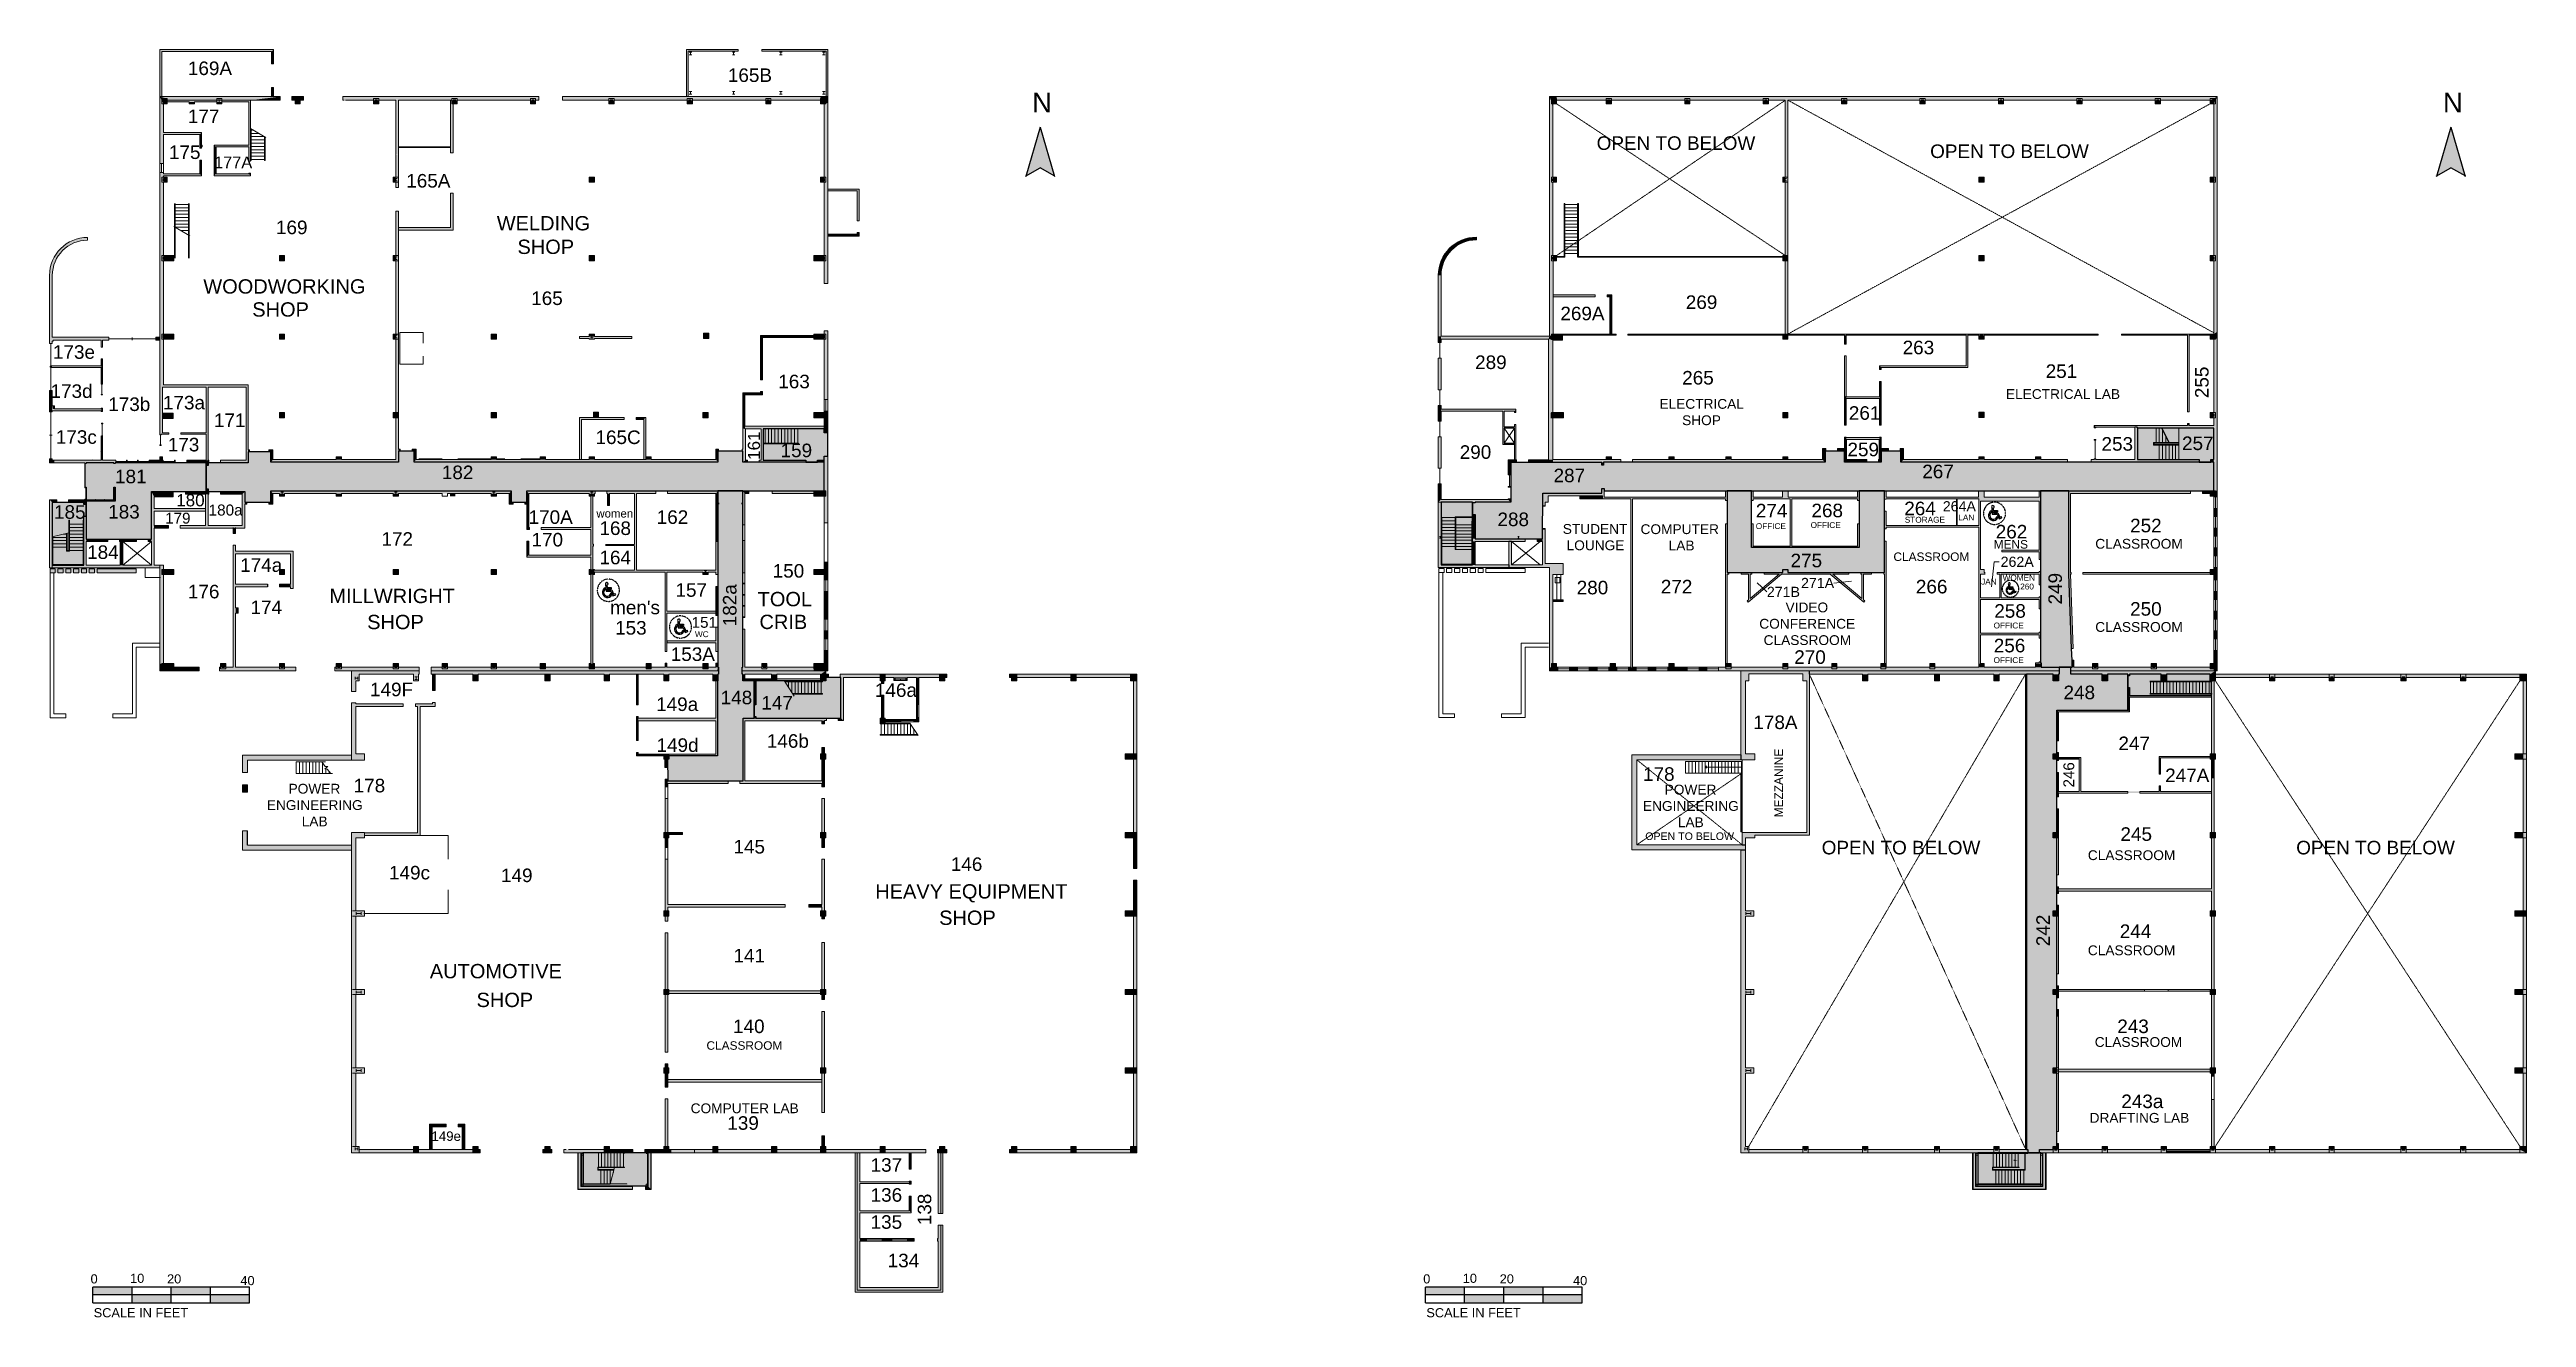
# Model space of a CAD drawing. Extents: x 268 to 100406, y 480 to 72572.
# Drawn here: x 268 to 7848, y 480 to 4357 of the extents above; entities that cross this region are included whole.
import ezdxf

# ---------------------------------------------------------------- set-up
doc = ezdxf.new("R2010")
doc.units = 0
doc.header["$LTSCALE"] = 0.5
doc.header["$MEASUREMENT"] = 0
for name, pattern in [('Dash', [6, 3, -3]), ('DASHED', [0.75, 0.5, -0.25]), ('HIDDEN', [0.375, 0.25, -0.125])]:
    doc.linetypes.add(name, pattern=pattern)
doc.layers.get('0').update_dxf_attribs({"linetype": 'CONTINUOUS'})
for name, color, linetype in [('CORRIDOR HATCH', 253, 'CONTINUOUS'), ('Room Names', 7, 'CONTINUOUS'), ('SOLID', 7, 'CONTINUOUS')]:
    doc.layers.add(name, color=color, linetype=linetype)
for name, color, linetype, lineweight in [('HOISTPWR', 5, 'CONTINUOUS', 0), ('STAIR', 7, 'CONTINUOUS', 0), ('TEXT', 7, 'CONTINUOUS', 0), ('WALL', 7, 'CONTINUOUS', 0), ('WALLS', 7, 'CONTINUOUS', 0)]:
    doc.layers.add(name, color=color, linetype=linetype, lineweight=lineweight)
doc.styles.get("Standard").update_dxf_attribs({"font": 'arial.ttf'})
doc.styles.add('STANDARD 2', font='arial.ttf')
doc.styles.add('techic', font='arial.ttf')
pattern_1 = [(0, (7965.8055, 2632.809), (31.999936, 7.999984), [1.32, -22.67995, 1.32, -22.67995, -127.99974]), (0, (7965.8055, 2632.809), (31.999936, 7.999984), [-47.9999, 1.32, -46.6799, 1.32, -22.67995, -55.99989]), (0, (7965.8055, 2632.809), (31.999936, 7.999984), [-119.99976, 1.32, -14.67997, 1.32, -38.67992]), (120, (7977.8055, 2636.809), (-22.928157, 23.712765), [1.32, -22.67995, 1.32, -22.67995, -127.99974]), (120, (7977.8055, 2636.809), (-22.928157, 23.712765), [-47.9999, 1.32, -46.6799, 1.32, -22.67995, -55.99989]), (120, (7977.8055, 2636.809), (-22.928157, 23.712765), [-119.99976, 1.32, -14.67997, 1.32, -38.67992]), (240, (7981.8055, 2652.809), (-9.07178, -31.71275), [1.32, -22.67995, 1.32, -22.67995, -127.99974]), (240, (7981.8055, 2652.809), (-9.07178, -31.71275), [-47.9999, 1.32, -46.6799, 1.32, -22.67995, -55.99989]), (240, (7981.8055, 2652.809), (-9.07178, -31.71275), [-119.99976, 1.32, -14.67997, 1.32, -38.67992])]

msp = doc.modelspace()

# ---------------------------------------------------------------- texts
at = {"style": 'STANDARD 2'}
for p in [(3275.1, 4165), (7592.3, 4165)]:
    msp.add_text('N', height=60, dxfattribs=at).set_placement(p)
at = {"layer": 'Room Names', "style": 'STANDARD 2'}
for s, height, p in [('WELDING', 43.79, (1636.7, 3804.2)), ('SHOP', 43.79, (1700, 3732.1)), ('WOODWORKING', 43.795, (738.6, 3610.9)), ('SHOP', 43.79, (888.4, 3540.5)), ('MILLWRIGHT', 43.79, (1124.5, 2664.2)), ('TOOL', 43.79, (2434.9, 2654.7)), ('260', 18, (6298.6, 2706)), ('SHOP', 43.79, (1240.1, 2584.6)), ('CRIB', 43.79, (2440.5, 2585)), ('HEAVY EQUIPMENT', 43.795, (2794.8, 1760.8)), ('SHOP', 43.79, (2990.4, 1680.1)), ('AUTOMOTIVE', 43.79, (1431.8, 1516.8)), ('SHOP', 43.79, (1574.7, 1428.8))]:
    msp.add_text(s, height=height, dxfattribs=at).set_placement(p)
at = {"layer": 'Room Names', "width": 349.895, "attachment_point": 1, "style": 'STANDARD 2'}
for s, insert, char_height in [('\\pi48.092;ELECTRICAL \\P\\pi117.41;SHOP', (5146.5, 3288.6), 30), ('\\pi3.0305;ELECTRICAL LAB', (6251.8, 3318.7), 30), ('\\pi77.355;STUDENT\\P\\pi89.112;LOUNGE', (4821.3, 2906.1), 30), ('\\pi56.349;COMPUTER\\P\\pi130.63; LAB', (5080.5, 2905.4), 30), ('OFFICE', (5489.4, 2908.7), 18), ('OFFICE', (5657.2, 2912), 18), ('STORAGE', (5945.4, 2928.2), 18), ('LAN', (6109.2, 2935.1), 18), ('CLASSROOM', (5910.7, 2819.1), 26), ('MENS', (6217.4, 2857.1), 26), ('CLASSROOM', (6528.3, 2860.7), 30), ('JAN', (6178.9, 2738.7), 18), ('WOMEN', (6244.7, 2750.9), 18), ('\\pi110.77;VIDEO \\P\\pi30.421;CONFERENCE \\P\\pi43.672;CLASSROOM', (5469.7, 2666.1), 30), ('WC', (2243.1, 2578.2), 18), ('OFFICE', (6217.1, 2604.8), 18), ('CLASSROOM', (6528.3, 2606.3), 30), ('OFFICE', (6217.1, 2498.9), 18), ('\\pi97.666;POWER \\P\\pi31.209;ENGINEERING \\P\\pi137.99;LAB', (901.8, 2111.6), 30), ('\\pi97.666;POWER \\P\\pi31.209;ENGINEERING \\P\\pi137.99;LAB', (5112.9, 2108.9), 30), ('CLASSROOM', (6505.5, 1908.3), 30), ('CLASSROOM', (6505.5, 1617.4), 30), ('CLASSROOM', (2278.4, 1324.2), 26), ('CLASSROOM', (6526.7, 1336.9), 30), ('\\pi11.769;COMPUTER LAB', (2218.2, 1134.2), 30)]:
    msp.add_mtext(s, dxfattribs=dict(at, insert=insert, char_height=char_height))
at = {"layer": 'Room Names', "insert": (5546.3, 2009.1), "char_height": 26, "width": 349.895, "attachment_point": 1, "rotation": 90, "style": 'STANDARD 2'}
msp.add_mtext('MEZZANINE', dxfattribs=at)
at = {"layer": 'Room Names', "insert": (6485.8, 1105), "char_height": 30, "width": 349.895, "attachment_point": 1}
msp.add_mtext('\\pi25.152;DRAFTING LAB', dxfattribs=at)
at = {"layer": 'TEXT'}
for s, height, style, p in [('169A', 41.42, 'STANDARD 2', (691.4, 4279.3)), ('165B', 41.42, 'STANDARD 2', (2343.8, 4258.2)), ('177', 41.42, 'STANDARD 2', (691.4, 4132.4)), ('175', 41.42, 'STANDARD 2', (633.4, 4022.6)), ('177A', 35.79, 'STANDARD 2', (771.5, 3994.3)), ('OPEN TO BELOW', 41.424, 'STANDARD 2', (5002.4, 4050.5)), ('OPEN TO BELOW', 41.424, 'STANDARD 2', (6023, 4025.6)), ('165A', 41.42, 'STANDARD 2', (1359.7, 3935.3)), ('169', 41.42, 'STANDARD 2', (960.9, 3792.7)), ('165', 41.42, 'STANDARD 2', (1742, 3576)), ('269A', 41.42, 'STANDARD 2', (4891.4, 3529.4)), ('269', 41.42, 'STANDARD 2', (5275.2, 3563.9)), ('173e', 41.42, 'STANDARD 2', (278.4, 3411.5)), ('289', 41.42, 'STANDARD 2', (4630.5, 3380.2)), ('263', 41.42, 'STANDARD 2', (5938.8, 3425.4)), ('173d', 41.42, 'STANDARD 2', (271, 3291.9)), ('163', 41.42, 'STANDARD 2', (2498.1, 3321.4)), ('265', 41.42, 'STANDARD 2', (5264.2, 3332.8)), ('251', 41.42, 'STANDARD 2', (6376.5, 3353)), ('173b', 41.42, 'STANDARD 2', (447.7, 3251.8)), ('173a', 41.42, 'STANDARD 2', (615.1, 3256.8)), ('261', 41.42, 'STANDARD 2', (5774.2, 3225)), ('173c', 41.42, 'STANDARD 2', (287.2, 3151.5)), ('171', 41.42, 'STANDARD 2', (771.2, 3202.8)), ('165C', 41.42, 'STANDARD 2', (1938.7, 3150.8)), ('173', 41.42, 'STANDARD 2', (629.9, 3128.3)), ('159', 41.42, 'STANDARD 2', (2505.1, 3110.6)), ('290', 41.42, 'STANDARD 2', (4583.4, 3105.5)), ('259', 41.42, 'STANDARD 2', (5770, 3113.5)), ('253', 41.42, 'STANDARD 2', (6547.4, 3130.5)), ('257', 41.42, 'STANDARD 2', (6793.8, 3132.4)), ('181', 41.42, 'STANDARD 2', (468.5, 3030.8)), ('182', 41.42, 'STANDARD 2', (1468.5, 3043.4)), ('287', 41.42, 'STANDARD 2', (4870.6, 3034)), ('267', 41.42, 'STANDARD 2', (5998.9, 3046.2)), ('185', 41.42, 'STANDARD 2', (281.8, 2922.2)), ('183', 41.42, 'STANDARD 2', (447.5, 2922.9)), ('180', 37.28, 'STANDARD 2', (655.7, 2960.2)), ('180a', 33.55, 'STANDARD 2', (754.7, 2932.2)), ('274', 41.42, 'STANDARD 2', (5489.6, 2926.4)), ('268', 41.42, 'STANDARD 2', (5659.8, 2926.9)), ('264', 41.42, 'STANDARD 2', (5943.8, 2933.1)), ('264A', 31.07, 'STANDARD 2', (6061.7, 2944.9)), ('179', 33.14, 'STANDARD 2', (622.1, 2907.5)), ('172', 41.42, 'STANDARD 2', (1283.7, 2839.7)), ('170A', 41.42, 'STANDARD 2', (1734, 2906.6)), ('women', 24.94, 'STANDARD 2', (1941.6, 2926)), ('168', 41.42, 'STANDARD 2', (1950.8, 2872.6)), ('162', 41.42, 'STANDARD 2', (2126, 2906.6)), ('288', 41.42, 'STANDARD 2', (4698.9, 2899.8)), ('262', 41.42, 'STANDARD 2', (6223.6, 2862.1)), ('252', 41.42, 'STANDARD 2', (6634.9, 2880.8)), ('184', 41.42, 'STANDARD 2', (383, 2799.4)), ('170', 41.42, 'STANDARD 2', (1742.9, 2837.5)), ('164', 41.42, 'STANDARD 2', (1950.8, 2783)), ('275', 41.42, 'STANDARD 2', (5595.8, 2773.9)), ('262A', 31.07, 'STANDARD 2', (6238.7, 2775.2)), ('174a', 41.42, 'STANDARD 2', (851.3, 2759.8)), ('150', 41.42, 'STANDARD 2', (2481, 2742.3)), ('280', 41.42, 'STANDARD 2', (4941.4, 2691.1)), ('272', 41.42, 'STANDARD 2', (5198.8, 2694)), ('271A', 31.07, 'STANDARD 2', (5627.8, 2710.3)), ('266', 41.42, 'STANDARD 2', (5979.3, 2694)), ('176', 41.42, 'STANDARD 2', (691.4, 2678.8)), ('174', 41.42, 'STANDARD 2', (883.2, 2630.8)), ("men's", 41.42, 'STANDARD 2', (1983.5, 2630.3)), ('157', 41.42, 'STANDARD 2', (2183.5, 2683.6)), ('271B', 31.07, 'STANDARD 2', (5523.3, 2683.1)), ('258', 41.42, 'STANDARD 2', (6219.2, 2619.6)), ('250', 41.42, 'STANDARD 2', (6634.9, 2625.9)), ('153', 41.42, 'STANDARD 2', (1998.7, 2567.9)), ('151', 33.14, 'STANDARD 2', (2233.1, 2588.8)), ('153A', 41.42, 'STANDARD 2', (2169, 2487.4)), ('270', 41.42, 'techic', (5607.1, 2478.5)), ('256', 41.42, 'STANDARD 2', (6217.7, 2513.7)), ('149F', 41.42, 'STANDARD 2', (1248.8, 2379.6)), ('149a', 41.42, 'STANDARD 2', (2124.3, 2334.3)), ('148', 41.42, 'STANDARD 2', (2321.8, 2354.9)), ('147', 41.42, 'STANDARD 2', (2446.3, 2338.7)), ('146a', 41.42, 'STANDARD 2', (2793.7, 2377.4)), ('248', 41.42, 'STANDARD 2', (6431.1, 2370.4)), ('178A', 41.42, 'STANDARD 2', (5482, 2279.1)), ('149d', 41.42, 'STANDARD 2', (2125.5, 2209.3)), ('146b', 41.42, 'STANDARD 2', (2463, 2221.9)), ('247', 41.42, 'STANDARD 2', (6599.2, 2214.6)), ('178', 41.42, 'STANDARD 2', (1198.6, 2085.5)), ('178', 41.42, 'STANDARD 2', (5144.4, 2120.7)), ('247A', 41.42, 'STANDARD 2', (6742.2, 2116.8)), ('245', 41.42, 'STANDARD 2', (6605.4, 1937.2)), ('145', 41.42, 'STANDARD 2', (2360.9, 1898.5)), ('OPEN TO BELOW', 41.424, 'STANDARD 2', (5691.1, 1895.8)), ('OPEN TO BELOW', 41.424, 'STANDARD 2', (7143.2, 1895.8)), ('149c', 41.42, 'STANDARD 2', (1306.9, 1819.2)), ('149', 41.42, 'STANDARD 2', (1649.6, 1811)), ('146', 41.42, 'techic', (3026.1, 1845.1)), ('244', 41.42, 'STANDARD 2', (6603.2, 1640)), ('141', 41.42, 'STANDARD 2', (2360.9, 1565.4)), ('140', 41.42, 'STANDARD 2', (2359.7, 1349.2)), ('243', 41.42, 'STANDARD 2', (6595.5, 1349.2)), ('243a', 41.42, 'STANDARD 2', (6607.9, 1119.8)), ('139', 41.42, 'STANDARD 2', (2342.1, 1053.5)), ('149e', 29, 'STANDARD 2', (1436.8, 1019.5)), ('137', 41.42, 'STANDARD 2', (2780.6, 925.2)), ('136', 41.42, 'STANDARD 2', (2780.6, 833.5)), ('135', 41.42, 'STANDARD 2', (2780.6, 750.7)), ('0', 28, 'STANDARD 2', (393.6, 583.5)), ('10', 28, 'STANDARD 2', (514.5, 585.3)), ('20', 28, 'STANDARD 2', (627.6, 583.5)), ('40', 28, 'STANDARD 2', (852, 578.3)), ('134', 41.42, 'STANDARD 2', (2832.9, 632.9)), ('0', 28, 'STANDARD 2', (4471.7, 583.5)), ('10', 28, 'STANDARD 2', (4592.6, 585.3)), ('20', 28, 'STANDARD 2', (4705.7, 583.5)), ('40', 28, 'STANDARD 2', (4930.1, 578.3)), ('SCALE IN FEET', 28, 'STANDARD 2', (403.1, 480)), ('SCALE IN FEET', 28, 'STANDARD 2', (4481.2, 480))]:
    msp.add_text(s, height=height, dxfattribs=dict(at, style=style)).set_placement(p)
at = {"layer": 'TEXT', "style": 'STANDARD 2'}
for s, height, p in [('255', 41.42, (6875, 3291.1)), ('161', 37.28, (2442.2, 3102.3)), ('249', 41.42, (6426.3, 2660.1)), ('182a', 41.42, (2370.2, 2593.4)), ('246', 33.14, (6463.9, 2100.4)), ('242', 41.42, (6389.3, 1615)), ('138', 41.42, (2966.3, 761.7))]:
    msp.add_text(s, height=height, rotation=90, dxfattribs=at).set_placement(p)
at = {"layer": 'TEXT', "insert": (5151.2, 1963), "char_height": 23.172, "width": 321.763, "attachment_point": 1, "style": 'STANDARD 2'}
msp.add_mtext('OPEN TO BELOW', dxfattribs=at)

# ---------------------------------------------------------------- blocks, each defined once
blk = doc.blocks.new('COL')
at = {"layer": 'WALL'}
for p, q in [((-8, 8), (29, 8)), ((-8, -8), (-8, 8)), ((-4, -4), (-4, 4)), ((-4, 0), (4, 0)), ((4, -4), (4, 4)), ((17, -3), (17, 3)), ((23, 0), (17, 0)), ((23, -3), (23, 3)), ((29, -8), (29, 8)), ((-8, -8), (29, -8))]:
    blk.add_line(p, q, dxfattribs=at)
blk = doc.blocks.new('COL1')
at = {"layer": 'WALL'}
for p, q in [((-8, -8), (-8, 8)), ((-8, 8), (8, 8)), ((-4, -4), (-4, 4)), ((-4, 0), (4, 0)), ((4, -4), (4, 4)), ((8, -8), (8, 8)), ((-8, -8), (8, -8))]:
    blk.add_line(p, q, dxfattribs=at)
blk = doc.blocks.new('Railing - Raili_cond Floor5')
at = {"layer": 'WALL'}
for p, q in [((-47302, 8905), (-47302, 6825)), ((-47260, 6825), (-47260, 8905))]:
    blk.add_line(p, q, dxfattribs=at)
blk = doc.blocks.new('A$C29E779FC')
for p, q in [((531, 915), (538, 814)), ((563, 1145), (597, 702)), ((597, 702), (926, 702)), ((653, 1103), (666, 934)), ((666, 934), (945, 934)), ((673, 851), (677, 788)), ((945, 851), (673, 851)), ((677, 788), (984, 788)), ((926, 702), (1059, 375)), ((930, 568), (982, 441)), ((945, 934), (945, 851)), ((984, 788), (1107, 487)), ((1059, 375), (1249, 451)), ((1107, 487), (1221, 533)), ((1249, 451), (1221, 533))]:
    blk.add_line(p, q)
at = {"linetype": 'Dash'}
for start, end in [(0, 180), (180, 0)]:
    blk.add_arc((750, 750), 750, start, end, dxfattribs=at)
for centre, radius, start, end in [((682, 607), 343, 116.09402, 331.00806), ((682, 607), 252, 124.68421, 350.97943), ((639, 1189), 88.1, 279.52961, 210.67771)]:
    blk.add_arc(centre, radius, start, end)

# ---------------------------------------------------------------- hatches: boundary and pattern name
at = {"layer": 'CORRIDOR HATCH'}
h = msp.add_hatch(color=256, dxfattribs=at)
h.dxf.hatch_style = 1
h.paths.add_polyline_path([(2429.5, 2317.6), (2429.5, 2312.6), (2689.6, 2312.8), (2689.6, 2436.8), (2643.6, 2436.8), (2643.6, 2426.8), (2429.5, 2426.8), (2429.5, 2353.6), (2424.5, 2353.6), (2424.5, 2317.6)])
h.paths.add_polyline_path([(2313.5, 3007.3), (2313.5, 2971.3), (2315.5, 2971.3), (2315.5, 2967.3), (2313.5, 2967.3), (2313.5, 2468.3), (2315.6, 2468.3), (2315.6, 2446.8), (2313.6, 2446.8), (2313.6, 2426.8), (2312.5, 2426.6), (2312.5, 2197.6), (2163.6, 2197.6), (2163.6, 2186.6), (2159.4, 2186.6), (2159.6, 2120.8), (2390.4, 2120.8), (2390.4, 2312.6), (2424.5, 2312.6), (2424.5, 2426.6), (2389.6, 2426.8), (2389.6, 2446.8), (2387.6, 2446.8), (2387.6, 2468.3), (2389.5, 2468.3), (2389.5, 2967.3), (2387.5, 2967.3), (2387.5, 2971.3), (2389.5, 2971.3), (2389.5, 3007.3)])
h.paths.add_polyline_path([(2451.5, 3197.3), (2451.5, 3101.3), (2582.4, 3101.3), (2582.4, 3095.3), (2618.4, 3095.3), (2618.4, 3101.3), (2638.5, 3101.3), (2638.5, 3113.3), (2649.5, 3113.3), (2649.5, 3185.3), (2638.5, 3185.3), (2638.5, 3197.3)])
h.paths.add_polyline_path([(753.5, 3093.3), (753.5, 3085.3), (747.5, 3085.3), (747.5, 3013.3), (753.5, 3013.3), (753.5, 3005.3), (865.5, 3005.3), (865.5, 2973.3), (945.5, 2973.3), (945.5, 3007.3), (1680.5, 3007.3), (1680.5, 2973.3), (1728.5, 2973.3), (1728.5, 3007.3), (2313.5, 3007.3), (2389.5, 3007.3), (2638.5, 3007.3), (2638.5, 3095.3), (2389.5, 3095.3), (2389.5, 3129.3), (2313.5, 3129.3), (2313.5, 3095.3), (1383.5, 3095.3), (1383.5, 3129.3), (1335.5, 3129.3), (1335.5, 3095.3), (945.5, 3095.3), (945.5, 3127.3), (877.5, 3127.3), (875.5, 3127.3), (875.5, 3093.3)])
h.paths.add_polyline_path([(276.5, 2972.3), (276.5, 2780.3), (372.5, 2780.3), (372.5, 2930.3), (380.5, 2930.3), (380.5, 2966.3), (372.5, 2966.3), (372.5, 2972.3)])
h.paths.add_polyline_path([(376.5, 3091.3), (376.5, 3019.3), (380.5, 3019.3), (380.5, 2980.3), (464.5, 2980.3), (464.5, 3019.3), (468.5, 3019.3), (468.5, 2976.3), (380.5, 2976.3), (380.5, 2860.3), (580, 2860.3), (580, 3005.3), (747.5, 3005.3), (747.5, 3093.3), (468.5, 3093.3), (468.5, 3091.3), (464.5, 3091.3), (464.5, 3093.3), (380.5, 3093.3), (380.5, 3091.3)])
h = msp.add_hatch(color=256, dxfattribs=at)
h.dxf.hatch_style = 1
h.paths.add_polyline_path([(6168.7, 982.8), (6168.7, 886.8), (6361.9, 886.5), (6361.7, 982.8)])
h.paths.add_polyline_path([(6632.8, 2446.8), (6632.8, 2441.7), (6627.8, 2441.7), (6627.8, 2405.7), (6632.8, 2405.7), (6632.8, 2381.8), (6883.8, 2381.8), (6883.8, 2426.8), (6879.8, 2426.8), (6879.8, 2446.8), (6745.8, 2446.8), (6745.8, 2426.8), (6729.8, 2426.8), (6729.8, 2446.8)])
h.paths.add_polyline_path([(6317.8, 2446.8), (6317.8, 994.8), (6317.8, 992.8), (6321.7, 992.8), (6321.7, 982.8), (6357.7, 982.8), (6357.7, 992.8), (6399.8, 992.8), (6399.8, 1002.8), (6410.8, 1002.8), (6410.8, 1226.8), (6399.8, 1226.8), (6399.8, 1242.8), (6410.8, 1242.8), (6410.8, 1466.8), (6399.8, 1466.8), (6399.8, 1482.8), (6410.8, 1482.8), (6410.8, 1706.8), (6399.8, 1706.8), (6399.8, 1722.8), (6410.8, 1722.8), (6410.8, 1946.8), (6399.8, 1946.8), (6399.8, 1962.8), (6410.8, 1962.8), (6410.8, 2186.8), (6399.8, 2186.8), (6399.8, 2202.8), (6410.8, 2202.8), (6410.8, 2336.8), (6627.8, 2336.8), (6627.8, 2446.8), (6565.8, 2446.8), (6565.8, 2426.8), (6549.8, 2426.8), (6549.8, 2446.8), (6454, 2446.8), (6454, 2468.3), (6418, 2468.3), (6418, 2446.8), (6415.8, 2446.8), (6415.8, 2426.8), (6399.8, 2426.8), (6399.8, 2446.8)])
h.paths.add_polyline_path([(6361, 3008), (6361, 2481.4), (6362.4, 2481.4), (6362.4, 2468.3), (6418, 2468.3), (6458, 2468.3), (6457.2, 2489.6), (6455.8, 2525.5), (6447.3, 2753.3), (6447.3, 2876.8), (6447.3, 3007.3)])
h.paths.add_polyline_path([(6657.8, 3199.3), (6657.8, 3103.3), (6845.8, 3103.3), (6845.8, 3095.3), (6881.8, 3095.3), (6881.8, 3103.3), (6890.8, 3103.3), (6890.8, 3199.3)])
h.paths.add_polyline_path([(5402, 3008), (5402, 2758.1), (5571.8, 2758.1), (5571.8, 2767.3), (5587.8, 2767.3), (5587.8, 2758.1), (5883.5, 2758.1), (5883.5, 3008), (5805.6, 3008), (5805.6, 2834), (5476.5, 2834), (5476.5, 3008)])
h.paths.add_polyline_path([(4630.4, 2973), (4630.4, 2971), (4622.4, 2971), (4622.4, 2935), (4630.4, 2935), (4630.4, 2861), (4836.8, 2861), (4837.3, 3000.3), (5017.8, 3000.3), (5017.8, 3015.1), (5025.3, 3015.1), (5025.3, 3008), (5397.1, 3008), (5481.4, 3008), (5579.6, 3008), (5588.2, 3008), (5800.7, 3008), (5888.4, 3008), (6171.2, 3008), (6188.4, 3008), (6361, 3008), (6447.3, 3007.3), (6890.8, 3007.3), (6890.8, 3095.3), (5933.3, 3095.3), (5933.3, 3129.3), (5873.3, 3129.3), (5873.3, 3095.3), (5761.3, 3095.3), (5761.3, 3129.3), (5701.3, 3129.3), (5701.3, 3095.3), (5023.8, 3095.3), (5023.8, 3086), (5017.8, 3086), (5017.8, 3094), (4739.4, 3094), (4739.4, 2973)])
h.paths.add_polyline_path([(4526.4, 2973), (4526.4, 2781), (4622.4, 2781), (4622.4, 2935), (4622.4, 2973)])
h = msp.add_hatch(color=256, dxfattribs=at)
h.dxf.hatch_style = 1
h.paths.add_polyline_path([(2098.5, 982.8), (1900.5, 982.8), (1900.5, 881.8), (2098.5, 881.8)])
at = {"layer": 'HOISTPWR'}
h = msp.add_hatch(color=256, dxfattribs=at)
h.set_gradient(color1=(0, 0, 255), one_color=1, tint=1)
h.paths.add_polyline_path([(1563.6, 2446.8), (1499.6, 2446.8), (1499.6, 2427.3), (1563.6, 2427.3)])
h.paths.add_polyline_path([(1563.6, 2427.3), (1563.6, 2446.8), (1499.6, 2446.8), (1499.6, 2427.3)])
at = {"layer": 'SOLID'}
h = msp.add_hatch(color=256, dxfattribs=at)
h.dxf.hatch_style = 1
h.paths.add_polyline_path([(615.5, 3479.3), (616.5, 3479.3), (616.5, 3487.3), (611.5, 3487.3), (611.5, 3471.3), (616.5, 3471.3), (616.5, 3479.3)], flags=17)
h.paths.add_polyline_path([(616.5, 3711.3), (611.5, 3711.3), (611.5, 3727.3), (616.5, 3727.3), (616.5, 3951.3), (611.5, 3951.3), (611.5, 3967.3), (616.5, 3967.3), (616.5, 3971.3), (733.5, 3971.3), (733.5, 4019.3), (727.5, 4019.3), (727.5, 3977.3), (616.5, 3977.3), (616.5, 3981.3), (605.5, 3981.3), (605.5, 3181.3), (605.5, 3179.3), (609.5, 3179.3), (609.5, 3181.3), (633.5, 3181.3), (633.5, 3185.3), (613.5, 3185.3), (613.5, 3324.3), (747.5, 3324.3), (747.5, 3185.3), (669.5, 3185.3), (669.5, 3181.3), (747.5, 3181.3), (747.5, 3101.3), (688.1, 3101.3), (688.1, 3093.3), (747.5, 3093.3), (747.5, 3085.3), (753.5, 3085.3), (753.5, 3093.3), (755.5, 3093.3), (755.5, 3101.3), (753.5, 3101.3), (753.5, 3324.3), (869.5, 3324.3), (869.5, 3101.3), (791.5, 3101.3), (791.5, 3093.3), (875.5, 3093.3), (875.5, 3127.3), (879.5, 3127.3), (879.5, 3133.3), (875.5, 3133.3), (875.5, 3332.3), (616.5, 3332.3), (616.5, 3471.3), (611.5, 3471.3), (611.5, 3487.3), (616.5, 3487.3)])
h = msp.add_hatch(color=256, dxfattribs=at)
h.dxf.hatch_style = 1
h.paths.add_polyline_path([(449.1, 3477.3), (430.5, 3477.3), (276.5, 3477.3), (276.5, 3666.3, -0.414214), (384.5, 3774.3), (384.5, 3782.8, 0.414214), (268, 3666.3), (268, 3468.2), (268, 3457.8), (275.9, 3457.8), (275.9, 3465.8), (278.9, 3465.8), (278.9, 3468.8), (426.5, 3468.8), (426.5, 3447.3), (430.5, 3447.3), (430.5, 3468.8), (449.1, 3468.8)])
h = msp.add_hatch(color=256, dxfattribs=at)
h.dxf.hatch_style = 1
h.paths.add_polyline_path([(605.5, 3477.3), (593.1, 3477.3), (593.1, 3468.8), (605.5, 3468.8)])
for points in [[(2449.5, 3476.3), (2455.5, 3476.3), (2455.5, 3482.3), (2443.5, 3482.3), (2443.5, 3473.3), (2449.5, 3473.3)], [(2443.5, 3347.3), (2449.5, 3347.3), (2449.5, 3371.3), (2443.5, 3371.3)], [(2449.5, 3301.3), (2449.5, 3311.3), (2443.5, 3311.3), (2443.5, 3307.3), (2397.5, 3307.3), (2397.5, 3301.3)], [(4837.3, 2962.3), (4844.8, 2962.3), (4844.8, 2973.3), (4853.8, 2973.3), (4853.8, 2992.3), (5020.4, 2992.3), (5020.4, 2983.4), (5106.9, 2983.4), (5106.9, 2468.3), (5099.8, 2468.3), (5099.8, 2457.3), (5123.8, 2457.3), (5123.8, 2468.3), (5111.8, 2468.3), (5111.8, 2983.4), (5397.1, 2983.4), (5397.1, 2978.2), (5402, 2978.2), (5402, 3008), (5397.1, 3008), (5397.1, 2988.3), (5025.3, 2988.3), (5025.3, 3015.1), (5017.8, 3015.1), (5017.8, 3000.3), (4837.3, 3000.3)], [(5588.2, 3008), (5571, 3008), (5571, 2988.3), (5481.4, 2988.3), (5481.4, 3008), (5476.5, 3008), (5476.5, 2978.5), (5481.4, 2978.5), (5481.4, 2983.4), (5594.6, 2983.4), (5594.6, 2838.9), (5481.4, 2838.9), (5481.4, 2906.6), (5476.5, 2906.6), (5476.5, 2834), (5805.6, 2834), (5805.6, 2906.6), (5800.7, 2906.6), (5800.7, 2838.9), (5599.5, 2838.9), (5599.5, 2983.4), (5800.7, 2983.4), (5800.7, 2978.5), (5805.6, 2978.5), (5805.6, 3008), (5800.7, 3008), (5800.7, 2988.3), (5588.2, 2988.3)], [(2307.5, 2852.8), (2313.5, 2852.8), (2313.5, 2924.8), (2307.5, 2924.8)], [(4857.8, 2457.3), (4883.8, 2457.3), (4883.8, 2468.3), (4879.8, 2468.3), (4879.8, 2463.3), (4863.8, 2463.3), (4863.8, 2479.3), (4868.8, 2479.3), (4868.8, 2669.3), (4868.8, 2674.3), (4868.8, 2751.3), (4900.4, 2751.3), (4900.4, 2785.3), (4844.8, 2785.3), (4844.8, 2890.3), (4836.8, 2890.3), (4836.8, 2861), (4826.8, 2861), (4819.9, 2861), (4819.9, 2853), (4829.9, 2853), (4836.8, 2853), (4836.8, 2781), (4741.9, 2781), (4741.9, 2853), (4733.9, 2853), (4733.9, 2781), (4734, 2773), (4857.8, 2773)], [(5407.1, 2758.1), (5402, 2758.1), (5402, 2906.3), (5397.1, 2906.3), (5397.1, 2468.3), (5397.8, 2468.3), (5397.8, 2479.3), (5402, 2479.3), (5402, 2753.3), (5407.1, 2753.3)], [(5888.4, 2854), (5883.5, 2854), (5883.5, 2758.1), (5880.9, 2758.1), (5880.9, 2753.3), (5883.5, 2753.3), (5883.5, 2479.3), (5887.8, 2479.3), (5887.8, 2468.3), (5888.4, 2468.3)], [(5717.3, 2753.3), (5819.9, 2667.2), (5823, 2671), (5818.6, 2674.7), (5818.6, 2753.3), (5843.9, 2753.3), (5843.9, 2758.1), (5810.9, 2758.1), (5810.9, 2753.3), (5813.7, 2753.3), (5813.7, 2750.6), (5813.7, 2678.8), (5724.9, 2753.3), (5773.9, 2753.3), (5773.9, 2758.1), (5729.8, 2758.1), (5724.7, 2758.1), (5687.7, 2758.1), (5587.8, 2758.1), (5587.8, 2767.3), (5571.8, 2767.3), (5571.8, 2758.1), (5514.8, 2758.1), (5514.8, 2753.3), (5560.6, 2753.3), (5471.9, 2678.8), (5471.9, 2753.3), (5477.7, 2753.3), (5477.7, 2758.1), (5444.2, 2758.1), (5444.2, 2753.3), (5467, 2753.3), (5467, 2674.7), (5462.6, 2671), (5465.7, 2667.2), (5568.2, 2753.3)], [(2307.5, 2639.3), (2307.5, 2633.3), (2307.5, 2626.7), (2313.5, 2626.7), (2313.5, 2715.3), (2307.5, 2715.3)], [(4900.4, 2669.3), (4900.4, 2674.3), (4868.8, 2674.3), (4868.8, 2669.3)], [(2307.5, 2549.3), (2157.5, 2549.3), (2157.5, 2543.3), (2307.5, 2543.3), (2307.5, 2516.3), (2313.5, 2516.3), (2313.5, 2590.7), (2307.5, 2590.7)], [(1191.7, 2457.3), (1191.7, 2394.3), (1205.6, 2394.3), (1205.6, 2426.8), (1215.6, 2426.8), (1215.6, 2446.8), (1381.6, 2446.8), (1381.6, 2426.8), (1397.6, 2426.8), (1397.6, 2446.8), (1399.6, 2446.8), (1399.6, 2457.3)], [(1447.9, 2446.8), (1439.8, 2446.8), (1439.8, 2396.8), (1447.9, 2396.8)], [(5653.3, 2446.8), (5653.3, 2457.3), (5443.3, 2457.3), (5443.3, 2200.3), (5443.3, 2184.8), (5486.7, 2184.8), (5486.7, 2202.8), (5457.8, 2202.8), (5457.8, 2426.7), (5467.8, 2426.7), (5467.8, 2447.6), (5633.8, 2447.6), (5633.8, 2426.7), (5645.3, 2426.7), (5645.3, 1962.8), (5447.4, 1962.8), (5447.4, 1925.4), (5457.8, 1925.4), (5457.8, 1946.8), (5486.7, 1946.8), (5486.7, 1954.7), (5653.3, 1954.7)], [(6418, 2457.3), (5653.3, 2457.3), (5653.3, 2446.8), (5815.8, 2446.8), (5815.8, 2426.8), (5831.8, 2426.8), (5831.8, 2446.8), (6035.8, 2446.8), (6057.8, 2446.8), (6217.8, 2446.8), (6217.8, 2426.8), (6233.8, 2426.8), (6233.8, 2446.8), (6399.8, 2446.8), (6399.8, 2426.8), (6415.8, 2426.8), (6415.8, 2446.8), (6418, 2446.8)], [(1191.7, 2183.9), (1231.6, 2183.9), (1231.6, 2202.8), (1205.6, 2202.8), (1205.6, 2348.3), (1350.4, 2348.3), (1350.4, 2356.3), (1205.6, 2356.3), (1205.6, 2359), (1191.7, 2359)], [(1231.6, 1961.8), (1231.6, 1953.8), (1401.8, 1953.8), (1401.8, 2348.3), (1447.9, 2348.3), (1447.9, 2359.8), (1439.8, 2359.8), (1439.8, 2356.3), (1387.5, 2356.3), (1387.5, 2348.3), (1393.8, 2348.3), (1393.8, 1961.8)], [(858.6, 2199.3), (858.6, 2145.9), (874.1, 2145.9), (874.1, 2183.9), (1191.7, 2183.9), (1191.7, 2199.3)], [(5443.3, 2184.8), (5443.3, 2200.3), (5110.2, 2200.3), (5110.2, 1909.9), (5443.3, 1909.9), (5457.8, 1909.9), (5457.8, 1925.4), (5447.4, 1925.4), (5125.6, 1925.4), (5125.6, 2184.8)], [(874.1, 2108.8), (858.6, 2108.8), (858.6, 2085.7), (874.1, 2085.7)], [(874.1, 1967.6), (858.6, 1967.6), (858.6, 1909), (1191.7, 1909), (1191.7, 1924.4), (874.1, 1924.4)], [(1231.6, 1722.8), (1205.6, 1722.8), (1205.6, 1946.8), (1231.6, 1946.8), (1231.6, 1962.8), (1191.7, 1962.8), (1191.7, 982.8), (1215.6, 982.8), (1215.6, 1002.8), (1205.6, 1002.8), (1205.6, 1226.8), (1231.6, 1226.8), (1231.6, 1242.8), (1205.6, 1242.8), (1205.6, 1466.8), (1231.6, 1466.8), (1231.6, 1482.8), (1205.6, 1482.8), (1205.6, 1706.8), (1231.6, 1706.8)], [(2163.6, 1962.8), (2204.7, 1962.8), (2204.7, 1956.8), (2163.6, 1956.8)], [(5443.3, 982.8), (5467.8, 982.8), (5467.8, 1002.8), (5457.8, 1002.8), (5457.8, 1226.8), (5483.8, 1226.8), (5483.8, 1242.8), (5457.8, 1242.8), (5457.8, 1466.8), (5483.8, 1466.8), (5483.8, 1482.8), (5457.8, 1482.8), (5457.8, 1706.8), (5483.8, 1706.8), (5483.8, 1722.8), (5457.8, 1722.8), (5457.8, 1909.9), (5443.3, 1909.9)], [(2151.6, 1226.8), (2151.6, 1184.2), (2159.6, 1184.2), (2159.6, 1226.8)], [(2151.6, 1002.8), (2159.6, 1002.8), (2159.6, 1148.2), (2151.6, 1148.2)], [(2631.6, 1206.8), (2159.6, 1206.8), (2159.6, 1198.8), (2631.6, 1198.8)], [(6781.1, 988.8), (6779.1, 988.8), (6779.1, 982.8), (6781.1, 982.8)], [(6813.8, 988.8), (6811.8, 988.8), (6811.8, 982.8), (6813.8, 982.8)], [(6846.8, 988.8), (6844.8, 988.8), (6844.8, 982.8), (6846.8, 982.8)], [(6879.8, 988.8), (6877.8, 988.8), (6877.8, 982.8), (6879.8, 982.8)]]:
    msp.add_hatch(color=256, dxfattribs=at).paths.add_polyline_path(points)
h = msp.add_hatch(color=256, dxfattribs=at)
h.paths.add_polyline_path([(4976.7, 2988.9, 1), (4971.7, 2988.9, 1)], flags=0)
h.paths.add_polyline_path([(4987, 2988.9, 1), (4982, 2988.9, 1)], flags=16)
h.paths.add_polyline_path([(4998, 2988.9, 1), (4993, 2988.9, 1)], flags=16)
h.paths.add_polyline_path([(5020.4, 2983.4), (5020.4, 2992.3), (4950.9, 2992.3), (4950.9, 2983.4)])
h.paths.add_polyline_path([(4993, 2988.9, -1), (4998, 2988.9, -1)], flags=0)
h.paths.add_polyline_path([(4982, 2988.9, -1), (4987, 2988.9, -1)], flags=0)
h.paths.add_polyline_path([(4971.7, 2988.9, -1), (4976.7, 2988.9, -1)], flags=16)
h = msp.add_hatch(color=256, dxfattribs=at)
h.paths.add_polyline_path([(6188.4, 3008), (6171.2, 3008), (6171.2, 2988.3), (5888.4, 2988.3), (5888.4, 3008), (5883.5, 3008), (5883.5, 2982.5), (5888.4, 2982.5), (5888.4, 2983.4), (6171.8, 2983.4), (6171.8, 2901.5), (5888.4, 2901.5), (5888.4, 2945.5), (5883.5, 2945.5), (5883.5, 2891), (5888.4, 2891), (5888.4, 2896.6), (6171.8, 2896.6), (6171.8, 2767.3), (6171.8, 2767.3), (6171.8, 2758.3), (6171.8, 2758.3), (6171.8, 2753.3), (6171.8, 2694.3), (6176.7, 2697.3), (6176.7, 2753.3), (6187.8, 2753.3), (6189.3, 2753.3), (6190.7, 2753.3), (6190.7, 2758.1), (6189.7, 2758.1), (6187.8, 2758.1), (6187.8, 2767.3), (6176.7, 2767.3), (6176.7, 2976.3), (6356.1, 2976.3), (6356.1, 2826.6), (6242.3, 2826.6), (6242.3, 2821.1), (6356.1, 2821.1), (6356.1, 2797.8), (6361, 2797.8), (6361, 3008), (6356.1, 3008), (6356.1, 2988.3), (6188.4, 2988.3)])
h.paths.add_polyline_path([(6176.7, 2675.4), (6356.1, 2675.4), (6356.1, 2646.9), (6361, 2646.9), (6361, 2683), (6356.1, 2683), (6356.1, 2680.3), (6240.7, 2680.3), (6240.7, 2753.3), (6356.1, 2753.3), (6356.1, 2720), (6361, 2720), (6361, 2760.8), (6356.1, 2760.8), (6356.1, 2758.1), (6227.7, 2758.1), (6227.7, 2753.3), (6235.8, 2753.3), (6235.8, 2680.3), (6176.7, 2680.3), (6176.7, 2697.3), (6171.8, 2694.3), (6171.8, 2468.3), (6037.8, 2468.3), (6037.8, 2463.3), (6021.8, 2463.3), (6021.8, 2468.3), (5981.8, 2468.3), (5976.8, 2468.3), (5887.8, 2468.3), (5887.8, 2463.3), (5871.8, 2463.3), (5871.8, 2468.3), (5737.8, 2468.3), (5737.8, 2463.3), (5721.8, 2463.3), (5721.8, 2468.3), (5690.8, 2468.3), (5587.8, 2468.3), (5587.8, 2463.3), (5571.8, 2463.3), (5571.8, 2468.3), (5413.8, 2468.3), (5413.8, 2463.3), (5397.8, 2463.3), (5397.8, 2468.3), (5375.8, 2468.3), (5375.8, 2457.3), (6418, 2457.3), (6418, 2468.3), (6362.4, 2468.3), (6362.4, 2481.4), (6361, 2481.4), (6361, 2484.8), (6356.1, 2484.8), (6356.1, 2481.4), (6345.1, 2481.4), (6345.1, 2468.3), (6187.8, 2468.3), (6187.8, 2479.3), (6176.7, 2479.3), (6176.7, 2567.2), (6356.1, 2567.2), (6356.1, 2556.7), (6361, 2556.7), (6361, 2575), (6356.1, 2575), (6356.1, 2572.1), (6176.7, 2572.1)])
h = msp.add_hatch(color=256, dxfattribs=at)
h.paths.add_polyline_path([(2241.6, 982.8), (2241.6, 992.8), (2169.6, 992.8), (2169.6, 982.8)])
h.paths.add_polyline_path([(2297.6, 982.8), (2297.6, 992.8), (2241.6, 992.8), (2241.6, 982.8)])
h = msp.add_hatch(color=256, dxfattribs=at)
h.paths.add_polyline_path([(6357.7, 992.8), (6357.7, 982.8), (6399.8, 982.8), (6399.8, 992.8)])
h.paths.add_polyline_path([(6415.8, 982.8), (6415.8, 1002.8), (6399.8, 1002.8), (6399.8, 982.8)])
h.paths.add_polyline_path([(6549.8, 982.8), (6549.8, 992.8), (6415.8, 992.8), (6415.8, 982.8)])
h.paths.add_polyline_path([(6565.8, 982.8), (6565.8, 1002.8), (6549.8, 1002.8), (6549.8, 982.8)])
h.paths.add_polyline_path([(6570.4, 992.8), (6565.8, 992.8), (6565.8, 982.8), (6570.4, 982.8)])
h = msp.add_hatch(color=256, dxfattribs=at)
h.paths.add_polyline_path([(6729.8, 992.8), (6565.8, 992.8), (6565.8, 982.8), (6729.8, 982.8)])
h.paths.add_polyline_path([(6745.8, 995.8), (6733, 995.8), (6733, 1002.8), (6729.8, 1002.8), (6729.8, 982.8), (6745.8, 982.8), (6745.8, 988.8)])
h.paths.add_polyline_path([(6895.8, 1002.8), (6879.8, 1002.8), (6879.8, 982.8), (6895.8, 982.8)])
h.paths.add_polyline_path([(7061.8, 992.8), (6895.8, 992.8), (6895.8, 982.8), (7061.8, 982.8)])
at = {"layer": 'WALL'}
h = msp.add_hatch(dxfattribs=at)
h.set_pattern_fill('FP1_2', color=256, scale=0.03937, style=0, pattern_type=2)
h.set_pattern_definition(pattern_1)
h.paths.add_polyline_path([(6240.1, 2753.3), (6240.7, 2753.3), (6356.1, 2753.3), (6356.1, 2753.9), (6240.1, 2753.9)], flags=0)
h = msp.add_hatch(dxfattribs=at)
h.set_pattern_fill('FP1_2', color=256, scale=0.03937, style=0, pattern_type=2)
h.set_pattern_definition(pattern_1)
h.paths.add_polyline_path([(6176.7, 2676.1), (6176, 2676.1), (6176, 2571.4), (6176.7, 2571.4), (6176.7, 2572.1), (6176.7, 2675.4)], flags=0)
h = msp.add_hatch(dxfattribs=at)
h.set_pattern_fill('FP1_2', color=256, scale=0.03937, style=0, pattern_type=2)
h.set_pattern_definition(pattern_1)
h.paths.add_polyline_path([(6356.1, 2571.4), (6356.1, 2572.1), (6176.7, 2572.1), (6176.7, 2571.4)], flags=0)
msp.add_hatch(color=256, dxfattribs=at).paths.add_polyline_path([(6747.8, 988.8), (6745.8, 988.8), (6745.8, 982.8), (6747.8, 982.8)])

# ---------------------------------------------------------------- linework, layer by layer
for p, q in [((3299.5, 4119.8), (3255.6, 3969.1)), ((3299.5, 4119.8), (3343.5, 3969.1)), ((7616.7, 4119.8), (7572.8, 3969.1)), ((7616.7, 4119.8), (7660.7, 3969.1)), ((3254.4, 3969.7), (3299.5, 3995.7)), ((3344.7, 3969.7), (3299.5, 3995.7)), ((7571.6, 3969.7), (7616.7, 3995.7)), ((7661.9, 3969.7), (7616.7, 3995.7)), ((880.4, 572.4), (400.4, 572.4)), ((400.4, 524.4), (400.4, 572.4)), ((880.4, 548.4), (400.4, 548.4)), ((520.4, 524.4), (520.4, 572.4)), ((640.4, 524.4), (640.4, 572.4)), ((760.4, 524.4), (760.4, 572.4)), ((880.4, 524.4), (880.4, 572.4)), ((4478.5, 524.4), (4478.5, 572.4)), ((4958.5, 572.4), (4478.5, 572.4)), ((4958.5, 548.4), (4478.5, 548.4)), ((4598.5, 524.4), (4598.5, 572.4)), ((4718.5, 524.4), (4718.5, 572.4)), ((4838.5, 524.4), (4838.5, 572.4)), ((4958.5, 524.4), (4958.5, 572.4)), ((400.4, 524.4), (880.4, 524.4)), ((4478.5, 524.4), (4958.5, 524.4))]:
    msp.add_line(p, q)
for points in [[(3256, 3970.6), (3299.5, 4119.8), (3299.5, 3995.7), (3343, 3970.6)], [(7573.2, 3970.6), (7616.7, 4119.8), (7616.7, 3995.7), (7660.2, 3970.6)], [(400.4, 572.4), (400.4, 548.4), (520.4, 572.4), (520.4, 548.4)], [(520.4, 548.4), (520.4, 524.4), (640.4, 548.4), (640.4, 524.4)], [(640.4, 572.4), (640.4, 548.4), (760.4, 572.4), (760.4, 548.4)], [(760.4, 548.4), (760.4, 524.4), (880.4, 548.4), (880.4, 524.4)], [(4478.5, 572.4), (4478.5, 548.4), (4598.5, 572.4), (4598.5, 548.4)], [(4598.5, 548.4), (4598.5, 524.4), (4718.5, 548.4), (4718.5, 524.4)], [(4718.5, 572.4), (4718.5, 548.4), (4838.5, 572.4), (4838.5, 548.4)], [(4838.5, 548.4), (4838.5, 524.4), (4958.5, 548.4), (4958.5, 524.4)]]:
    msp.add_solid(points)
at = {"layer": 'CORRIDOR HATCH'}
for points in [[(2451.5, 3197.3), (2451.5, 3101.3), (2582.4, 3101.3), (2582.4, 3095.3), (2618.4, 3095.3), (2618.4, 3101.3), (2638.5, 3101.3), (2638.5, 3113.3), (2649.5, 3113.3), (2649.5, 3185.3), (2638.5, 3185.3), (2638.5, 3197.3)], [(6657.8, 3199.3), (6657.8, 3103.3), (6845.8, 3103.3), (6845.8, 3095.3), (6881.8, 3095.3), (6881.8, 3103.3), (6890.8, 3103.3), (6890.8, 3199.3)], [(753.5, 3093.3), (753.5, 3085.3), (747.5, 3085.3), (747.5, 3013.3), (753.5, 3013.3), (753.5, 3005.3), (865.5, 3005.3), (865.5, 2973.3), (945.5, 2973.3), (945.5, 3007.3), (1680.5, 3007.3), (1680.5, 2973.3), (1728.5, 2973.3), (1728.5, 3007.3), (2313.5, 3007.3), (2389.5, 3007.3), (2638.5, 3007.3), (2638.5, 3095.3), (2389.5, 3095.3), (2389.5, 3129.3), (2313.5, 3129.3), (2313.5, 3095.3), (1383.5, 3095.3), (1383.5, 3129.3), (1335.5, 3129.3), (1335.5, 3095.3), (945.5, 3095.3), (945.5, 3127.3), (877.5, 3127.3), (875.5, 3127.3), (875.5, 3093.3)], [(4630.4, 2973), (4630.4, 2971), (4622.4, 2971), (4622.4, 2935), (4630.4, 2935), (4630.4, 2861), (4836.8, 2861), (4837.3, 3000.3), (5017.8, 3000.3), (5017.8, 3015.1), (5025.3, 3015.1), (5025.3, 3008), (5397.1, 3008), (5481.4, 3008), (5579.6, 3008), (5588.2, 3008), (5800.7, 3008), (5888.4, 3008), (6171.2, 3008), (6188.4, 3008), (6361, 3008), (6447.3, 3007.3), (6890.8, 3007.3), (6890.8, 3095.3), (5933.3, 3095.3), (5933.3, 3129.3), (5873.3, 3129.3), (5873.3, 3095.3), (5761.3, 3095.3), (5761.3, 3129.3), (5701.3, 3129.3), (5701.3, 3095.3), (5023.8, 3095.3), (5023.8, 3086), (5017.8, 3086), (5017.8, 3094), (4739.4, 3094), (4739.4, 2973)], [(376.5, 3091.3), (376.5, 3019.3), (380.5, 3019.3), (380.5, 2980.3), (464.5, 2980.3), (464.5, 3019.3), (468.5, 3019.3), (468.5, 2976.3), (380.5, 2976.3), (380.5, 2860.3), (580, 2860.3), (580, 3005.3), (747.5, 3005.3), (747.5, 3093.3), (468.5, 3093.3), (468.5, 3091.3), (464.5, 3091.3), (464.5, 3093.3), (380.5, 3093.3), (380.5, 3091.3)], [(276.5, 2972.3), (276.5, 2780.3), (372.5, 2780.3), (372.5, 2930.3), (380.5, 2930.3), (380.5, 2966.3), (372.5, 2966.3), (372.5, 2972.3)], [(2313.5, 3007.3), (2313.5, 2971.3), (2315.5, 2971.3), (2315.5, 2967.3), (2313.5, 2967.3), (2313.5, 2468.3), (2315.6, 2468.3), (2315.6, 2446.8), (2313.6, 2446.8), (2313.6, 2426.8), (2312.5, 2426.6), (2312.5, 2197.6), (2163.6, 2197.6), (2163.6, 2186.6), (2159.4, 2186.6), (2159.6, 2120.8), (2390.4, 2120.8), (2390.4, 2312.6), (2424.5, 2312.6), (2424.5, 2426.6), (2389.6, 2426.8), (2389.6, 2446.8), (2387.6, 2446.8), (2387.6, 2468.3), (2389.5, 2468.3), (2389.5, 2967.3), (2387.5, 2967.3), (2387.5, 2971.3), (2389.5, 2971.3), (2389.5, 3007.3)], [(4526.4, 2973), (4526.4, 2781), (4622.4, 2781), (4622.4, 2935), (4622.4, 2973)], [(5402, 3008), (5402, 2758.1), (5571.8, 2758.1), (5571.8, 2767.3), (5587.8, 2767.3), (5587.8, 2758.1), (5883.5, 2758.1), (5883.5, 3008), (5805.6, 3008), (5805.6, 2834), (5476.5, 2834), (5476.5, 3008)], [(6361, 3008), (6361, 2481.4), (6362.4, 2481.4), (6362.4, 2468.3), (6418, 2468.3), (6458, 2468.3), (6457.2, 2489.6), (6455.8, 2525.5), (6447.3, 2753.3), (6447.3, 2876.8), (6447.3, 3007.3)], [(2429.5, 2317.6), (2429.5, 2312.6), (2689.6, 2312.8), (2689.6, 2436.8), (2643.6, 2436.8), (2643.6, 2426.8), (2429.5, 2426.8), (2429.5, 2353.6), (2424.5, 2353.6), (2424.5, 2317.6)], [(6317.8, 2446.8), (6317.8, 994.8), (6317.8, 992.8), (6321.7, 992.8), (6321.7, 982.8), (6357.7, 982.8), (6357.7, 992.8), (6399.8, 992.8), (6399.8, 1002.8), (6410.8, 1002.8), (6410.8, 1226.8), (6399.8, 1226.8), (6399.8, 1242.8), (6410.8, 1242.8), (6410.8, 1466.8), (6399.8, 1466.8), (6399.8, 1482.8), (6410.8, 1482.8), (6410.8, 1706.8), (6399.8, 1706.8), (6399.8, 1722.8), (6410.8, 1722.8), (6410.8, 1946.8), (6399.8, 1946.8), (6399.8, 1962.8), (6410.8, 1962.8), (6410.8, 2186.8), (6399.8, 2186.8), (6399.8, 2202.8), (6410.8, 2202.8), (6410.8, 2336.8), (6627.8, 2336.8), (6627.8, 2446.8), (6565.8, 2446.8), (6565.8, 2426.8), (6549.8, 2426.8), (6549.8, 2446.8), (6454, 2446.8), (6454, 2468.3), (6418, 2468.3), (6418, 2446.8), (6415.8, 2446.8), (6415.8, 2426.8), (6399.8, 2426.8), (6399.8, 2446.8)], [(6632.8, 2446.8), (6632.8, 2441.7), (6627.8, 2441.7), (6627.8, 2405.7), (6632.8, 2405.7), (6632.8, 2381.8), (6883.8, 2381.8), (6883.8, 2426.8), (6879.8, 2426.8), (6879.8, 2446.8), (6745.8, 2446.8), (6745.8, 2426.8), (6729.8, 2426.8), (6729.8, 2446.8)], [(2098.5, 982.8), (1900.5, 982.8), (1900.5, 881.8), (2098.5, 881.8)], [(6168.7, 982.8), (6168.7, 886.8), (6361.9, 886.5), (6361.7, 982.8)]]:
    msp.add_lwpolyline(points, close=True, dxfattribs=at)
at = {"layer": 'SOLID'}
for p, q in [((4945.1, 3722), (4945.1, 3886.9)), ((6731.7, 3199.3), (6753.7, 3155.3)), ((424, 3128.4), (424, 3128.4)), ((400, 3104.4), (400, 3104.4)), ((4741.9, 2853), (4733.9, 2853)), ((4733.9, 2781), (4734, 2773)), ((935.5, 2722.3), (935.5, 2714.3)), ((971.5, 2722.3), (971.5, 2714.3)), ((4868.8, 2674.3), (4868.8, 2669.3)), ((2307.5, 2639.3), (2307.5, 2633.3)), ((2157.5, 2549.3), (2157.5, 2543.3)), ((1439.8, 2446.8), (1447.9, 2446.8)), ((5653.3, 2446.8), (5653.3, 2457.3)), ((5443.3, 2200.3), (5443.3, 2184.8)), ((2159.6, 2120.8), (2159.6, 2120.8)), ((2159.6, 2120.8), (2159.6, 2120.8)), ((874.1, 1924.4), (874.1, 1967.6)), ((5443.3, 1909.9), (5457.8, 1909.9)), ((5447.4, 1925.4), (5457.8, 1925.4))]:
    msp.add_line(p, q, dxfattribs=at)
at = {"layer": 'SOLID', "const_width": 8.5}
msp.add_lwpolyline([(4633.8, 3778.5, 0.414527), (4521.4, 3666.3, 1)], format="xyb", dxfattribs=at)
at = {"layer": 'SOLID'}
for points in [[(605.5, 4213.3), (611.5, 4213.3), (605.5, 4357.3), (611.5, 4351.3)], [(605.5, 4357.3), (611.5, 4351.3), (953.5, 4357.3), (947.5, 4351.3)], [(953.5, 4357.3), (947.5, 4351.3), (953.5, 4313.5), (947.5, 4313.5)], [(2375.5, 4352.3), (2375.5, 4357.3), (2222.5, 4352.3), (2217.5, 4357.3)], [(2222.5, 4352.3), (2217.5, 4357.3), (2222.5, 4213.3), (2217.5, 4213.3)], [(2644.5, 4352.3), (2649.5, 4357.3), (2447.5, 4352.3), (2447.5, 4357.3)], [(2644.5, 4213.3), (2649.5, 4213.3), (2644.5, 4352.3), (2649.5, 4357.3)], [(616.5, 4009.3), (605.5, 4009.3), (616.5, 4191.3), (605.5, 4213.3)], [(627.5, 4191.3), (616.5, 4191.3), (627.5, 4207.3), (605.5, 4213.3)], [(605.5, 4213.3), (627.5, 4202.3), (973.5, 4213.3), (883.5, 4202.3)], [(883.5, 4202.3), (877.5, 4197.3), (627.5, 4202.3), (627.5, 4197.3)], [(695.5, 4191.3), (695.5, 4197.3), (711.5, 4191.3), (711.5, 4197.3)], [(779.5, 4191.3), (795.5, 4191.3), (779.5, 4197.3), (795.5, 4197.3)], [(883.5, 4015.7), (877.5, 4015.7), (883.5, 4202.3), (877.5, 4197.3)], [(973.5, 4202.3), (973.5, 4213.3), (883.5, 4202.3)], [(947.5, 4241.5), (953.5, 4241.5), (947.5, 4213.3), (953.5, 4213.3)], [(1009.5, 4202.3), (1009.5, 4213.3), (1045.5, 4202.3), (1045.5, 4213.3)], [(1019.5, 4191.3), (1035.5, 4191.3), (1019.5, 4202.3), (1035.5, 4202.3)], [(1165.5, 4202.3), (1165.5, 4213.3), (1275.5, 4202.3), (1276.1, 4213.3)], [(1259.5, 4191.3), (1275.5, 4191.3), (1259.5, 4202.3), (1275.5, 4202.3)], [(1275.5, 4202.3), (1276.1, 4213.3), (1765.5, 4202.3), (1765.5, 4213.3)], [(1335.5, 4035.5), (1327.5, 4039.4), (1335.5, 4202.3), (1327.5, 4202.3)], [(1503.5, 4041.3), (1495.5, 4041.3), (1503.5, 4202.3), (1495.5, 4202.3)], [(1499.5, 4191.3), (1499.5, 4202.3), (1515.5, 4191.3), (1515.5, 4202.3)], [(1739.5, 4191.3), (1755.5, 4191.3), (1739.5, 4202.3), (1755.5, 4202.3)], [(1837.5, 4202.3), (1837.5, 4213.3), (2219.5, 4202.3), (2222.5, 4213.3)], [(1979.5, 4191.3), (1995.5, 4191.3), (1979.5, 4202.3), (1995.5, 4202.3)], [(2627.5, 4202.3), (2627.2, 4213.3), (2219.5, 4202.3), (2222.5, 4213.3)], [(2219.5, 4191.3), (2235.5, 4191.3), (2219.5, 4202.3), (2235.5, 4202.3)], [(2475.5, 4191.3), (2459.5, 4191.3), (2475.5, 4202.3), (2459.5, 4202.3)], [(2627.5, 4191.3), (2649.5, 4213.3), (2627.5, 4202.3), (2627.2, 4213.3)], [(2649.5, 4194.4), (2638.5, 4191.3), (2649.5, 4213.3), (2627.5, 4191.3)], [(2649.5, 3950.1), (2638.5, 3951.3), (2649.5, 4194.4), (2638.5, 4191.3)], [(4868.8, 3700.2), (4857.8, 3691.8), (4868.8, 4187.9), (4857.8, 4213.3)], [(4857.8, 4213.3), (4863.8, 4199.4), (4879.7, 4213.3), (4879.8, 4207.3)], [(4879.8, 4207.3), (4879.8, 4191.3), (4863.8, 4207.3), (4863.8, 4191.3)], [(4868.8, 4187.9), (4868.8, 4191.3), (4865.1, 4186.3), (4867.3, 4191.3)], [(4879.7, 4213.3), (4879.8, 4202.3), (5640.9, 4213.3), (5642.4, 4202.3)], [(5031.8, 4191.3), (5047.8, 4191.3), (5031.8, 4202.3), (5047.8, 4202.3)], [(5271.8, 4191.3), (5287.8, 4191.3), (5271.8, 4202.3), (5287.8, 4202.3)], [(5511.8, 4191.3), (5527.8, 4191.3), (5511.8, 4202.3), (5527.8, 4202.3)], [(5587.8, 3727.3), (5579.8, 3727.3), (5587.8, 4202.3), (5579.8, 4202.3)], [(5640.9, 4213.3), (5642.4, 4202.3), (6901.8, 4213.3), (6879.8, 4202.3)], [(5751.8, 4191.3), (5751.8, 4202.3), (5767.8, 4191.3), (5767.8, 4202.3)], [(5991.8, 4191.3), (6007.8, 4191.3), (5991.8, 4202.3), (6007.8, 4202.3)], [(6231.8, 4191.3), (6247.8, 4191.3), (6231.8, 4202.3), (6247.8, 4202.3)], [(6471.8, 4191.3), (6487.8, 4191.3), (6471.8, 4202.3), (6487.8, 4202.3)], [(6711.8, 4191.3), (6727.8, 4191.3), (6711.8, 4202.3), (6727.8, 4202.3)], [(6879.8, 4191.3), (6879.8, 4202.3), (6890.8, 4191.3), (6901.8, 4213.3)], [(6901.8, 3802), (6890.8, 3799.9), (6901.8, 4213.3), (6890.8, 4191.3)], [(616.5, 4103.3), (616.5, 4097.3), (733.5, 4103.3), (727.5, 4097.3)], [(733.5, 4103.3), (727.5, 4097.3), (733.5, 4055.3), (727.5, 4055.3)], [(727.5, 3977.3), (733.5, 3971.3), (727.5, 4019.3), (733.5, 4019.3)], [(735.5, 4059.3), (733.5, 4059.3), (735.5, 4065.3), (733.5, 4065.3)], [(877.5, 4065.3), (877.5, 4059.3), (771.5, 4065.3), (777.5, 4059.3)], [(777.5, 4059.3), (771.5, 4065.3), (777.5, 3977.3), (771.5, 3971.3)], [(1335.5, 3935.3), (1327.5, 3935.3), (1335.5, 4035.5), (1327.5, 4035.4)], [(605.5, 3708.8), (616.5, 3711.3), (605.5, 3981.3), (616.5, 3981.3)], [(616.5, 3977.3), (616.5, 3971.3), (727.5, 3977.3), (733.5, 3971.3)], [(627.5, 3951.3), (627.5, 3967.3), (616.5, 3951.3), (616.5, 3967.3)], [(771.5, 3971.3), (777.5, 3977.3), (883.5, 3971.3), (877.5, 3977.3)], [(877.5, 3979.7), (877.5, 3977.3), (883.5, 3979.7), (883.5, 3971.3)], [(1319.5, 3967.3), (1327.5, 3967.3), (1319.5, 3951.3), (1327.5, 3951.3)], [(1919.5, 3951.3), (1919.5, 3967.3), (1935.5, 3951.3), (1935.5, 3967.3)], [(2627.5, 3951.3), (2627.5, 3967.3), (2638.5, 3951.3), (2638.5, 3967.3)], [(2638.5, 3641.3), (2649.5, 3641.3), (2638.5, 3951.3), (2649.5, 3950.1)], [(4879.8, 3951.3), (4879.8, 3967.3), (4868.8, 3951.3), (4868.8, 3967.3)], [(5571.8, 3967.3), (5579.8, 3967.3), (5571.8, 3951.3), (5579.8, 3951.3)], [(6171.8, 3967.3), (6187.8, 3967.3), (6171.8, 3951.3), (6187.8, 3951.3)], [(6879.8, 3967.3), (6890.8, 3967.3), (6879.8, 3951.3), (6890.8, 3951.3)], [(1495.5, 3812.9), (1503.5, 3804.9), (1495.5, 3918.3), (1503.5, 3918.3)], [(2649.5, 3924.8), (2649.5, 3930.8), (2739.5, 3924.8), (2745.5, 3930.8)], [(2745.5, 3833.7), (2739.5, 3833.7), (2745.5, 3930.8), (2739.5, 3924.8)], [(4903.1, 3886.9), (4905.1, 3886.9), (4903.1, 3724), (4905.1, 3722)], [(4945.1, 3722), (4947.1, 3724), (4945.1, 3886.9), (4947.1, 3886.9)], [(1327.5, 3471.3), (1335.5, 3471.3), (1327.5, 3863.3), (1335.5, 3863.3)], [(1335.5, 3812.9), (1335.5, 3804.9), (1495.5, 3812.9), (1503.5, 3804.9)], [(2664.8, 3792.8), (2664.8, 3786.8), (2649.5, 3792.8), (2649.5, 3786.8)], [(2664.8, 3792.8), (2664.8, 3786.8), (2700.8, 3792.8), (2700.8, 3786.8)], [(2739.5, 3792.8), (2745.5, 3786.8), (2700.8, 3792.8), (2700.8, 3786.8)], [(2739.5, 3797.7), (2745.5, 3797.7), (2739.5, 3792.8), (2745.5, 3786.8)], [(6890.8, 3487.3), (6901.8, 3494.2), (6890.8, 3799.9), (6901.8, 3802)], [(648.5, 3711.3), (648.5, 3727.3), (616.5, 3711.3), (616.5, 3727.3)], [(987.5, 3711.3), (987.5, 3727.3), (971.5, 3711.3), (971.5, 3727.3)], [(1319.5, 3727.3), (1327.5, 3727.3), (1319.5, 3711.3), (1327.5, 3711.3)], [(1919.5, 3727.3), (1935.5, 3727.3), (1919.5, 3711.3), (1935.5, 3711.3)], [(2606.5, 3711.3), (2638.5, 3711.3), (2606.5, 3727.3), (2638.5, 3727.3)], [(4879.8, 3727.3), (4879.8, 3711.3), (4868.8, 3727.3), (4868.8, 3711.3)], [(4905.1, 3722), (4903.1, 3724), (4879.8, 3722), (4879.8, 3724)], [(5571.8, 3724), (5571.8, 3722), (4947.1, 3724), (4945.1, 3722)], [(5571.8, 3727.3), (5587.8, 3727.3), (5571.8, 3711.3), (5587.8, 3711.3)], [(6171.8, 3727.3), (6187.8, 3727.3), (6171.8, 3711.3), (6187.8, 3711.3)], [(6879.8, 3727.3), (6890.8, 3727.3), (6879.8, 3711.3), (6890.8, 3711.3)], [(4517.3, 3468.2), (4525.8, 3477.3), (4517.3, 3666.3), (4525.8, 3666.3)], [(4868.8, 3700.2), (4857.8, 3699.3), (4868.8, 3487.3), (4857.8, 3480.5)], [(5579.8, 3711.3), (5587.8, 3711.3), (5579.8, 3487.3), (5587.8, 3487.3)], [(4998.3, 3607.3), (4998.3, 3601.3), (4868.8, 3607.3), (4868.8, 3601.3)], [(5034.3, 3607.3), (5034.3, 3601.3), (5048.8, 3607.3), (5042.8, 3601.3)], [(5048.8, 3607.3), (5042.8, 3601.3), (5048.8, 3595.8), (5042.8, 3595.8)], [(5042.8, 3595.8), (5042.8, 3559.8), (5048.8, 3595.8), (5048.8, 3559.8)], [(616.5, 3487.3), (616.5, 3471.3), (648.5, 3487.3), (648.5, 3471.3)], [(971.5, 3471.3), (987.5, 3471.3), (971.5, 3487.3), (987.5, 3487.3)], [(1319.5, 3487.3), (1327.5, 3487.3), (1319.5, 3471.3), (1327.5, 3471.3)], [(1619.5, 3471.3), (1619.5, 3487.3), (1635.5, 3471.3), (1635.5, 3487.3)], [(1919.5, 3487.3), (1919.5, 3479.3), (1935.5, 3487.3), (1935.5, 3479.3)], [(2269.4, 3489.6), (2285.4, 3489.6), (2269.4, 3473.6), (2285.4, 3473.6)], [(2638.5, 3487.3), (2606.5, 3487.3), (2638.5, 3471.3), (2606.5, 3471.3)], [(2638.5, 3497.3), (2649.5, 3497.3), (2638.5, 3287.3), (2649.5, 3287.3)], [(4855.4, 3472), (4857.8, 3480.5), (4868.8, 3468.7), (4868.8, 3487.3)], [(4863.4, 3468.7), (4897.9, 3468.7), (4863.8, 3487.3), (4897.9, 3487.3)], [(4879.8, 3487.3), (5061.9, 3487.3), (4879.8, 3483.3), (5061.9, 3483.3)], [(5042.8, 3487.3), (5048.8, 3487.3), (5042.8, 3559.8), (5048.8, 3559.8)], [(5726.1, 3487.3), (5740.4, 3483.3), (5097.9, 3487.3), (5097.9, 3483.3)], [(6536.8, 3483.3), (6536.8, 3487.3), (5740.4, 3483.3), (5726.1, 3487.3)], [(6608.8, 3483.3), (6608.8, 3487.3), (6879.8, 3483.3), (6879.8, 3487.3)], [(6879.8, 3471.3), (6895.8, 3471.3), (6879.8, 3487.3), (6895.8, 3487.3)], [(6901.8, 3473.5), (6895.8, 3472.3), (6901.8, 3494.2), (6890.8, 3487.3)], [(426.5, 3411.3), (430.5, 3411.3), (426.5, 3334.3), (430.5, 3334.3)], [(1327.5, 3247.3), (1335.5, 3247.3), (1327.5, 3471.3), (1335.5, 3471.3)], [(1889.5, 3473.3), (1889.5, 3479.3), (2049.5, 3473.3), (2049.5, 3479.3)], [(1919.5, 3471.3), (1919.5, 3473.3), (1935.5, 3471.3), (1935.5, 3473.3)], [(2523.5, 3482.3), (2523.5, 3476.3), (2606.5, 3482.3), (2606.5, 3476.3)], [(4526.4, 3461), (4517.9, 3461), (4526.4, 3480.5), (4517.9, 3480.5)], [(4517.9, 3317), (4526.4, 3317), (4517.9, 3413), (4526.4, 3413)], [(4857.8, 3480.5), (4855.4, 3472), (4526.4, 3480.5), (4526.4, 3472)], [(4868.8, 3103.3), (4855.4, 3102), (4868.8, 3468.7), (4855.4, 3472)], [(5571.8, 3471.3), (5587.8, 3471.3), (5571.8, 3483.3), (5587.8, 3483.3)], [(5761.3, 3456.5), (5766.3, 3456.5), (5761.3, 3483.3), (5766.3, 3483.3)], [(5761.3, 3299), (5766.3, 3295.3), (5761.3, 3420.5), (5766.3, 3420.5)], [(6133.3, 3389.8), (6138.3, 3384.8), (6133.3, 3483.3), (6138.3, 3483.3)], [(6171.8, 3471.3), (6187.8, 3471.3), (6171.8, 3483.3), (6187.8, 3483.3)], [(6810.8, 3483.3), (6815.8, 3483.3), (6810.8, 3249.3), (6815.8, 3249.3)], [(6890.8, 3007.3), (6901.8, 3008.1), (6890.8, 3471.3), (6901.8, 3473.5)], [(270, 3388.5), (274, 3388.5), (270, 3386), (274, 3386)], [(274, 3389.8), (274, 3384.8), (426.5, 3389.8), (426.5, 3384.8)], [(5868.3, 3389.8), (5873.3, 3384.8), (6133.3, 3389.8), (6138.3, 3384.8)], [(5873.3, 3378.4), (5868.3, 3378.4), (5873.3, 3384.8), (5868.3, 3389.8)], [(5873.3, 3297.2), (5868.3, 3295.3), (5873.3, 3342.4), (5868.3, 3342.4)], [(276.1, 3314.8), (268, 3314.8), (276, 3249.6), (268, 3249.6)], [(276.1, 3268), (283.1, 3268), (276.1, 3258.5), (283.1, 3258.3)], [(426.5, 3302.8), (426.5, 3300.8), (430.5, 3302.8), (430.5, 3300.8)], [(430.5, 3260.3), (426.5, 3260.3), (430.5, 3250.3), (426.5, 3250.3)], [(2389.5, 3299.3), (2395.5, 3299.3), (2389.5, 3307.3), (2395.5, 3301.3)], [(2389.5, 3307.3), (2395.5, 3301.3), (2397.5, 3307.3), (2397.5, 3301.3)], [(4517.9, 3221), (4526.4, 3221), (4517.9, 3269), (4526.4, 3269)], [(5761.3, 3288.3), (5766.3, 3288.3), (5761.3, 3299), (5766.3, 3295.3)], [(5868.3, 3295.3), (5868.3, 3290.3), (5766.3, 3295.3), (5766.3, 3290.3)], [(5868.3, 3288.3), (5873.3, 3288.3), (5868.3, 3295.3), (5873.3, 3297.2)], [(275.9, 3258.5), (276.5, 3252.4), (268, 3258.5), (268, 3252.4)], [(426.5, 3258.3), (426.5, 3252.3), (276.5, 3257.9), (276.5, 3252.3)], [(646.5, 3245.3), (646.5, 3229.3), (613.5, 3245.3), (613.5, 3229.3)], [(971.5, 3231.3), (987.5, 3231.3), (971.5, 3247.3), (987.5, 3247.3)], [(1319.5, 3247.3), (1319.5, 3231.3), (1335.5, 3247.3), (1335.5, 3231.3)], [(1335.5, 3095.3), (1327.5, 3103.3), (1335.5, 3231.3), (1327.5, 3231.3)], [(1619.5, 3231.3), (1635.5, 3231.3), (1619.5, 3247.3), (1635.5, 3247.3)], [(1895.5, 3103.3), (1889.5, 3103.3), (1895.5, 3226.2), (1889.5, 3232.2)], [(1895.5, 3226.2), (1889.5, 3232.2), (2026.9, 3226.2), (2026.9, 3232.2)], [(1932.3, 3232), (1932.3, 3248), (1948.3, 3232), (1948.3, 3248)], [(2062.9, 3226.2), (2062.9, 3232.2), (2086.8, 3226.2), (2092.8, 3232.2)], [(2086.8, 3226.2), (2092.8, 3232.2), (2086.8, 3103.3), (2092.8, 3103.3)], [(2267.5, 3231.3), (2267.5, 3247.3), (2283.5, 3231.3), (2283.5, 3247.3)], [(2389.5, 3254.3), (2389.5, 3252.3), (2395.5, 3254.3), (2395.5, 3252.3)], [(2397.5, 3196.7), (2389.5, 3198.4), (2395.5, 3205.3), (2389.5, 3207.3)], [(2389.5, 3207.3), (2395.5, 3207.3), (2389.5, 3207.3), (2395.5, 3205.3)], [(2389.5, 3095.3), (2397.5, 3101.3), (2389.5, 3198.4), (2397.5, 3196.7)], [(2395.5, 3205.3), (2397.5, 3197.3), (2638.5, 3205.3), (2638.5, 3197.3)], [(2445.5, 3101.3), (2451.5, 3101.3), (2445.5, 3196.7), (2451.5, 3197.3)], [(2606.5, 3247.3), (2606.5, 3231.3), (2638.5, 3247.3), (2638.5, 3231.3)], [(2649.5, 3185.3), (2638.5, 3185.3), (2649.5, 3251.3), (2638.5, 3251.3)], [(4751.4, 3251), (4755.4, 3257), (4526.4, 3251), (4526.4, 3257)], [(4719.4, 3153), (4715.4, 3149), (4719.4, 3251), (4715.4, 3251)], [(4751.4, 3203), (4751.4, 3199), (4719.4, 3203), (4719.4, 3199)], [(4751.4, 3247), (4755.4, 3247), (4751.4, 3251), (4755.4, 3257)], [(4755.4, 3102), (4751.4, 3102), (4755.4, 3211), (4751.4, 3211)], [(4900.8, 3247.3), (4900.8, 3231.3), (4868.8, 3247.3), (4868.8, 3231.3)], [(5571.8, 3247.3), (5587.8, 3247.3), (5571.8, 3231.3), (5587.8, 3231.3)], [(5761.3, 3248.3), (5761.3, 3250.3), (5766.3, 3248.3), (5766.3, 3250.3)], [(5761.3, 3208.3), (5766.3, 3208.3), (5761.3, 3210.3), (5766.3, 3210.3)], [(5868.3, 3250.3), (5873.3, 3250.3), (5868.3, 3248.3), (5873.3, 3248.3)], [(5868.3, 3208.3), (5873.3, 3208.3), (5868.3, 3210.3), (5873.3, 3210.3)], [(6171.8, 3248), (6187.8, 3248), (6171.8, 3232), (6187.8, 3232)], [(6525.3, 3200.3), (6530.3, 3200.3), (6525.3, 3207.3), (6530.3, 3202.3)], [(6525.3, 3207.3), (6530.3, 3202.3), (6649, 3207.3), (6649.8, 3202.3)], [(6649, 3207.3), (6657.8, 3199.3), (6649.8, 3202.3), (6655.5, 3205.5)], [(6649, 3207.3), (6657.8, 3199.3), (6890.8, 3207.3), (6890.8, 3199.3)], [(6649.8, 3202.3), (6652.7, 3203.9), (6657.8, 3199.3), (6659.5, 3203.5)], [(6649.8, 3103.3), (6657.8, 3103.3), (6649.8, 3202.3), (6657.8, 3199.3)], [(6810.8, 3213.3), (6815.8, 3213.3), (6810.8, 3207.3), (6815.8, 3207.3)], [(6879.8, 3247.3), (6879.8, 3231.3), (6890.8, 3247.3), (6890.8, 3231.3)], [(426.5, 3101.3), (430.5, 3101.3), (426.5, 3176.3), (430.5, 3176.3)], [(613.5, 3111.3), (605.5, 3111.3), (613.5, 3101.3), (605.5, 3101.3)], [(879.5, 3133.3), (879.5, 3127.3), (875.5, 3133.3), (875.5, 3127.3)], [(939.5, 3133.3), (939.5, 3127.3), (951.5, 3133.3), (945.5, 3127.3)], [(951.5, 3133.3), (945.5, 3127.3), (951.5, 3103.3), (945.5, 3095.3)], [(1145.5, 3111.3), (1161.5, 3111.3), (1145.5, 3103.3), (1161.5, 3103.3)], [(1335.5, 3135.3), (1341.5, 3135.3), (1335.5, 3129.3), (1341.5, 3129.3)], [(1377.5, 3135.3), (1389.5, 3135.3), (1377.5, 3129.3), (1383.5, 3129.3)], [(1389.5, 3135.3), (1383.5, 3129.3), (1389.5, 3103.3), (1383.5, 3095.3)], [(1619.5, 3111.3), (1619.5, 3103.3), (1635.5, 3111.3), (1635.5, 3103.3)], [(1769.5, 3103.3), (1769.5, 3111.3), (1785.5, 3103.3), (1785.5, 3111.3)], [(1919.5, 3103.3), (1919.5, 3111.3), (1935.5, 3103.3), (1935.5, 3111.3)], [(2093.5, 3103.3), (2093.5, 3111.3), (2109.5, 3103.3), (2109.5, 3111.3)], [(2315.5, 3135.3), (2315.5, 3129.3), (2307.5, 3135.3), (2313.5, 3129.3)], [(2307.5, 3135.3), (2313.5, 3129.3), (2307.5, 3103.3), (2313.5, 3095.3)], [(2387.5, 3135.3), (2389.5, 3135.3), (2387.5, 3129.3), (2389.5, 3129.3)], [(2638.5, 3113.3), (2649.5, 3113.3), (2638.5, 2909.3), (2649.5, 2909.3)], [(4517.9, 3077), (4526.4, 3077), (4517.9, 3173), (4526.4, 3173)], [(4751.4, 3153), (4751.4, 3149), (4719.4, 3153), (4715.4, 3149)], [(5031.8, 3111.3), (5047.8, 3111.3), (5031.8, 3103.3), (5047.8, 3103.3)], [(5223.8, 3111.3), (5239.8, 3111.3), (5223.8, 3103.3), (5239.8, 3103.3)], [(5397.8, 3111.3), (5413.8, 3111.3), (5397.8, 3103.3), (5413.8, 3103.3)], [(5571.8, 3111.3), (5587.8, 3111.3), (5571.8, 3103.3), (5587.8, 3103.3)], [(5693.3, 3137.3), (5693.3, 3103.3), (5701.3, 3129.3), (5701.3, 3095.3)], [(5693.3, 3137.3), (5703.3, 3137.3), (5701.3, 3129.3), (5703.3, 3129.3)], [(5739.3, 3137.3), (5739.3, 3129.3), (5761.3, 3137.3), (5761.3, 3129.3)], [(5767.3, 3164.3), (5761.3, 3172.3), (5767.3, 3103.3), (5761.3, 3095.3)], [(5761.3, 3172.3), (5766.3, 3172.3), (5767.3, 3164.3), (5766.3, 3170.3)], [(5766.3, 3170.3), (5767.3, 3164.3), (5868.3, 3170.3), (5867.3, 3164.3)], [(5867.3, 3103.3), (5873.3, 3095.3), (5867.3, 3164.3), (5873.3, 3172.3)], [(5868.3, 3170.3), (5868.3, 3172.3), (5867.3, 3164.3), (5873.3, 3172.3)], [(5873.3, 3137.3), (5895.3, 3137.3), (5873.3, 3129.3), (5895.3, 3129.3)], [(5931.3, 3137.3), (5931.3, 3129.3), (5941.3, 3137.3), (5933.3, 3129.3)], [(5941.3, 3137.3), (5933.3, 3129.3), (5941.3, 3103.3), (5933.3, 3095.3)], [(6171.8, 3111.3), (6187.8, 3111.3), (6171.8, 3103.3), (6187.8, 3103.3)], [(6345.8, 3111.3), (6361.8, 3111.3), (6345.8, 3103.3), (6361.8, 3103.3)], [(6525.3, 3164.3), (6530.3, 3164.3), (6525.3, 3162.3), (6530.3, 3162.3)], [(276.5, 3101.3), (268, 3093.3), (276, 3105.6), (268, 3105.6)], [(283.1, 3101.3), (283.1, 3093.3), (276.5, 3101.3), (268, 3093.3)], [(470.5, 3101.3), (468.5, 3093.3), (283.1, 3101.3), (283.1, 3093.3)], [(468.5, 3093.3), (468.5, 3091.3), (464.5, 3093.3), (464.5, 3091.3)], [(470.5, 3101.3), (470.5, 3093.3), (468.5, 3093.3)], [(505.5, 3101.3), (503.5, 3101.3), (505.5, 3093.3), (503.5, 3093.3)], [(539.5, 3101.3), (537.5, 3101.3), (539.5, 3093.3), (537.5, 3093.3)], [(615.5, 3101.3), (615.5, 3093.3), (572.5, 3101.3), (572.5, 3093.3)], [(652.1, 3101.3), (650.1, 3101.3), (652.1, 3093.3), (650.1, 3093.3)], [(755.5, 3101.3), (755.5, 3093.3), (688.1, 3101.3), (688.1, 3093.3)], [(753.5, 3093.3), (747.5, 3093.3), (753.5, 3085.3), (747.5, 3085.3)], [(945.5, 3095.3), (951.5, 3103.3), (1335.5, 3095.3), (1327.5, 3103.3)], [(1383.5, 3095.3), (1389.5, 3103.3), (2110.3, 3095.3), (2109.5, 3103.3)], [(2110.3, 3095.3), (2109.5, 3103.3), (2313.5, 3095.3), (2307.5, 3103.3)], [(2403.5, 3095.3), (2403.5, 3101.3), (2389.5, 3095.3), (2397.5, 3101.3)], [(2439.5, 3095.3), (2439.5, 3101.3), (2582.4, 3095.3), (2582.4, 3101.3)], [(2618.4, 3101.3), (2618.4, 3095.3), (2638.5, 3101.3), (2638.5, 3095.3)], [(4739.4, 3057), (4731.4, 3057), (4739.4, 3094), (4731.4, 3102)], [(4739.4, 3094), (4731.4, 3102), (4757.4, 3094), (4757.4, 3102)], [(4868.8, 3103.3), (4868.8, 3094), (4793.4, 3102), (4793.4, 3094)], [(5076.3, 3103.3), (5076.3, 3095.3), (4868.8, 3103.3), (4868.8, 3094)], [(5017.8, 3087.3), (5023.8, 3087.3), (5017.8, 3095.3), (5023.8, 3095.3)], [(5701.3, 3095.3), (5693.3, 3103.3), (5112.3, 3095.3), (5112.3, 3103.3)], [(5829.3, 3103.3), (5829.3, 3095.3), (5767.3, 3103.3), (5761.3, 3095.3)], [(5865.3, 3103.3), (5865.3, 3095.3), (5867.3, 3103.3), (5873.3, 3095.3)], [(5941.3, 3103.3), (5933.3, 3095.3), (6443.8, 3103.3), (6443.8, 3095.3)], [(6845.8, 3103.3), (6845.8, 3095.3), (6515.8, 3103.3), (6515.8, 3095.3)], [(6525.3, 3105.3), (6530.3, 3105.3), (6525.3, 3103.3), (6530.3, 3103.3)], [(6881.8, 3103.3), (6881.8, 3095.3), (6890.8, 3103.3), (6890.8, 3095.3)], [(276.5, 2780.3), (268, 2772.3), (276.5, 2972.3), (268, 2980.3)], [(276.5, 2972.3), (268, 2980.3), (290.5, 2972.3), (290.5, 2980.3)], [(326.5, 2980.3), (326.5, 2972.3), (380.5, 2980.3), (372.5, 2972.3)], [(380.5, 2980.3), (372.5, 2972.3), (380.5, 2966.3), (372.5, 2966.3)], [(376.5, 3019.3), (376.5, 3017.3), (380.5, 3019.3), (380.5, 3017.3)], [(376.5, 2982.3), (380.5, 2982.3), (376.5, 2980.3), (380.5, 2980.3)], [(380.5, 2980.3), (382.5, 2980.3), (380.5, 2976.3), (382.5, 2976.3)], [(382.5, 2980.3), (382.5, 2976.3), (462.5, 2980.3), (462.5, 2976.3)], [(407.5, 2980.3), (409.5, 2980.3), (407.5, 2976.3), (409.5, 2976.3)], [(435.5, 2980.3), (437.5, 2980.3), (435.5, 2976.3), (437.5, 2976.3)], [(462.5, 2980.3), (462.5, 2976.3), (464.5, 2980.3), (468.5, 2976.3)], [(464.5, 3019.3), (464.5, 3017.3), (468.5, 3019.3), (468.5, 3017.3)], [(464.5, 2980.3), (468.5, 2976.3), (464.5, 2982.3), (468.5, 2982.3)], [(646.5, 3005.3), (646.5, 2989.3), (580, 3005.3), (588, 2989.3)], [(580, 3005.3), (588, 2989.3), (580, 2780.3), (588, 2780.3)], [(755.5, 3005.3), (755.5, 2997.3), (684.5, 3005.3), (684.5, 2997.3)], [(753.5, 2901.3), (745.5, 2901.3), (753.5, 2997.3), (745.5, 2997.3)], [(753.5, 3013.3), (747.5, 3013.3), (753.5, 3005.3), (747.5, 3005.3)], [(791.5, 3005.3), (791.5, 2997.3), (865.5, 3005.3), (857.5, 2997.3)], [(865.5, 3005.3), (857.5, 2997.3), (865.5, 2893.3), (857.5, 2901.3)], [(871.5, 2973.3), (871.5, 2967.3), (865.5, 2973.3), (865.5, 2967.3)], [(939.5, 2973.3), (939.5, 2967.3), (945.5, 2973.3), (951.5, 2967.3)], [(945.5, 2973.3), (951.5, 2967.3), (945.5, 3007.3), (951.5, 2999.3)], [(945.5, 3007.3), (951.5, 2999.3), (1680.5, 3007.3), (1674.5, 2999.3)], [(971.5, 2991.3), (971.5, 2999.3), (987.5, 2991.3), (987.5, 2999.3)], [(1145.5, 2991.3), (1145.5, 2999.3), (1161.5, 2991.3), (1161.5, 2999.3)], [(1319.5, 2991.3), (1319.5, 2999.3), (1335.5, 2991.3), (1335.5, 2999.3)], [(1493.5, 2991.3), (1493.5, 2999.3), (1509.5, 2991.3), (1509.5, 2999.3)], [(1619.5, 2991.3), (1619.5, 2999.3), (1635.5, 2991.3), (1635.5, 2999.3)], [(1674.5, 2967.3), (1680.5, 2973.3), (1674.5, 2999.3), (1680.5, 3007.3)], [(1686.5, 2967.3), (1686.5, 2973.3), (1674.5, 2967.3), (1680.5, 2973.3)], [(1722.5, 2973.3), (1722.5, 2967.3), (1728.5, 2973.3), (1728.5, 2967.3)], [(1937.5, 3007.3), (1937.5, 2999.3), (1728.5, 3007.3), (1734.5, 2999.3)], [(1728.5, 3007.3), (1728.5, 2965.3), (1734.5, 2999.3), (1734.5, 2965.3)], [(1919.5, 2991.3), (1919.5, 2999.3), (1935.5, 2991.3), (1935.5, 2999.3)], [(1924.5, 2767.3), (1930.5, 2767.3), (1924.5, 2991.3), (1930.5, 2991.3)], [(2123.5, 3007.3), (2123.5, 2999.3), (1973.5, 3007.3), (1973.5, 2999.3)], [(1981.5, 2963.3), (1975.5, 2963.3), (1981.5, 2999.3), (1975.5, 2999.3)], [(2058.5, 2765.3), (2064.5, 2765.3), (2058.5, 2999.3), (2064.5, 2999.3)], [(2307.5, 2999.3), (2313.5, 3007.3), (2159.5, 2999.3), (2159.5, 3007.3)], [(2307.5, 2924.8), (2313.5, 2924.8), (2307.5, 2999.3), (2313.5, 3007.3)], [(2387.5, 2967.3), (2389.5, 2967.3), (2387.5, 2971.3), (2389.5, 2971.3)], [(2389.5, 2903.3), (2395.5, 2903.3), (2389.5, 3007.3), (2395.5, 2999.3)], [(2389.5, 3007.3), (2395.5, 2999.3), (2407.5, 3007.3), (2407.5, 2999.3)], [(2479.5, 3007.3), (2479.5, 2999.3), (2606.5, 3007.3), (2606.5, 2999.3)], [(2606.5, 2991.3), (2606.5, 3007.3), (2643.5, 2991.3), (2643.5, 3007.3)], [(4526.4, 2981), (4517.9, 2973), (4526.4, 3029), (4517.9, 3029)], [(4731.4, 2981), (4739.4, 2973), (4526.4, 2981), (4517.9, 2973)], [(4526.4, 2973), (4517.9, 2973), (4526.4, 2781), (4517.9, 2773)], [(4630.4, 2971), (4630.4, 2973), (4622.4, 2971), (4622.4, 2973)], [(4739.4, 3019), (4739.4, 3021), (4731.4, 3019), (4731.4, 3021)], [(4731.4, 2981), (4731.4, 2983), (4739.4, 2973), (4739.4, 2983)], [(6447.4, 2750.7), (6452.3, 2753.3), (6447.3, 3007.3), (6452.3, 2999.3)], [(6447.3, 3007.3), (6452.3, 2999.3), (6820, 3007.3), (6820, 2999.3)], [(6856, 3007.3), (6856, 2999.3), (6879.8, 3007.3), (6879.8, 2999.3)], [(6895.8, 3007.3), (6879.8, 3007.3), (6895.8, 2991.3), (6879.8, 2991.3)], [(6890.8, 2989.2), (6901.8, 2989.2), (6890.8, 3007.3), (6901.8, 3008.1)], [(380.5, 2930.3), (372.5, 2930.3), (380.5, 2780.3), (372.5, 2780.3)], [(745.5, 2953.3), (745.5, 2945.3), (588, 2953.3), (588, 2945.3)], [(631.7, 2901.3), (631.7, 2893.3), (588, 2901.3), (588, 2893.3)], [(865.5, 2893.3), (857.5, 2901.3), (667.7, 2893.3), (667.7, 2901.3)], [(829.5, 2895.3), (837.5, 2895.3), (829.5, 2877.3), (837.5, 2877.3)], [(1728.5, 2897.3), (1728.5, 2889.3), (1734.5, 2897.3), (1734.5, 2895.3)], [(1728.5, 2889.3), (1736.5, 2889.3), (1734.5, 2895.3), (1736.5, 2895.3)], [(1772.5, 2889.3), (1772.5, 2895.3), (1924.5, 2889.3), (1924.5, 2895.3)], [(4630.4, 2935), (4622.4, 2935), (4630.4, 2861), (4622.4, 2861)], [(6890.8, 2953.2), (6901.8, 2953.2), (6890.8, 2929.2), (6901.8, 2929.2)], [(6890.8, 2893.2), (6901.8, 2893.2), (6890.8, 2869.2), (6901.8, 2869.2)], [(380.5, 2860.3), (380.5, 2852.3), (446, 2860.3), (446, 2852.3)], [(482, 2860.3), (482, 2852.3), (534, 2860.3), (534, 2852.3)], [(492, 2852.3), (484, 2852.3), (492, 2780.3), (484, 2780.3)], [(580, 2860.3), (580, 2852.3), (570, 2860.3), (570, 2852.3)], [(829.5, 2841.3), (837.5, 2841.3), (829.5, 2468.3), (837.5, 2468.3)], [(837.5, 2823.3), (837.5, 2815.3), (1013.5, 2823.3), (1005.5, 2815.3)], [(1005.5, 2709.3), (1013.5, 2709.3), (1005.5, 2815.3), (1013.5, 2823.3)], [(1734.5, 2811.3), (1728.5, 2805.3), (1734.5, 2853.3), (1728.5, 2853.3)], [(1924.5, 2811.3), (1924.5, 2805.3), (1734.5, 2811.3), (1728.5, 2805.3)], [(1932.5, 2838.8), (1930.5, 2838.8), (1932.5, 2844.8), (1930.5, 2844.8)], [(1968.5, 2844.8), (1968.5, 2838.8), (2058.5, 2844.8), (2058.5, 2838.8)], [(2307.5, 2852.8), (2313.5, 2852.8), (2307.5, 2751.3), (2313.5, 2751.3)], [(2389.5, 2855.3), (2395.5, 2855.3), (2389.5, 2757.3), (2395.5, 2757.3)], [(4783.9, 2861), (4783.9, 2853), (4622.4, 2861), (4622.4, 2853)], [(4630.4, 2853), (4622.4, 2853), (4630.4, 2781), (4622.4, 2781)], [(4819.9, 2861), (4819.9, 2853), (4829.9, 2861), (4829.9, 2853)], [(4826.8, 2861), (4826.8, 2853), (4836.8, 2861), (4836.8, 2853)], [(6890.8, 2833.2), (6901.8, 2833.2), (6890.8, 2809.2), (6901.8, 2809.2)], [(616.5, 2780.3), (605.5, 2772.3), (276.5, 2780.3), (268, 2772.3)], [(533.5, 2769.3), (533.5, 2757.3), (269.5, 2769.3), (269.5, 2757.3)], [(616.5, 2479.3), (605.5, 2479.7), (616.5, 2780.3), (605.5, 2772.3)], [(648.5, 2751.3), (648.5, 2767.3), (611.5, 2751.3), (611.5, 2767.3)], [(971.5, 2767.3), (971.5, 2751.3), (987.5, 2767.3), (987.5, 2751.3)], [(1335.5, 2751.3), (1335.5, 2767.3), (1319.5, 2751.3), (1319.5, 2767.3)], [(1619.5, 2751.3), (1635.5, 2751.3), (1619.5, 2767.3), (1635.5, 2767.3)], [(1919.5, 2751.3), (1935.5, 2751.3), (1919.5, 2767.3), (1935.5, 2767.3)], [(1924.5, 2479.3), (1930.5, 2479.3), (1924.5, 2751.3), (1930.5, 2751.3)], [(2307.5, 2759.3), (2307.5, 2765.3), (1935.5, 2759.3), (1935.5, 2765.3)], [(2151.5, 2759.3), (2157.5, 2759.3), (2151.5, 2516.3), (2157.5, 2516.3)], [(2267.5, 2751.3), (2267.5, 2759.3), (2283.5, 2751.3), (2283.5, 2759.3)], [(2606.5, 2767.3), (2638.5, 2767.3), (2606.5, 2751.3), (2638.5, 2751.3)], [(2638.5, 2735.3), (2649.5, 2735.3), (2638.5, 2789.3), (2649.5, 2789.3)], [(4526.4, 2781), (4517.9, 2773), (4733.9, 2781), (4734, 2773)], [(6455.8, 2525.5), (6460.8, 2525.7), (6447.4, 2750.7), (6452.3, 2753.3)], [(6454.3, 2753.3), (6454.3, 2758.3), (6452.3, 2753.3), (6452.3, 2758.3)], [(6879.8, 2758.3), (6879.8, 2753.3), (6490.3, 2758.3), (6490.3, 2753.3)], [(6879.8, 2767.3), (6890.8, 2767.3), (6879.8, 2751.3), (6890.8, 2751.3)], [(6890.8, 2735.3), (6901.8, 2735.3), (6890.8, 2773.2), (6901.8, 2773.2)], [(837.5, 2722.3), (837.5, 2714.3), (935.5, 2722.3), (935.5, 2714.3)], [(971.5, 2722.3), (971.5, 2714.3), (1005.5, 2722.3), (1005.5, 2714.3)], [(2389.5, 2723), (2389.5, 2725), (2395.5, 2723), (2395.5, 2725)], [(2389.5, 2688.8), (2395.5, 2688.8), (2389.5, 2690.8), (2395.5, 2690.8)], [(2389.5, 2654.5), (2395.5, 2654.5), (2389.5, 2656.5), (2395.5, 2656.5)], [(2638.5, 2699.3), (2649.5, 2699.3), (2638.5, 2615.3), (2649.5, 2615.3)], [(6890.8, 2699.3), (6901.8, 2699.3), (6890.8, 2675.3), (6901.8, 2675.3)], [(837.5, 2649.8), (845.5, 2649.8), (837.5, 2633.8), (845.5, 2633.8)], [(2157.5, 2633.3), (2157.5, 2639.3), (2307.5, 2633.3), (2307.5, 2639.3)], [(2389.5, 2620.3), (2395.5, 2620.3), (2389.5, 2622.3), (2395.5, 2622.3)], [(2389.5, 2584.3), (2395.5, 2584.3), (2389.5, 2468.3), (2395.5, 2468.3)], [(2638.5, 2579.3), (2649.5, 2579.3), (2638.5, 2555.3), (2649.5, 2555.3)], [(6890.8, 2639.3), (6901.8, 2639.3), (6890.8, 2615.3), (6901.8, 2615.3)], [(6890.8, 2555.3), (6901.8, 2555.3), (6890.8, 2579.3), (6901.8, 2579.3)], [(2638.5, 2519.3), (2638.5, 2479.3), (2649.5, 2519.3), (2649.5, 2479.5)], [(6890.8, 2519.3), (6901.8, 2519.3), (6890.3, 2457.3), (6901.8, 2457.3)], [(605.5, 2457.3), (611.5, 2464), (605.5, 2479.7), (611.5, 2479.3)], [(649.6, 2457.3), (648.5, 2463.3), (605.5, 2457.3), (611.5, 2464)], [(648.5, 2479.3), (648.5, 2463.3), (611.5, 2479.3), (611.5, 2463.3)], [(648.5, 2468.3), (725.5, 2468.3), (649.6, 2457.3), (725.5, 2457.3)], [(1021.5, 2457.3), (1021.5, 2468.3), (788, 2457.3), (789.5, 2468.3)], [(807.5, 2479.3), (807.5, 2468.3), (791.5, 2479.3), (791.5, 2468.3)], [(971.5, 2479.3), (987.5, 2479.3), (971.5, 2468.3), (987.5, 2468.3)], [(1399.6, 2468.3), (1399.6, 2457.3), (1141.5, 2468.3), (1141.5, 2457.3)], [(1145.5, 2479.3), (1161.5, 2479.3), (1145.5, 2468.3), (1161.5, 2468.3)], [(1319.5, 2479.3), (1335.5, 2479.3), (1319.5, 2468.3), (1335.5, 2468.3)], [(1435.6, 2468.3), (1435.6, 2457.3), (1935.5, 2468.3), (1935.2, 2457.3)], [(1435.6, 2457.3), (1435.6, 2446.8), (1799.1, 2457.3), (1799.6, 2446.8)], [(1469.5, 2479.3), (1485.5, 2479.3), (1469.5, 2468.3), (1485.5, 2468.3)], [(1563.6, 2426.8), (1579.6, 2426.8), (1563.6, 2446.8), (1579.6, 2446.8)], [(1619.5, 2479.3), (1635.5, 2479.3), (1619.5, 2468.3), (1635.5, 2468.3)], [(1785.5, 2463.3), (1785.5, 2479.3), (1769.5, 2463.3), (1769.5, 2479.3)], [(1783.6, 2426.8), (1799.6, 2426.8), (1783.6, 2446.8), (1799.6, 2446.8)], [(2315.6, 2446.8), (2315.6, 2457.3), (1799.6, 2446.8), (1792.8, 2457.3)], [(1919.5, 2463.3), (1935.5, 2463.3), (1919.5, 2479.3), (1935.5, 2479.3)], [(1935.5, 2468.3), (1935.2, 2457.3), (2313.5, 2468.3), (2315.6, 2457.3)], [(1965.6, 2426.8), (1981.6, 2426.8), (1965.6, 2446.8), (1981.6, 2446.8)], [(2064.4, 2353.6), (2069.4, 2353.6), (2064.4, 2446.8), (2069.4, 2446.8)], [(2093.5, 2479.3), (2109.5, 2479.3), (2093.5, 2463.3), (2109.5, 2463.3)], [(2147.6, 2426.8), (2163.6, 2426.8), (2147.6, 2446.8), (2163.6, 2446.8)], [(2151.5, 2480.3), (2157.5, 2480.3), (2151.5, 2468.3), (2157.5, 2468.3)], [(2267.5, 2479.3), (2283.5, 2479.3), (2267.5, 2463.3), (2283.5, 2463.3)], [(2297.6, 2426.8), (2313.6, 2426.8), (2297.6, 2446.8), (2313.6, 2446.8)], [(2313.5, 2468.3), (2307.5, 2468.3), (2313.5, 2480.3), (2307.5, 2480.3)], [(2307.5, 2202.6), (2312.5, 2197.6), (2307.5, 2426.8), (2312.5, 2426.8)], [(2606.5, 2468.3), (2606.4, 2457.3), (2387.6, 2468.3), (2387.6, 2457.3)], [(2387.6, 2446.8), (2387.6, 2457.3), (2627.6, 2446.8), (2643.6, 2457.3)], [(2389.6, 2426.8), (2395.6, 2432.8), (2389.6, 2446.8), (2395.6, 2446.8)], [(2389.6, 2426.8), (2395.6, 2432.8), (2477.6, 2426.8), (2477.6, 2432.8)], [(2424.5, 2353.6), (2429.5, 2353.6), (2424.5, 2426.8), (2429.5, 2426.8)], [(2447.5, 2479.3), (2447.5, 2468.3), (2463.5, 2479.3), (2463.5, 2468.3)], [(2493.6, 2426.8), (2477.6, 2426.8), (2493.6, 2446.8), (2477.6, 2446.8)], [(2493.6, 2426.8), (2627.6, 2426.8), (2493.6, 2432.8), (2627.6, 2432.8)], [(2606.5, 2463.3), (2606.4, 2457.3), (2649.5, 2463.2), (2649.5, 2457.3)], [(2606.5, 2479.3), (2606.5, 2463.3), (2643.5, 2479.3), (2643.5, 2463.3)], [(2643.6, 2426.8), (2627.6, 2426.8), (2643.6, 2457.3), (2627.6, 2446.8)], [(2649.5, 2479.5), (2643.5, 2479.3), (2649.5, 2463.2), (2643.5, 2463.3)], [(2651.6, 2436.8), (2643.6, 2436.8), (2651.6, 2446.8), (2643.6, 2446.8)], [(2687.6, 2436.8), (2687.6, 2446.8), (2809.6, 2436.8), (2809.6, 2446.8)], [(2697.6, 2436.8), (2689.6, 2436.8), (2697.6, 2304.8), (2689.6, 2312.8)], [(2809.6, 2426.8), (2825.6, 2426.8), (2809.6, 2446.8), (2825.6, 2446.8)], [(2813.6, 2426.8), (2813.6, 2418.9), (2821.6, 2426.8), (2821.6, 2418.9)], [(2825.6, 2436.8), (2825.6, 2446.8), (2991.6, 2436.8), (2991.6, 2446.8)], [(2851.9, 2427.3), (2855.9, 2427.3), (2851.9, 2436.8), (2855.9, 2435.3)], [(2851.9, 2436.8), (2855.9, 2435.3), (2892.9, 2436.8), (2888.9, 2435.3)], [(2892.9, 2436.8), (2888.9, 2435.3), (2892.9, 2427.3), (2888.9, 2427.3)], [(2920.6, 2436.8), (2928.6, 2436.8), (2920.6, 2354.6), (2928.6, 2354.6)], [(2991.6, 2426.8), (2991.6, 2446.8), (3007.6, 2426.8), (3007.6, 2446.8)], [(3007.6, 2446.8), (3013.6, 2446.8), (3007.6, 2436.8), (3013.6, 2436.8)], [(3205.6, 2446.8), (3205.6, 2436.8), (3211.6, 2446.8), (3211.6, 2436.8)], [(3211.6, 2446.8), (3227.6, 2446.8), (3211.6, 2426.8), (3227.6, 2426.8)], [(3393.6, 2436.8), (3393.6, 2446.8), (3227.6, 2436.8), (3227.6, 2446.8)], [(3409.6, 2426.8), (3393.6, 2426.8), (3409.6, 2446.8), (3393.6, 2446.8)], [(3575.6, 2436.8), (3575.6, 2446.8), (3409.6, 2436.8), (3409.6, 2446.8)], [(3575.6, 2426.8), (3595.6, 2426.8), (3575.6, 2446.8), (3595.6, 2446.8)], [(3585.6, 2202.8), (3595.6, 2202.8), (3585.6, 2426.8), (3595.6, 2426.8)], [(4883.8, 2457.3), (4883.8, 2468.3), (4857.8, 2457.3), (4857.8, 2468.3)], [(4879.8, 2479.3), (4863.8, 2479.3), (4879.8, 2463.3), (4863.8, 2463.3)], [(4919.8, 2468.3), (4943.8, 2468.3), (4919.8, 2457.3), (4943.8, 2457.3)], [(4979.8, 2468.3), (5003.8, 2468.3), (4979.8, 2457.3), (5003.8, 2457.3)], [(5039.8, 2468.3), (5063.8, 2468.3), (5039.8, 2457.3), (5063.8, 2457.3)], [(5043.8, 2479.3), (5059.8, 2479.3), (5043.8, 2468.3), (5059.8, 2468.3)], [(5123.8, 2468.3), (5099.8, 2468.3), (5123.8, 2457.3), (5099.8, 2457.3)], [(5159.8, 2468.3), (5183.8, 2468.3), (5159.8, 2457.3), (5183.8, 2457.3)], [(5279.8, 2468.3), (5279.8, 2457.3), (5219.8, 2468.3), (5219.8, 2457.3)], [(5223.8, 2479.3), (5239.8, 2479.3), (5223.8, 2468.3), (5239.8, 2468.3)], [(5315.8, 2468.3), (5339.8, 2468.3), (5315.8, 2457.3), (5339.8, 2457.3)], [(5375.8, 2468.3), (5375.8, 2457.3), (5836.8, 2468.3), (5837, 2457.3)], [(5397.8, 2479.3), (5413.8, 2479.3), (5397.8, 2468.3), (5413.8, 2468.3)], [(5571.8, 2479.3), (5587.8, 2479.3), (5571.8, 2468.3), (5587.8, 2468.3)], [(5721.8, 2479.3), (5737.8, 2479.3), (5721.8, 2468.3), (5737.8, 2468.3)], [(5815.8, 2426.8), (5831.8, 2426.8), (5815.8, 2446.8), (5831.8, 2446.8)], [(6218.5, 2468.3), (6222.7, 2457.3), (5836.8, 2468.3), (5837, 2457.3)], [(5871.8, 2479.3), (5887.8, 2479.3), (5871.8, 2468.3), (5887.8, 2468.3)], [(6021.8, 2479.3), (6037.8, 2479.3), (6021.8, 2468.3), (6037.8, 2468.3)], [(6035.8, 2426.8), (6051.8, 2426.8), (6035.8, 2446.8), (6051.8, 2446.8)], [(6171.8, 2479.3), (6187.8, 2479.3), (6171.8, 2468.3), (6187.8, 2468.3)], [(6217.8, 2426.8), (6233.8, 2426.8), (6217.8, 2446.8), (6233.8, 2446.8)], [(6218.5, 2468.3), (6222.7, 2457.3), (6418, 2468.3), (6418, 2457.3)], [(6314.8, 1968.2), (6317.8, 1971.7), (6314.8, 2446.8), (6317.8, 2446.8)], [(6345.8, 2479.3), (6361.8, 2479.3), (6345.8, 2468.3), (6361.8, 2468.3)], [(6399.8, 2426.8), (6415.8, 2426.8), (6399.8, 2446.8), (6415.8, 2446.8)], [(6454, 2468.3), (6454, 2457.3), (6890.4, 2468.4), (6890.3, 2457.3)], [(6454, 2446.8), (6454, 2457.3), (6879.8, 2446.8), (6895.8, 2457.3)], [(6458, 2468.3), (6463, 2468.3), (6457.2, 2489.6), (6462.2, 2489.7)], [(6519.8, 2479.3), (6535.8, 2479.3), (6519.8, 2468.3), (6535.8, 2468.3)], [(6549.8, 2426.8), (6565.8, 2426.8), (6549.8, 2446.8), (6565.8, 2446.8)], [(6627.8, 2441.7), (6627.8, 2446.8), (6632.8, 2441.7), (6632.8, 2446.8)], [(6699.8, 2479.3), (6715.8, 2479.3), (6699.8, 2468.3), (6715.8, 2468.3)], [(6729.8, 2446.8), (6729.8, 2426.8), (6745.8, 2446.8), (6745.8, 2426.8)], [(6879.8, 2479.3), (6890.8, 2479.3), (6879.8, 2463.3), (6895.8, 2463.3)], [(6879.8, 2446.8), (6879.8, 2426.8), (6895.8, 2457.3), (6895.8, 2426.8)], [(6883.8, 2202.8), (6891.8, 2202.8), (6883.8, 2426.8), (6891.8, 2426.8)], [(7827.8, 2446.8), (7827.8, 2436.8), (6895.8, 2446.8), (6895.8, 2436.8)], [(7061.8, 2426.8), (7061.8, 2436.8), (7077.8, 2426.8), (7077.8, 2436.8)], [(7243.8, 2436.8), (7243.8, 2426.8), (7259.8, 2436.8), (7259.8, 2426.8)], [(7463.8, 2436.8), (7463.8, 2426.8), (7479.8, 2436.8), (7479.8, 2426.8)], [(7645.8, 2436.8), (7645.8, 2426.8), (7661.8, 2436.8), (7661.8, 2426.8)], [(7827.8, 2446.8), (7847.8, 2446.8), (7827.8, 2426.8), (7847.8, 2426.8)], [(7837.8, 1722.8), (7847.8, 1722.8), (7837.8, 2426.8), (7847.8, 2426.8)], [(2813.6, 2382.9), (2813.6, 2312.8), (2821.6, 2382.9), (2821.6, 2312.8)], [(6627.8, 2405.7), (6627.8, 2403.7), (6632.8, 2405.7), (6632.8, 2403.7)], [(6627.8, 2376.8), (6627.8, 2383.8), (6632.8, 2376.8), (6632.8, 2383.8)], [(6627.8, 2336.8), (6632.8, 2331.8), (6627.8, 2376.8), (6632.8, 2376.8)], [(6883.8, 2381.8), (6883.8, 2376.8), (6632.8, 2381.8), (6632.8, 2376.8)], [(2064.4, 2243.6), (2069.4, 2243.6), (2064.4, 2317.6), (2069.4, 2317.6)], [(2069.4, 2304.6), (2069.4, 2312.6), (2307.5, 2304.6), (2307.5, 2312.6)], [(2390.4, 2120.8), (2395.4, 2120.8), (2390.4, 2312.6), (2395.4, 2304.6)], [(2390.4, 2312.6), (2395.4, 2304.6), (2645.6, 2312.6), (2645.6, 2304.8)], [(2424.5, 2317.6), (2429.5, 2317.6), (2424.5, 2312.6), (2429.5, 2312.6)], [(2631.6, 2304.8), (2639.6, 2304.8), (2631.6, 2294.8), (2639.6, 2294.8)], [(2681.6, 2304.8), (2697.6, 2304.8), (2681.6, 2312.8), (2689.6, 2312.8)], [(2809.6, 2312.8), (2825.6, 2312.8), (2809.6, 2296.8), (2825.6, 2296.8)], [(2825.6, 2308.8), (2825.6, 2300.8), (2873.1, 2308.8), (2873.1, 2300.8)], [(2913.1, 2308.8), (2913.1, 2300.8), (2920.6, 2308.8), (2928.6, 2300.8)], [(2920.6, 2308.8), (2928.6, 2300.8), (2920.6, 2314.6), (2928.6, 2314.6)], [(6410.8, 2242.9), (6415.8, 2242.9), (6410.8, 2336.8), (6415.8, 2331.8)], [(6410.8, 2336.8), (6415.8, 2331.8), (6627.8, 2336.8), (6632.8, 2331.8)], [(2064.4, 2207.6), (2069.4, 2207.6), (2064.4, 2197.6), (2069.4, 2202.6)], [(2064.4, 2197.6), (2069.4, 2202.6), (2147.6, 2197.6), (2147.6, 2202.6)], [(2147.6, 2186.6), (2163.6, 2186.6), (2147.6, 2202.6), (2163.6, 2202.6)], [(2163.6, 2197.6), (2163.6, 2202.6), (2312.5, 2197.6), (2307.5, 2202.6)], [(2627.6, 2186.8), (2643.6, 2186.8), (2627.6, 2202.8), (2643.6, 2202.8)], [(2631.6, 2202.8), (2639.6, 2202.8), (2631.6, 2222.8), (2639.6, 2222.8)], [(3559.6, 2186.8), (3559.6, 2202.8), (3595.6, 2186.8), (3595.6, 2202.8)], [(6399.8, 2202.8), (6399.8, 2186.8), (6415.8, 2202.8), (6415.8, 2186.8)], [(6410.8, 2206.9), (6415.8, 2206.9), (6410.8, 2202.8), (6415.8, 2202.8)], [(6879.8, 2202.8), (6879.8, 2186.8), (6895.8, 2202.8), (6895.8, 2186.8)], [(7811.8, 2202.8), (7811.8, 2186.8), (7837.8, 2202.8), (7837.8, 2186.8)], [(2151.4, 2161.6), (2159.4, 2161.6), (2151.4, 2186.6), (2159.4, 2186.6)], [(2151.6, 2125.6), (2159.6, 2125.6), (2151.6, 2102.8), (2159.6, 2102.8)], [(2631.6, 2102.8), (2639.6, 2102.8), (2631.6, 2186.8), (2639.6, 2186.8)], [(3585.6, 1962.8), (3595.6, 1962.8), (3585.6, 2186.8), (3595.6, 2186.8)], [(6410.8, 2182.6), (6410.8, 2186.8), (6415.8, 2182.6), (6415.8, 2186.8)], [(6410.8, 2093.5), (6415.8, 2088.3), (6410.8, 2146.6), (6415.8, 2146.6)], [(6478.8, 2186.8), (6483.8, 2191.8), (6415.8, 2186.8), (6415.8, 2191.8)], [(6478.8, 2088.3), (6483.8, 2088.3), (6478.8, 2186.8), (6483.8, 2191.8)], [(6723.8, 2141.6), (6727.8, 2141.6), (6723.8, 2194.8), (6727.8, 2190.8)], [(6723.8, 2194.8), (6727.8, 2190.8), (6879.8, 2194.8), (6879.8, 2190.8)], [(6883.8, 2128), (6891.8, 2129.1), (6883.8, 2186.8), (6891.8, 2186.8)], [(6883.8, 1962.8), (6891.8, 1962.8), (6883.8, 2128), (6891.8, 2129.1)], [(2151.6, 1962.8), (2159.6, 1962.8), (2151.6, 2066.8), (2159.6, 2066.8)], [(2344.7, 2112.8), (2344.7, 2120.8), (2159.6, 2112.8), (2159.6, 2120.8)], [(2380.7, 2112.8), (2380.7, 2120.8), (2631.6, 2112.8), (2631.6, 2120.8)], [(2631.6, 1962.8), (2639.6, 1962.8), (2631.6, 2066.8), (2639.6, 2066.8)], [(6415.8, 2071.4), (6410.8, 2071.4), (6415.8, 2088.3), (6410.8, 2093.5)], [(6415.8, 2083.3), (6415.8, 2088.3), (6883.8, 2083.3), (6883.8, 2088.3)], [(6723.8, 2088.3), (6723.8, 2105.6), (6727.8, 2088.3), (6727.8, 2105.6)], [(6314.8, 1323.7), (6317.8, 1321.4), (6314.8, 1968.2), (6317.8, 1971.7)], [(6415.8, 1962.8), (6410.8, 1962.8), (6415.8, 2035.4), (6410.8, 2035.4)], [(2147.6, 1962.8), (2147.6, 1946.8), (2163.6, 1962.8), (2163.6, 1946.8)], [(2151.6, 1916.8), (2159.6, 1916.8), (2151.6, 1946.8), (2159.6, 1946.8)], [(2627.6, 1946.8), (2643.6, 1946.8), (2627.6, 1962.8), (2643.6, 1962.8)], [(2631.6, 1916.8), (2639.6, 1916.8), (2631.6, 1946.8), (2639.6, 1946.8)], [(3559.6, 1946.8), (3559.6, 1962.8), (3595.6, 1946.8), (3595.6, 1962.8)], [(3585.6, 1852.8), (3595.6, 1852.8), (3585.6, 1946.8), (3595.6, 1946.8)], [(6399.8, 1962.8), (6399.8, 1946.8), (6415.8, 1962.8), (6415.8, 1946.8)], [(6410.8, 1833), (6415.8, 1833), (6410.8, 1946.8), (6415.8, 1946.8)], [(6879.8, 1962.8), (6895.8, 1962.8), (6879.8, 1946.8), (6895.8, 1946.8)], [(6883.8, 1722.8), (6891.8, 1722.8), (6883.8, 1946.8), (6891.8, 1946.8)], [(7811.8, 1962.8), (7811.8, 1946.8), (7837.8, 1962.8), (7837.8, 1946.8)], [(2151.6, 1691.4), (2159.6, 1691.4), (2151.6, 1880.8), (2159.6, 1880.8)], [(2631.6, 1880.8), (2639.6, 1880.8), (2631.6, 1722.8), (2639.6, 1722.8)], [(3585.6, 1722.8), (3595.6, 1722.8), (3585.6, 1816.8), (3595.6, 1816.8)], [(6410.8, 1797), (6410.8, 1776.5), (6415.8, 1797), (6415.8, 1776.5)], [(6415.8, 1790.8), (6415.8, 1782.8), (6883.8, 1790.8), (6883.8, 1782.8)], [(2163.6, 1706.8), (2147.6, 1706.8), (2163.6, 1722.8), (2147.6, 1722.8)], [(2519.6, 1734.8), (2519.6, 1742.8), (2159.6, 1734.8), (2159.6, 1742.8)], [(2591.6, 1734.8), (2591.6, 1742.8), (2631.6, 1734.8), (2631.6, 1742.8)], [(2627.6, 1706.8), (2627.6, 1722.8), (2643.6, 1706.8), (2643.6, 1722.8)], [(2631.6, 1698.6), (2631.6, 1706.8), (2639.6, 1698.6), (2639.6, 1706.8)], [(3559.6, 1706.8), (3559.6, 1722.8), (3595.6, 1706.8), (3595.6, 1722.8)], [(3585.6, 1482.8), (3595.6, 1482.8), (3585.6, 1706.8), (3595.6, 1706.8)], [(6399.8, 1722.8), (6399.8, 1706.8), (6415.8, 1722.8), (6415.8, 1706.8)], [(6410.8, 1740.5), (6410.8, 1722.8), (6415.8, 1740.5), (6415.8, 1722.8)], [(6410.8, 1530.2), (6415.8, 1530.2), (6410.8, 1706.8), (6415.8, 1706.8)], [(6895.8, 1722.8), (6895.8, 1706.8), (6879.8, 1722.8), (6879.8, 1706.8)], [(6883.8, 1482.8), (6891.8, 1482.8), (6883.8, 1706.8), (6891.8, 1706.8)], [(7811.8, 1722.8), (7811.8, 1706.8), (7847.8, 1722.8), (7847.8, 1706.8)], [(7837.8, 1002.8), (7847.8, 1002.8), (7837.8, 1706.8), (7847.8, 1706.8)], [(2159.6, 1482.8), (2151.6, 1482.8), (2159.6, 1655.4), (2151.6, 1655.4)], [(2631.6, 1482.8), (2639.6, 1482.8), (2631.6, 1626.6), (2639.6, 1626.6)], [(2147.6, 1466.8), (2147.6, 1482.8), (2163.6, 1466.8), (2163.6, 1482.8)], [(2151.6, 1466.8), (2151.6, 1290.8), (2159.6, 1466.8), (2159.6, 1290.8)], [(2163.6, 1478.8), (2163.6, 1470.8), (2627.6, 1478.8), (2627.6, 1470.8)], [(2627.6, 1466.8), (2643.6, 1466.8), (2627.6, 1482.8), (2643.6, 1482.8)], [(2631.6, 1451.7), (2639.6, 1451.7), (2631.6, 1466.8), (2639.6, 1466.8)], [(3559.6, 1466.8), (3559.6, 1482.8), (3595.6, 1466.8), (3595.6, 1482.8)], [(3585.6, 1242.8), (3595.6, 1242.8), (3585.6, 1466.8), (3595.6, 1466.8)], [(6399.8, 1466.8), (6399.8, 1482.8), (6415.8, 1466.8), (6415.8, 1482.8)], [(6410.8, 1494.2), (6410.8, 1482.8), (6415.8, 1494.2), (6415.8, 1482.8)], [(6410.8, 1457.5), (6410.8, 1466.8), (6415.8, 1457.5), (6415.8, 1466.8)], [(6415.8, 1482.8), (6415.8, 1477.8), (6679, 1482.8), (6679, 1477.8)], [(6879.8, 1482.8), (6879.8, 1477.8), (6751, 1482.8), (6751, 1477.8)], [(6895.8, 1466.8), (6879.8, 1466.8), (6895.8, 1482.8), (6879.8, 1482.8)], [(6883.8, 1242.8), (6891.8, 1242.8), (6883.8, 1466.8), (6891.8, 1466.8)], [(7811.8, 1482.8), (7811.8, 1466.8), (7837.8, 1482.8), (7837.8, 1466.8)], [(2631.6, 1415.7), (2639.6, 1415.7), (2631.6, 1242.8), (2639.6, 1242.8)], [(6410.8, 1421.5), (6410.8, 1399.1), (6415.8, 1421.5), (6415.8, 1399.1)], [(6410.8, 1048), (6415.8, 1048), (6410.8, 1399.1), (6415.8, 1399.1)], [(6314.8, 994.8), (6317.8, 992.8), (6314.8, 1323.7), (6317.8, 1321.4)], [(2147.6, 1242.8), (2147.6, 1226.8), (2163.6, 1242.8), (2163.6, 1226.8)], [(2151.6, 1254.8), (2159.6, 1254.8), (2151.6, 1242.8), (2159.6, 1242.8)], [(2627.6, 1226.8), (2643.6, 1226.8), (2627.6, 1242.8), (2643.6, 1242.8)], [(2631.6, 1106.8), (2639.6, 1106.8), (2631.6, 1226.8), (2639.6, 1226.8)], [(3559.6, 1226.8), (3595.6, 1226.8), (3559.6, 1242.8), (3595.6, 1242.8)], [(3585.6, 1002.8), (3595.6, 1002.8), (3585.6, 1226.8), (3595.6, 1226.8)], [(6399.8, 1242.8), (6399.8, 1226.8), (6410.8, 1242.8), (6410.8, 1226.8)], [(6415.8, 1238.7), (6415.8, 1230.7), (6883.8, 1238.7), (6883.8, 1230.7)], [(6895.8, 1242.8), (6879.8, 1242.8), (6895.8, 1226.8), (6879.8, 1226.8)], [(6883.8, 1217.8), (6891.8, 1217.8), (6883.8, 1226.8), (6891.8, 1226.8)], [(7811.8, 1242.8), (7811.8, 1226.8), (7837.8, 1242.8), (7837.8, 1226.8)], [(6883.8, 1002.8), (6891.8, 1002.8), (6883.8, 1145.8), (6891.8, 1145.8)], [(1430.6, 992.8), (1438.6, 992.8), (1430.6, 1070.8), (1438.6, 1062.8)], [(1430.6, 1070.8), (1438.6, 1062.8), (1482, 1070.8), (1482, 1062.8)], [(1518, 1062.5), (1518, 1070.8), (1530.6, 1062.8), (1538.6, 1070.8)], [(1530.6, 992.8), (1538.6, 992.8), (1530.6, 1062.8), (1538.6, 1070.8)], [(1215.6, 982.8), (1215.6, 992.8), (1381.6, 982.8), (1381.6, 992.8)], [(1381.6, 982.8), (1381.6, 1002.8), (1397.6, 982.8), (1397.6, 1002.8)], [(1397.6, 992.8), (1397.6, 982.8), (1563.6, 992.8), (1563.6, 982.8)], [(1563.6, 982.8), (1563.6, 1002.8), (1579.6, 982.8), (1579.6, 1002.8)], [(1579.6, 982.8), (1585.6, 982.8), (1579.6, 992.8), (1585.6, 992.8)], [(1777.6, 982.8), (1783.6, 982.8), (1777.6, 992.8), (1783.6, 992.8)], [(1783.6, 982.8), (1783.6, 1002.8), (1799.6, 982.8), (1799.6, 1002.8)], [(1799.6, 982.8), (1805.6, 982.8), (1799.6, 992.8), (1805.6, 992.8)], [(1841.6, 992.8), (1841.6, 982.8), (1965.6, 992.8), (1965.6, 982.8)], [(1965.6, 982.8), (1965.6, 1002.8), (1981.6, 982.8), (1981.6, 1002.8)], [(1981.6, 992.8), (2053.5, 992.8), (1981.6, 982.8), (2053.5, 982.8)], [(2089.5, 992.8), (2089.5, 982.8), (2147.6, 992.8), (2147.6, 982.8)], [(2147.6, 1002.8), (2163.6, 1002.8), (2147.6, 982.8), (2163.6, 982.8)], [(2163.6, 992.8), (2169.6, 992.8), (2163.6, 982.8), (2169.6, 982.8)], [(2297.6, 1002.8), (2313.6, 1002.8), (2297.6, 982.8), (2313.6, 982.8)], [(2313.6, 992.8), (2313.6, 982.8), (2477.6, 992.8), (2477.6, 982.8)], [(2477.6, 982.8), (2493.6, 982.8), (2477.6, 1002.8), (2493.6, 1002.8)], [(2493.6, 992.8), (2493.6, 982.8), (2627.6, 992.8), (2627.6, 982.8)], [(2627.6, 1002.8), (2643.6, 1002.8), (2627.6, 982.8), (2643.6, 982.8)], [(2631.6, 1034.8), (2639.6, 1034.8), (2631.6, 1002.8), (2639.6, 1002.8)], [(2643.6, 992.8), (2643.6, 982.8), (2809.6, 992.8), (2809.6, 982.8)], [(2809.6, 1002.8), (2825.6, 1002.8), (2809.6, 982.8), (2825.6, 982.8)], [(2825.6, 992.8), (2949.6, 992.8), (2825.6, 982.8), (2949.6, 982.8)], [(2985.6, 992.8), (2991.6, 992.8), (2985.6, 982.8), (2991.6, 982.8)], [(2991.6, 1002.8), (2991.6, 982.8), (3007.6, 1002.8), (3007.6, 982.8)], [(3007.6, 992.8), (3013.6, 992.8), (3007.6, 982.8), (3013.6, 982.8)], [(3205.6, 992.8), (3205.6, 982.8), (3211.6, 992.8), (3211.6, 982.8)], [(3211.6, 982.8), (3211.6, 1002.8), (3227.6, 982.8), (3227.6, 1002.8)], [(3393.6, 992.8), (3393.6, 982.8), (3227.6, 992.8), (3227.6, 982.8)], [(3393.6, 1002.8), (3409.6, 1002.8), (3393.6, 982.8), (3409.6, 982.8)], [(3409.6, 992.8), (3409.6, 982.8), (3575.6, 992.8), (3575.6, 982.8)], [(3575.6, 1002.8), (3575.6, 982.8), (3595.6, 1002.8), (3595.6, 982.8)], [(5467.8, 982.8), (5467.8, 992.8), (6321.7, 982.8), (6321.7, 992.8)], [(5633.8, 1002.8), (5649.8, 1002.8), (5633.8, 992.8), (5649.8, 992.8)], [(5815.8, 1002.8), (5831.8, 1002.8), (5815.8, 992.8), (5831.8, 992.8)], [(6035.8, 1002.8), (6051.8, 1002.8), (6035.8, 992.8), (6051.8, 992.8)], [(6217.8, 1002.8), (6233.8, 1002.8), (6217.8, 992.8), (6233.8, 992.8)], [(6399.8, 1002.8), (6399.8, 992.8), (6415.8, 1002.8), (6415.8, 992.8)], [(6410.8, 1012), (6415.8, 1012), (6410.8, 1002.8), (6415.8, 1002.8)], [(6549.8, 1002.8), (6549.8, 992.8), (6565.8, 1002.8), (6565.8, 992.8)], [(6729.8, 1002.8), (6745.8, 1002.8), (6729.8, 992.8), (6745.8, 992.8)], [(6879.8, 1002.8), (6895.8, 1002.8), (6879.8, 992.8), (6895.8, 992.8)], [(7827.8, 992.8), (7847.8, 982.8), (7004.7, 992.8), (7003.2, 982.8)], [(7061.8, 1002.8), (7077.8, 1002.8), (7061.8, 992.8), (7077.8, 992.8)], [(7243.8, 1002.8), (7259.8, 1002.8), (7243.8, 992.8), (7259.8, 992.8)], [(7463.8, 1002.8), (7479.8, 1002.8), (7463.8, 992.8), (7479.8, 992.8)], [(7645.8, 1002.8), (7661.8, 1002.8), (7645.8, 992.8), (7661.8, 992.8)], [(7827.8, 1002.8), (7827.8, 992.8), (7847.8, 1002.8), (7847.8, 982.8)], [(1895.5, 980.8), (1884.5, 982.8), (1895.5, 881.8), (1884.5, 870.8)], [(1895.5, 980.8), (1894, 982.8), (1884.5, 982.8)], [(2098.5, 982.8), (2098.2, 980.5), (2109.5, 982.8)], [(2098.5, 881.8), (2109.5, 870.8), (2098.5, 980.8), (2109.5, 982.8)], [(2733.6, 982.8), (2747.6, 982.8), (2733.6, 556.8), (2747.6, 570.8)], [(2898.6, 982.8), (2904.6, 982.8), (2898.6, 932.8), (2904.6, 932.8)], [(2987.6, 797.8), (3001.6, 797.8), (2987.6, 982.8), (3001.6, 982.8)], [(6162.2, 982.8), (6152.7, 982.8), (6162.2, 880.3), (6152.7, 870.8)], [(6368.2, 880.3), (6377.7, 870.8), (6368.2, 982.8), (6377.7, 982.8)], [(1895.5, 881.8), (1884.5, 870.8), (2051.5, 881.8), (2051.5, 870.8)], [(2091.5, 881.8), (2091.5, 870.8), (2098.5, 881.8), (2109.5, 870.8)], [(2747.6, 894.8), (2747.6, 888.8), (2898.6, 894.8), (2898.6, 888.8)], [(2898.6, 896.8), (2898.6, 886.8), (2904.6, 896.8), (2904.6, 886.8)], [(2904.6, 850.8), (2904.6, 799.8), (2898.6, 850.8), (2898.6, 805.8)], [(6162.2, 880.3), (6152.7, 870.8), (6368.2, 880.3), (6377.7, 870.8)], [(2747.6, 799.8), (2747.6, 805.8), (2904.6, 799.8), (2898.6, 805.8)], [(3001.6, 556.8), (2987.6, 570.8), (3001.6, 761.8), (2987.6, 761.8)], [(2747.6, 720.8), (2747.6, 712.8), (2767.6, 720.8), (2767.6, 712.8)], [(2815.6, 720.8), (2815.6, 712.8), (2845.6, 720.8), (2845.6, 712.8)], [(2893.6, 720.8), (2913.6, 720.8), (2893.6, 712.8), (2913.6, 712.8)], [(2985.6, 712.8), (2987.6, 712.8), (2985.6, 720.8), (2987.6, 720.8)], [(2733.6, 556.8), (2747.6, 570.8), (3001.6, 556.8), (2987.6, 570.8)]]:
    msp.add_solid(points, dxfattribs=at)
at = {"layer": 'STAIR', "linetype": 'HIDDEN'}
for p, q in [((4879.8, 3727.3), (5579.8, 4202.3)), ((4879.8, 4191.3), (5579.8, 3727.3)), ((5587.8, 4202.3), (6890.8, 3491.3)), ((5587.8, 3487.3), (6879.8, 4191.3)), ((5467.8, 1002.8), (6314.8, 2446.8)), ((5653.3, 2446.8), (6314.8, 994.8)), ((6895.8, 1002.8), (7827.8, 2426.8)), ((6895.8, 2426.8), (7827.8, 1002.8)), ((5125.6, 2184.8), (5447.4, 1925.4)), ((5125.6, 1925.4), (5444.1, 2142.2))]:
    msp.add_line(p, q, dxfattribs=at)
at = {"layer": 'STAIR'}
for p, q in [((883.5, 4115.7), (929.7, 4088.4)), ((885.5, 4114.5), (885.5, 4017.7)), ((908.4, 4101), (885.5, 4101)), ((885.5, 4017.7), (883.5, 4017.7)), ((925.5, 4091), (885.5, 4091)), ((925.5, 4081), (885.5, 4081)), ((925.5, 4071), (885.5, 4071)), ((925.5, 4061), (885.5, 4061)), ((925.5, 4051), (885.5, 4051)), ((925.5, 4041), (885.5, 4041)), ((925.5, 4031), (885.5, 4031)), ((925.5, 4021), (885.5, 4021)), ((925.5, 4090.9), (925.5, 4017.7)), ((925.5, 4017.7), (927.5, 4017.7)), ((927.5, 4089.7), (927.5, 4017.7)), ((605.5, 3981.3), (605.5, 4009.3)), ((611, 3981.3), (611, 4009.3)), ((616.5, 3981.3), (616.5, 4009.3)), ((650.9, 3719.3), (650.9, 3886.9)), ((652.9, 3719.3), (652.9, 3886.9)), ((652.9, 3883.6), (692.9, 3883.6)), ((652.9, 3873.6), (692.9, 3873.6)), ((692.9, 3719.3), (692.9, 3886.9)), ((694.9, 3719.3), (694.9, 3886.9)), ((4903.1, 3724), (4903.1, 3886.9)), ((4903.1, 3886.9), (4905.1, 3886.9)), ((4905.1, 3722), (4905.1, 3886.9)), ((4905.1, 3883.6), (4945.1, 3883.6)), ((4905.1, 3873.6), (4945.1, 3873.6)), ((4945.1, 3886.9), (4947.1, 3886.9)), ((4945.1, 3722), (4945.1, 3886.9)), ((4947.1, 3724), (4947.1, 3886.9)), ((697.3, 3787.5), (648.7, 3816.2)), ((652.9, 3863.6), (692.9, 3863.6)), ((652.9, 3853.6), (692.9, 3853.6)), ((652.9, 3843.6), (692.9, 3843.6)), ((652.9, 3833.6), (692.9, 3833.6)), ((652.9, 3823.6), (692.9, 3823.6)), ((652.9, 3813.6), (692.9, 3813.6)), ((670, 3803.6), (692.9, 3803.6)), ((4905.1, 3863.6), (4945.1, 3863.6)), ((4905.1, 3853.6), (4945.1, 3853.6)), ((4905.1, 3843.6), (4945.1, 3843.6)), ((4905.1, 3833.6), (4945.1, 3833.6)), ((4905.1, 3823.6), (4945.1, 3823.6)), ((4905.1, 3813.6), (4945.1, 3813.6)), ((4922.2, 3803.6), (4945.1, 3803.6)), ((4879.8, 3724), (4903.1, 3724)), ((4879.8, 3722), (4905.1, 3722)), ((4945.1, 3722), (5571.8, 3722)), ((4947.1, 3724), (5571.8, 3724)), ((268, 3458.8), (268, 3468.2)), ((268, 3458.8), (268, 3468.2)), ((268, 3457.8), (268, 3468.2)), ((268, 3458.8), (268, 3468.2)), ((268, 3457.8), (268, 3468.2)), ((268, 3458.8), (268, 3468.2)), ((268, 3458.8), (268, 3468.2)), ((268, 3457.8), (268, 3468.2)), ((272, 3388.5), (272, 3457.8)), ((275.9, 3457.8), (275.9, 3465.8)), ((449.1, 3472.7), (593.1, 3472.7)), ((2443.5, 3347.3), (2443.5, 3482.3)), ((2449.5, 3347.3), (2449.5, 3476.3)), ((4522.2, 3413), (4522.2, 3461)), ((270, 3386), (270, 3388.5)), ((272, 3314.8), (272, 3386)), ((274, 3384.8), (274, 3389.8)), ((274, 3384.8), (274, 3389.8)), ((274, 3386), (274, 3388.5)), ((428.5, 3334.3), (428.5, 3302.8)), ((2443.5, 3307.3), (2443.5, 3311.3)), ((2449.5, 3301.3), (2449.5, 3311.3)), ((2638.5, 3251.3), (2638.5, 3287.3)), ((2644, 3251.3), (2644, 3287.3)), ((2649.5, 3251.3), (2649.5, 3287.3)), ((4522.2, 3269), (4522.2, 3317)), ((5761.3, 3288.3), (5761.3, 3250.3)), ((5763.8, 3288.3), (5763.8, 3250.3)), ((5766.3, 3288.3), (5766.3, 3250.3)), ((5868.3, 3288.3), (5868.3, 3250.3)), ((5870.8, 3288.3), (5870.8, 3250.3)), ((5873.3, 3288.3), (5873.3, 3250.3)), ((272, 3105.6), (272, 3249.6)), ((428.7, 3212.2), (428.7, 3176.2)), ((4522.2, 3173), (4522.2, 3221)), ((4719.4, 3199), (4751.4, 3153)), ((4751.4, 3199), (4719.4, 3153)), ((4863.4, 3246), (4863.4, 3230)), ((4867.4, 3246), (4867.4, 3230)), ((5761.3, 3248.3), (5761.3, 3210.3)), ((5763.8, 3248.3), (5763.8, 3210.3)), ((5766.3, 3248.3), (5766.3, 3210.3)), ((5868.3, 3248.3), (5868.3, 3210.3)), ((5870.8, 3248.3), (5870.8, 3210.3)), ((5873.3, 3248.3), (5873.3, 3210.3)), ((607.5, 3148.3), (607.5, 3178.3)), ((2451.5, 3153.3), (2559.5, 3153.3)), ((2451.5, 3151.3), (2559.5, 3151.3)), ((6527.8, 3105.3), (6527.8, 3162.3)), ((6706, 3155.3), (6784.2, 3155.3)), ((6706, 3147.3), (6706, 3155.3)), ((6706, 3147.3), (6784.2, 3147.3)), ((6708, 3153.3), (6784.2, 3153.3)), ((6708, 3149.3), (6708, 3153.3)), ((6708, 3149.3), (6784.2, 3149.3)), ((268, 3102.4), (268, 3105.6)), ((268, 3093.3), (268, 3105.6)), ((470.5, 3097.3), (503.5, 3097.3)), ((505.5, 3097.3), (537.5, 3097.3)), ((539.5, 3097.3), (572.5, 3097.3)), ((615.5, 3097.3), (650.1, 3097.3)), ((4522.2, 3029), (4522.2, 3077)), ((4735.4, 3057), (4735.4, 3021)), ((378.9, 3017.3), (378.9, 2982.3)), ((382.5, 2978.3), (407.5, 2978.3)), ((409.5, 2978.3), (435.5, 2978.3)), ((437.5, 2978.3), (462.5, 2978.3)), ((466.5, 3017.3), (466.5, 2982.3)), ((1728.5, 2932.3), (1728.5, 2965.3)), ((1731.5, 2932.3), (1731.5, 2965.3)), ((1734.5, 2932.3), (1734.5, 2965.3)), ((6890.8, 2989.2), (6890.8, 2953.2)), ((6901.8, 2989.2), (6901.8, 2953.2)), ((327.5, 2918.3), (329.5, 2918.3)), ((327.5, 2918.3), (327.5, 2825.3)), ((329.5, 2918.3), (329.5, 2823.3)), ((329.5, 2905.3), (370.5, 2905.3)), ((329.5, 2895.3), (370.5, 2895.3)), ((329.5, 2885.3), (370.5, 2885.3)), ((370.5, 2918.3), (370.5, 2782.3)), ((1728.5, 2897.3), (1728.5, 2930.3)), ((1731.5, 2897.3), (1731.5, 2930.3)), ((1734.5, 2897.3), (1734.5, 2930.3)), ((2389.5, 2855.3), (2389.5, 2903.3)), ((2395.5, 2855.3), (2395.5, 2903.3)), ((2638.5, 2789.3), (2638.5, 2909.3)), ((2649.5, 2909.3), (2649.5, 2789.3)), ((4528.4, 2927.5), (4526.4, 2927.5)), ((4528.4, 2927.5), (4528.4, 2783)), ((4569.4, 2926), (4528.4, 2926)), ((4569.4, 2916), (4528.4, 2916)), ((4569.4, 2906), (4528.4, 2906)), ((4569.4, 2896), (4528.4, 2896)), ((4569.4, 2886), (4528.4, 2886)), ((4569.4, 2928), (4569.4, 2828)), ((4622.4, 2928), (4569.4, 2928)), ((4571.4, 2926), (4571.4, 2828)), ((4622.4, 2926), (4571.4, 2926)), ((4620.4, 2904), (4571.4, 2904)), ((4620.4, 2894.5), (4571.4, 2894.5)), ((4620.4, 2885), (4571.4, 2885)), ((4620.4, 2915.2), (4620.4, 2783)), ((4622.4, 2915.2), (4620.4, 2915.2)), ((6890.8, 2929.2), (6890.8, 2893.2)), ((6901.8, 2929.2), (6901.8, 2893.2)), ((276.5, 2866.6), (327.5, 2879.3)), ((278.5, 2867.1), (278.5, 2782.3)), ((319.5, 2865.3), (278.5, 2865.3)), ((319.5, 2855.3), (278.5, 2855.3)), ((319.5, 2845.3), (278.5, 2845.3)), ((319.5, 2835.3), (278.5, 2835.3)), ((319.5, 2875.3), (311.2, 2875.3)), ((319.5, 2877.3), (319.5, 2823.3)), ((319.5, 2823.3), (329.5, 2823.3)), ((321.5, 2877.8), (321.5, 2825.3)), ((321.5, 2825.3), (327.5, 2825.3)), ((329.5, 2875.3), (370.5, 2875.3)), ((329.5, 2865.3), (370.5, 2865.3)), ((329.5, 2855.3), (370.5, 2855.3)), ((329.5, 2845.3), (370.5, 2845.3)), ((329.5, 2835.3), (370.5, 2835.3)), ((329.5, 2825.3), (370.5, 2825.3)), ((4569.4, 2876), (4528.4, 2876)), ((4569.4, 2866), (4528.4, 2866)), ((4569.4, 2856.5), (4528.4, 2856.5)), ((4569.4, 2847), (4528.4, 2847)), ((4571.4, 2837.5), (4528.4, 2837.5)), ((4620.4, 2828), (4569.4, 2828)), ((4620.4, 2875.5), (4571.4, 2875.5)), ((4620.4, 2866), (4571.4, 2866)), ((4620.4, 2856.5), (4571.4, 2856.5)), ((4620.4, 2847), (4571.4, 2847)), ((4620.4, 2837.5), (4571.4, 2837.5)), ((6890.8, 2869.2), (6890.8, 2833.2)), ((6890.8, 2809.2), (6890.8, 2773.2)), ((6901.8, 2869.2), (6901.8, 2833.2)), ((6901.8, 2809.2), (6901.8, 2773.2)), ((268, 2772.3), (605.5, 2772.3)), ((269.5, 2769.3), (285.5, 2769.3)), ((269.5, 2757.3), (285.5, 2757.3)), ((278.5, 2782.3), (370.5, 2782.3)), ((285.5, 2769.3), (285.5, 2757.3)), ((293.5, 2769.3), (293.5, 2757.3)), ((293.5, 2769.3), (309.5, 2769.3)), ((293.5, 2757.3), (309.5, 2757.3)), ((309.5, 2769.3), (309.5, 2757.3)), ((309.5, 2769.3), (309.5, 2757.3)), ((317.5, 2769.3), (333.5, 2769.3)), ((317.5, 2769.3), (317.5, 2757.3)), ((317.5, 2757.3), (333.5, 2757.3)), ((333.5, 2769.3), (333.5, 2757.3)), ((333.5, 2769.3), (333.5, 2757.3)), ((341.5, 2769.3), (357.5, 2769.3)), ((341.5, 2769.3), (341.5, 2757.3)), ((341.5, 2757.3), (357.5, 2757.3)), ((357.5, 2769.3), (357.5, 2757.3)), ((357.5, 2769.3), (357.5, 2757.3)), ((365.5, 2769.3), (365.5, 2757.3)), ((365.5, 2769.3), (381.5, 2769.3)), ((365.5, 2757.3), (381.5, 2757.3)), ((381.5, 2769.3), (381.5, 2757.3)), ((381.5, 2769.3), (381.5, 2757.3)), ((389.5, 2769.3), (405.5, 2769.3)), ((389.5, 2769.3), (389.5, 2757.3)), ((389.5, 2757.3), (405.5, 2757.3)), ((405.5, 2769.3), (405.5, 2757.3)), ((413.5, 2769.3), (413.5, 2757.3)), ((413.5, 2769.3), (533.5, 2769.3)), ((413.5, 2757.3), (533.5, 2757.3)), ((533.5, 2769.3), (533.5, 2757.3)), ((605.5, 2772.3), (605.5, 2457.3)), ((2389.5, 2725), (2389.5, 2757.3)), ((2395.5, 2725), (2395.5, 2757.3)), ((2638.5, 2735.3), (2638.5, 2699.3)), ((2649.5, 2735.3), (2649.5, 2699.3)), ((4519.4, 2770), (4535.4, 2770)), ((4519.4, 2770), (4519.4, 2314)), ((4519.4, 2758), (4535.4, 2758)), ((4528.4, 2783), (4620.4, 2783)), ((4531.4, 2758), (4531.4, 2326)), ((4535.4, 2770), (4535.4, 2758)), ((4543.4, 2770), (4543.4, 2758)), ((4543.4, 2770), (4559.4, 2770)), ((4543.4, 2758), (4559.4, 2758)), ((4559.4, 2770), (4559.4, 2758)), ((4559.4, 2770), (4559.4, 2758)), ((4567.4, 2770), (4567.4, 2758)), ((4567.4, 2770), (4583.4, 2770)), ((4567.4, 2758), (4583.4, 2758)), ((4583.4, 2770), (4583.4, 2758)), ((4583.4, 2770), (4583.4, 2758)), ((4591.4, 2770), (4591.4, 2758)), ((4591.4, 2770), (4607.4, 2770)), ((4591.4, 2758), (4607.4, 2758)), ((4607.4, 2770), (4607.4, 2758)), ((4607.4, 2770), (4607.4, 2758)), ((4615.4, 2770), (4615.4, 2758)), ((4615.4, 2770), (4631.4, 2770)), ((4615.4, 2758), (4631.4, 2758)), ((4631.4, 2770), (4631.4, 2758)), ((4631.4, 2770), (4631.4, 2758)), ((4639.4, 2770), (4639.4, 2758)), ((4639.4, 2770), (4655.4, 2770)), ((4639.4, 2758), (4655.4, 2758)), ((4655.4, 2770), (4655.4, 2758)), ((4663.4, 2770), (4663.4, 2758)), ((4663.4, 2770), (4783.4, 2770)), ((4663.4, 2758), (4783.4, 2758)), ((4783.4, 2770), (4783.4, 2758)), ((6890.8, 2735.3), (6890.8, 2699.3)), ((6901.8, 2735.3), (6901.8, 2699.3)), ((2389.5, 2690.8), (2389.5, 2723)), ((2389.5, 2656.5), (2389.5, 2688.8)), ((2389.5, 2622.3), (2389.5, 2654.5)), ((2395.5, 2690.8), (2395.5, 2723)), ((2395.5, 2656.5), (2395.5, 2688.8)), ((2395.5, 2622.3), (2395.5, 2654.5)), ((6890.8, 2675.3), (6890.8, 2639.3)), ((6901.8, 2675.3), (6901.8, 2639.3)), ((2638.5, 2615.3), (2638.5, 2579.3)), ((2649.5, 2615.3), (2649.5, 2579.3)), ((6890.8, 2615.3), (6890.8, 2579.3)), ((6901.8, 2615.3), (6901.8, 2579.3)), ((2638.5, 2555.3), (2638.5, 2519.3)), ((2649.5, 2555.3), (2649.5, 2519.3)), ((4771.4, 2542), (4771.4, 2326)), ((4771.4, 2542), (4855.4, 2542)), ((4783.4, 2530), (4783.4, 2314)), ((4783.4, 2530), (4855.4, 2530)), ((6890.8, 2555.3), (6890.8, 2519.3)), ((6901.8, 2555.3), (6901.8, 2519.3)), ((2516.4, 2427.5), (2546.5, 2379.4)), ((2633, 2426), (2517.3, 2426)), ((2633, 2424), (2633, 2426)), ((2855.9, 2427.3), (2855.9, 2435.3)), ((2855.9, 2435.3), (2888.9, 2435.3)), ((2855.9, 2431.3), (2888.9, 2431.3)), ((2855.9, 2427.3), (2888.9, 2427.3)), ((2872.4, 2431.3), (2872.4, 2427.3)), ((2888.9, 2435.3), (2888.9, 2427.3)), ((4883.8, 2468.3), (4919.8, 2468.3)), ((4883.8, 2457.3), (4919.8, 2457.3)), ((4943.8, 2468.3), (4979.8, 2468.3)), ((4943.8, 2457.3), (4979.8, 2457.3)), ((5003.8, 2468.3), (5039.8, 2468.3)), ((5003.8, 2457.3), (5039.8, 2457.3)), ((5063.8, 2468.3), (5099.8, 2468.3)), ((5063.8, 2457.3), (5099.8, 2457.3)), ((5123.8, 2468.3), (5159.8, 2468.3)), ((5123.8, 2457.3), (5159.8, 2457.3)), ((5183.8, 2468.3), (5219.8, 2468.3)), ((5183.8, 2457.3), (5219.8, 2457.3)), ((5279.8, 2468.3), (5315.8, 2468.3)), ((5279.8, 2457.3), (5315.8, 2457.3)), ((5339.8, 2468.3), (5375.8, 2468.3)), ((5339.8, 2457.3), (5375.8, 2457.3)), ((5495.8, 2457.3), (5531.8, 2457.3)), ((6113.8, 2457.3), (6161.8, 2457.3)), ((6209.8, 2457.3), (6329.8, 2457.3)), ((6314.8, 994.8), (6314.8, 2446.8)), ((6317.8, 994.8), (6317.8, 2446.8)), ((6885.2, 2426), (6694.8, 2426)), ((6885.2, 2424), (6885.2, 2426)), ((2633, 2424), (2518.6, 2424)), ((2519.4, 2424), (2519.4, 2422.7)), ((2529.4, 2424), (2529.4, 2406.8)), ((2539.4, 2424), (2539.4, 2390.8)), ((2633, 2388), (2541.1, 2388)), ((2633, 2386), (2542.4, 2386)), ((2549.4, 2424), (2549.4, 2388)), ((2559.4, 2424), (2559.4, 2388)), ((2569.4, 2424), (2569.4, 2388)), ((2579.4, 2424), (2579.4, 2388)), ((2589.4, 2424), (2589.4, 2388)), ((2599.4, 2424), (2599.4, 2388)), ((2609.4, 2424), (2609.4, 2388)), ((2619.4, 2424), (2619.4, 2388)), ((2629.4, 2424), (2629.4, 2388)), ((2633, 2386), (2633, 2388)), ((2928.6, 2354.6), (2920.6, 2354.6)), ((2920.6, 2354.6), (2920.6, 2314.6)), ((2924.6, 2314.6), (2924.6, 2354.6)), ((2928.6, 2314.6), (2928.6, 2354.6)), ((6627.8, 2403.7), (6627.8, 2383.8)), ((6630.3, 2403.7), (6630.3, 2383.8)), ((6632.8, 2403.7), (6632.8, 2383.8)), ((6885.2, 2424), (6694.8, 2424)), ((6885.2, 2388), (6694.8, 2388)), ((6885.2, 2386), (6694.8, 2386)), ((6696.9, 2424), (6696.9, 2388)), ((6706.9, 2424), (6706.9, 2388)), ((6716.9, 2424), (6716.9, 2388)), ((6726.9, 2424), (6726.9, 2388)), ((6736.9, 2424), (6736.9, 2388)), ((6746.9, 2424), (6746.9, 2388)), ((6756.9, 2424), (6756.9, 2388)), ((6766.9, 2424), (6766.9, 2388)), ((6771.5, 2424), (6771.5, 2422.7)), ((6776.9, 2424), (6776.9, 2388)), ((6786.9, 2424), (6786.9, 2388)), ((6796.9, 2424), (6796.9, 2388)), ((6806.9, 2424), (6806.9, 2388)), ((6816.9, 2424), (6816.9, 2388)), ((6826.9, 2424), (6826.9, 2388)), ((6836.9, 2424), (6836.9, 2388)), ((6846.9, 2424), (6846.9, 2388)), ((6856.9, 2424), (6856.9, 2388)), ((6866.9, 2424), (6866.9, 2388)), ((6876.9, 2424), (6876.9, 2388)), ((6885.2, 2386), (6885.2, 2388)), ((2809.6, 2296.8), (2809.6, 2294.8)), ((2809.6, 2296.8), (2900.5, 2296.8)), ((2809.6, 2294.8), (2901.4, 2294.8)), ((2813.2, 2262.8), (2813.2, 2294.8)), ((2823.2, 2262.8), (2823.2, 2294.8)), ((2833.2, 2262.8), (2833.2, 2294.8)), ((2843.2, 2262.8), (2843.2, 2294.8)), ((2853.2, 2262.8), (2853.2, 2294.8)), ((2863.2, 2262.8), (2863.2, 2294.8)), ((2873.1, 2300.8), (2873.1, 2308.8)), ((2873.1, 2308.8), (2913.1, 2308.8)), ((2873.1, 2304.8), (2913.1, 2304.8)), ((2913.1, 2300.8), (2873.1, 2300.8)), ((2873.2, 2262.8), (2873.2, 2294.8)), ((2883.2, 2262.8), (2883.2, 2294.8)), ((2893.2, 2262.8), (2893.2, 2294.8)), ((2926.2, 2259.2), (2900.5, 2296.8)), ((2901.4, 2294.8), (2901.9, 2294.8)), ((2903.2, 2291.9), (2903.2, 2292.9)), ((2903.2, 2262.8), (2903.2, 2291.9)), ((2913.1, 2308.8), (2913.1, 2300.8)), ((2913.2, 2276), (2913.2, 2278.2)), ((2913.2, 2262.8), (2913.2, 2276)), ((2920.6, 2314.6), (2928.6, 2314.6)), ((4519.4, 2314), (4567.4, 2314)), ((4531.4, 2326), (4567.4, 2326)), ((4567.4, 2326), (4567.4, 2314)), ((4711.4, 2326), (4711.4, 2314)), ((4711.4, 2326), (4771.4, 2326)), ((4711.4, 2314), (4783.4, 2314)), ((2809.6, 2262.8), (2809.6, 2260.8)), ((2809.6, 2262.8), (2923.8, 2262.8)), ((2809.6, 2260.8), (2925.2, 2260.8)), ((2923.2, 2262.8), (2923.2, 2263.6)), ((1023.2, 2178.7), (1023.2, 2178.5)), ((1023.2, 2178.5), (1112.5, 2178.5)), ((1023.2, 2143.1), (1023.2, 2178.5)), ((1023.2, 2143.1), (1023.2, 2142.9)), ((1134.3, 2143.1), (1023.2, 2143.1)), ((1033.2, 2143.1), (1033.2, 2178.5)), ((1043.3, 2143.1), (1043.3, 2178.5)), ((1053.3, 2143.1), (1053.3, 2178.5)), ((1063.3, 2143.1), (1063.3, 2178.5)), ((1073.4, 2143.1), (1073.4, 2178.5)), ((1083.4, 2143.1), (1083.4, 2178.5)), ((1093.5, 2143.1), (1093.5, 2178.5)), ((1101.3, 2178.5), (1112, 2164.8)), ((1103.5, 2143.1), (1103.5, 2175.7)), ((1120, 2164.6), (1110.1, 2157)), ((1110.1, 2157), (1118.1, 2156.9)), ((1112, 2164.8), (1120, 2164.6)), ((1113.5, 2143.1), (1113.5, 2156.9)), ((1118.1, 2156.9), (1128.9, 2143.1)), ((1123.6, 2143.1), (1123.6, 2149.9)), ((5274.7, 2179.4), (5274.7, 2179.6)), ((5274.7, 2179.4), (5434.5, 2179.4)), ((5274.7, 2144), (5274.7, 2179.4)), ((5274.7, 2143.9), (5274.7, 2144)), ((5274.7, 2144), (5434.5, 2144)), ((5284.8, 2144), (5284.8, 2179.4)), ((5294.8, 2144), (5294.8, 2179.4)), ((5304.9, 2144), (5304.9, 2179.4)), ((5314.9, 2144), (5314.9, 2179.4)), ((5324.9, 2144), (5324.9, 2179.4)), ((5335, 2144), (5335, 2179.4)), ((5338.5, 2166.2), (5335, 2162.6)), ((5338.5, 2159.1), (5335, 2162.6)), ((5335, 2162.6), (5445.4, 2162.6)), ((5345, 2144), (5345, 2179.4)), ((5355.1, 2144), (5355.1, 2179.4)), ((5365.1, 2144), (5365.1, 2179.4)), ((5375.1, 2144), (5375.1, 2179.4)), ((5385.2, 2144), (5385.2, 2179.4)), ((5395.2, 2144), (5395.2, 2179.4)), ((5405.2, 2144), (5405.2, 2179.4)), ((5415.3, 2144), (5415.3, 2179.4)), ((5425.3, 2144), (5425.3, 2179.4)), ((5434.5, 2179.4), (5445.4, 2179.4)), ((5445.4, 2144), (5434.5, 2144)), ((5435.4, 2179.4), (5445.4, 2179.4)), ((5435.4, 2144), (5435.4, 2179.4)), ((5435.4, 2144), (5445.4, 2144)), ((5445.8, 2142.2), (5444.1, 2142.2)), ((5444.1, 2142.2), (5444.1, 1965.2)), ((5445.4, 2144), (5445.4, 2179.4)), ((5445.8, 1965.2), (5445.8, 2142.2)), ((5444.1, 1965.2), (5445.8, 1965.2)), ((6314.8, 994.8), (6314.8, 992.8)), ((6317.8, 994.8), (6317.8, 992.8)), ((1886, 872.3), (1886, 982.8)), ((1894, 880.3), (1894, 982.8)), ((2027, 939.3), (1945.5, 939.3)), ((1945.5, 930.3), (1945.5, 939.3)), ((1995.5, 930.3), (1945.5, 930.3)), ((2027, 937.8), (1947, 937.8)), ((1947, 931.8), (1947, 937.8)), ((1995.9, 931.8), (1947, 931.8)), ((1984.1, 886.8), (1997.4, 937.8)), ((2027, 981.3), (2027, 982.8)), ((2100, 880.3), (2100, 982.8)), ((2108, 872.3), (2108, 982.8)), ((6154.2, 872.3), (6154.2, 982.8)), ((6162.2, 880.3), (6162.2, 982.8)), ((6213.7, 930.3), (6213.7, 939.3)), ((6295.2, 939.3), (6213.7, 939.3)), ((6314.2, 930.3), (6213.7, 930.3)), ((6215.2, 931.8), (6215.2, 937.8)), ((6295.2, 937.8), (6215.2, 937.8)), ((6312.7, 931.8), (6215.2, 931.8)), ((6368.2, 880.3), (6368.2, 982.8)), ((6376.2, 872.3), (6376.2, 982.8)), ((2051.5, 872.3), (1886, 872.3)), ((2051.5, 880.3), (1894, 880.3)), ((1984.1, 886.8), (1900.5, 886.8)), ((2100, 880.3), (2091.5, 880.3)), ((2108, 872.3), (2091.5, 872.3)), ((6359.7, 872.3), (6154.2, 872.3)), ((6359.7, 880.3), (6162.2, 880.3)), ((6361.7, 886.8), (6168.7, 886.8)), ((6368.2, 880.3), (6359.7, 880.3)), ((6376.2, 872.3), (6359.7, 872.3)), ((2767.6, 720.8), (2815.6, 720.8)), ((2815.6, 716.8), (2767.6, 716.8)), ((2767.6, 712.8), (2815.6, 712.8)), ((2845.6, 720.8), (2893.6, 720.8)), ((2845.6, 716.8), (2893.6, 716.8)), ((2845.6, 712.8), (2893.6, 712.8))]:
    msp.add_line(p, q, dxfattribs=at)
at = {"layer": 'STAIR', "linetype": 'DASHED'}
for p, q in [((891.5, 4111), (885.5, 4111)), ((4905.1, 3803.6), (4922.2, 3803.6))]:
    msp.add_line(p, q, dxfattribs=at)
at = {"layer": 'STAIR', "linetype": 'Continuous'}
for p, q in [((4905.1, 3793.6), (4945.1, 3793.6)), ((4905.1, 3783.6), (4945.1, 3783.6)), ((4905.1, 3773.6), (4945.1, 3773.6)), ((4905.1, 3763.6), (4945.1, 3763.6)), ((4905.1, 3753.6), (4945.1, 3753.6)), ((4905.1, 3743.6), (4945.1, 3743.6)), ((4905.1, 3733.6), (4945.1, 3733.6)), ((2457.7, 3197.3), (2457.7, 3153.3)), ((2467.7, 3197.3), (2467.7, 3153.3)), ((2477.7, 3197.3), (2477.7, 3153.3)), ((2487.7, 3197.3), (2487.7, 3153.3)), ((2497.7, 3197.3), (2497.7, 3153.3)), ((2507.7, 3197.3), (2507.7, 3153.3)), ((2517.7, 3197.3), (2517.7, 3153.3)), ((2527.7, 3197.3), (2527.7, 3153.3)), ((2537.7, 3197.3), (2537.7, 3153.3)), ((2547.7, 3197.3), (2547.7, 3153.3)), ((2557.7, 3197.3), (2557.7, 3153.3)), ((6714.2, 3199.3), (6714.2, 3155.3)), ((6724.2, 3199.3), (6724.2, 3155.3)), ((6734.2, 3199.3), (6734.2, 3155.3)), ((2559.5, 3153.3), (2559.5, 3151.3)), ((6724.2, 3147.3), (6724.2, 3103.3)), ((6734.2, 3147.3), (6734.2, 3103.3)), ((6744.2, 3174.2), (6744.2, 3155.3)), ((6744.2, 3147.3), (6744.2, 3103.3)), ((6754.2, 3147.3), (6754.2, 3103.3)), ((6764.2, 3147.3), (6764.2, 3103.3)), ((6774.2, 3147.3), (6774.2, 3103.3)), ((6784.2, 3147.3), (6784.2, 3103.3)), ((1900.5, 982.8), (1900.5, 886.8)), ((1902, 981.3), (1902, 888.3)), ((1948, 981.3), (1948, 939.3)), ((1955.5, 930.3), (1955.5, 888.3)), ((1957.5, 981.3), (1957.5, 939.3)), ((1965, 930.3), (1965, 888.3)), ((1967, 981.3), (1967, 939.3)), ((1974.5, 930.3), (1974.5, 888.3)), ((1976.5, 981.3), (1976.5, 939.3)), ((1984, 930.3), (1984, 888.3)), ((1986, 981.3), (1986, 939.3)), ((1993.5, 930.3), (1993.5, 922.6)), ((1995.5, 981.3), (1995.5, 939.3)), ((2005, 981.3), (2005, 939.3)), ((2014.5, 981.3), (2014.5, 939.3)), ((2024, 981.3), (2024, 939.3)), ((2027, 939.3), (2027, 937.8)), ((6168.7, 982.8), (6168.7, 886.8)), ((6170.2, 981.3), (6170.2, 888.3)), ((6170.2, 981.3), (6321.7, 981.3)), ((6216.2, 981.3), (6216.2, 939.3)), ((6223.7, 930.3), (6223.7, 888.3)), ((6225.7, 981.3), (6225.7, 939.3)), ((6233.2, 930.3), (6233.2, 888.3)), ((6235.2, 981.3), (6235.2, 939.3)), ((6242.7, 930.3), (6242.7, 888.3)), ((6244.7, 981.3), (6244.7, 939.3)), ((6252.2, 930.3), (6252.2, 888.3)), ((6254.2, 981.3), (6254.2, 939.3)), ((6261.7, 930.3), (6261.7, 888.3)), ((6263.7, 981.3), (6263.7, 939.3)), ((6271.2, 930.3), (6271.2, 888.3)), ((6273.2, 981.3), (6273.2, 939.3)), ((6280.7, 930.3), (6280.7, 888.3)), ((6282.7, 981.3), (6282.7, 939.3)), ((6290.2, 930.3), (6290.2, 888.3)), ((6292.2, 981.3), (6292.2, 939.3)), ((6295.2, 939.3), (6295.2, 937.8)), ((6299.7, 930.3), (6299.7, 888.3)), ((6309.2, 930.3), (6309.2, 888.3)), ((6312.7, 981.3), (6312.7, 931.8)), ((6314.2, 981.3), (6314.2, 930.3)), ((6360.2, 982.8), (6360.2, 888.3)), ((6361.7, 982.8), (6361.7, 886.8)), ((1902, 888.3), (1984.5, 888.3)), ((1902, 888.3), (2034.5, 888.3)), ((2034.5, 888.3), (2034.5, 886.8)), ((6170.2, 888.3), (6360.2, 888.3)), ((6302.7, 888.3), (6302.7, 886.8))]:
    msp.add_line(p, q, dxfattribs=at)
at = {"layer": 'TEXT'}
for points in [[(5727.9, 2725.5), (5782.6, 2731.2)], [(5494, 2726), (5522.8, 2699.1)]]:
    msp.add_lwpolyline(points, dxfattribs=at)
at = {"layer": 'WALL'}
for p, q in [((605.5, 4213.3), (605.5, 4357.3)), ((605.5, 4357.3), (953.5, 4357.3)), ((611.5, 4213.3), (611.5, 4351.3)), ((611.5, 4351.3), (947.5, 4351.3)), ((947.5, 4351.3), (947.5, 4313.5)), ((953.5, 4357.3), (953.5, 4313.5)), ((2217.5, 4357.3), (2217.5, 4213.3)), ((2375.5, 4357.3), (2217.5, 4357.3)), ((2222.5, 4352.3), (2222.5, 4213.3)), ((2375.5, 4352.3), (2222.5, 4352.3)), ((2225.5, 4349.3), (2233.5, 4349.3)), ((2225.5, 4341.3), (2233.5, 4341.3)), ((2229.5, 4349.3), (2229.5, 4341.3)), ((2357.5, 4349.3), (2365.5, 4349.3)), ((2357.5, 4341.3), (2365.5, 4341.3)), ((2361.5, 4349.3), (2361.5, 4341.3)), ((2375.5, 4357.3), (2375.5, 4352.3)), ((2649.5, 4357.3), (2447.5, 4357.3)), ((2447.5, 4357.3), (2447.5, 4352.3)), ((2644.5, 4352.3), (2447.5, 4352.3)), ((2501.5, 4349.3), (2509.5, 4349.3)), ((2501.5, 4341.3), (2509.5, 4341.3)), ((2505.5, 4349.3), (2505.5, 4341.3)), ((2633.5, 4349.3), (2641.5, 4349.3)), ((2633.5, 4341.3), (2641.5, 4341.3)), ((2637.5, 4349.3), (2637.5, 4341.3)), ((2644.5, 4213.3), (2644.5, 4352.3)), ((2649.5, 4213.3), (2649.5, 4357.3)), ((947.5, 4313.5), (953.5, 4313.5)), ((605.5, 4213.3), (605.5, 4009.3)), ((605.5, 4213.3), (887.5, 4213.3)), ((611.5, 4191.3), (611.5, 4207.3)), ((611.5, 4207.3), (627.5, 4207.3)), ((611.5, 4191.3), (627.5, 4191.3)), ((615.5, 4195.3), (615.5, 4203.3)), ((615.5, 4199.3), (623.5, 4199.3)), ((616.5, 4191.3), (616.5, 4103.3)), ((623.5, 4195.3), (623.5, 4203.3)), ((627.5, 4191.3), (627.5, 4207.3)), ((627.5, 4202.3), (973.5, 4202.3)), ((627.5, 4197.3), (695.5, 4197.3)), ((695.5, 4197.3), (695.5, 4191.3)), ((695.5, 4191.3), (711.5, 4191.3)), ((711.5, 4197.3), (711.5, 4191.3)), ((711.5, 4197.3), (779.5, 4197.3)), ((779.5, 4207.3), (795.5, 4207.3)), ((779.5, 4207.3), (779.5, 4191.3)), ((779.5, 4191.3), (795.5, 4191.3)), ((783.5, 4203.3), (791.5, 4203.3)), ((783.5, 4195.3), (791.5, 4195.3)), ((787.5, 4203.3), (787.5, 4195.3)), ((795.5, 4207.3), (795.5, 4191.3)), ((795.5, 4197.3), (877.5, 4197.3)), ((877.5, 4197.3), (877.5, 4065.3)), ((883.5, 4202.3), (883.5, 4059.3)), ((887.5, 4213.3), (893.5, 4213.3)), ((893.5, 4213.3), (973.5, 4213.3)), ((953.5, 4241.5), (947.5, 4241.5)), ((947.5, 4241.5), (947.5, 4213.3)), ((953.5, 4241.5), (953.5, 4213.3)), ((973.5, 4213.3), (973.5, 4202.3)), ((1009.5, 4213.3), (1009.5, 4202.3)), ((1009.5, 4213.3), (1045.5, 4213.3)), ((1009.5, 4202.3), (1045.5, 4202.3)), ((1045.5, 4213.3), (1045.5, 4202.3)), ((1165.5, 4213.3), (1165.5, 4202.3)), ((1165.5, 4213.3), (1765.5, 4213.3)), ((1165.5, 4202.3), (1169.8, 4202.3)), ((1173.8, 4202.3), (1259.5, 4202.3)), ((1259.5, 4207.3), (1275.5, 4207.3)), ((1259.5, 4207.3), (1259.5, 4191.3)), ((1259.5, 4191.3), (1275.5, 4191.3)), ((1263.5, 4203.3), (1271.5, 4203.3)), ((1263.5, 4195.3), (1271.5, 4195.3)), ((1267.5, 4203.3), (1267.5, 4195.3)), ((1275.5, 4207.3), (1275.5, 4191.3)), ((1275.5, 4202.3), (1327.5, 4202.3)), ((1327.5, 3967.3), (1327.5, 4202.3)), ((1335.5, 4202.3), (1499.5, 4202.3)), ((1335.5, 3935.3), (1335.5, 4202.3)), ((1495.5, 4041.3), (1495.5, 4202.3)), ((1499.5, 4207.3), (1515.5, 4207.3)), ((1499.5, 4207.3), (1499.5, 4191.3)), ((1499.5, 4191.3), (1515.5, 4191.3)), ((1503.5, 4203.3), (1511.5, 4203.3)), ((1503.5, 4041.3), (1503.5, 4202.3)), ((1503.5, 4195.3), (1511.5, 4195.3)), ((1507.5, 4203.3), (1507.5, 4195.3)), ((1515.5, 4207.3), (1515.5, 4191.3)), ((1515.5, 4202.3), (1739.5, 4202.3)), ((1739.5, 4207.3), (1755.5, 4207.3)), ((1739.5, 4207.3), (1739.5, 4191.3)), ((1739.5, 4191.3), (1755.5, 4191.3)), ((1743.5, 4203.3), (1751.5, 4203.3)), ((1743.5, 4195.3), (1751.5, 4195.3)), ((1747.5, 4203.3), (1747.5, 4195.3)), ((1755.5, 4207.3), (1755.5, 4191.3)), ((1755.5, 4202.3), (1765.5, 4202.3)), ((1765.5, 4213.3), (1765.5, 4202.3)), ((1837.5, 4213.3), (1837.5, 4202.3)), ((1837.5, 4213.3), (2649.5, 4213.3)), ((1837.5, 4202.3), (1979.5, 4202.3)), ((1979.5, 4207.3), (1995.5, 4207.3)), ((1979.5, 4207.3), (1979.5, 4191.3)), ((1979.5, 4191.3), (1995.5, 4191.3)), ((1983.5, 4203.3), (1991.5, 4203.3)), ((1983.5, 4195.3), (1991.5, 4195.3)), ((1987.5, 4203.3), (1987.5, 4195.3)), ((1995.5, 4207.3), (1995.5, 4191.3)), ((1995.5, 4202.3), (2219.5, 4202.3)), ((2219.5, 4207.3), (2235.5, 4207.3)), ((2219.5, 4207.3), (2219.5, 4191.3)), ((2219.5, 4191.3), (2235.5, 4191.3)), ((2223.5, 4203.3), (2231.5, 4203.3)), ((2223.5, 4195.3), (2231.5, 4195.3)), ((2225.5, 4229.3), (2233.5, 4229.3)), ((2225.5, 4221.3), (2233.5, 4221.3)), ((2227.5, 4203.3), (2227.5, 4195.3)), ((2229.5, 4229.3), (2229.5, 4221.3)), ((2235.5, 4207.3), (2235.5, 4191.3)), ((2235.5, 4202.3), (2459.5, 4202.3)), ((2357.5, 4229.3), (2365.5, 4229.3)), ((2357.5, 4221.3), (2365.5, 4221.3)), ((2361.5, 4229.3), (2361.5, 4221.3)), ((2459.5, 4207.3), (2475.5, 4207.3)), ((2459.5, 4207.3), (2459.5, 4191.3)), ((2459.5, 4191.3), (2475.5, 4191.3)), ((2463.5, 4203.3), (2471.5, 4203.3)), ((2463.5, 4195.3), (2471.5, 4195.3)), ((2467.5, 4203.3), (2467.5, 4195.3)), ((2475.5, 4207.3), (2475.5, 4191.3)), ((2475.5, 4202.3), (2627.5, 4202.3)), ((2501.5, 4229.3), (2509.5, 4229.3)), ((2501.5, 4221.3), (2509.5, 4221.3)), ((2505.5, 4229.3), (2505.5, 4221.3)), ((2633.5, 4229.3), (2641.5, 4229.3)), ((2633.5, 4221.3), (2641.5, 4221.3)), ((2637.5, 4229.3), (2637.5, 4221.3)), ((2638.5, 4191.3), (2638.5, 3641.3)), ((2649.5, 4213.3), (2649.5, 3641.3)), ((4857.8, 4213.3), (4857.8, 4009.3)), ((4857.8, 4213.3), (5225.8, 4213.3)), ((4863.8, 4191.3), (4863.8, 4207.3)), ((4863.8, 4207.3), (4879.8, 4207.3)), ((4863.8, 4191.3), (4879.8, 4191.3)), ((4867.8, 4195.3), (4867.8, 4203.3)), ((4867.8, 4199.3), (4875.8, 4199.3)), ((4868.8, 4191.3), (4868.8, 3967.3)), ((4875.8, 4195.3), (4875.8, 4203.3)), ((4879.8, 4191.3), (4879.8, 4207.3)), ((4879.8, 4202.3), (5271.8, 4202.3)), ((5031.8, 4207.3), (5047.8, 4207.3)), ((5031.8, 4207.3), (5031.8, 4191.3)), ((5031.8, 4191.3), (5047.8, 4191.3)), ((5035.8, 4203.3), (5043.8, 4203.3)), ((5035.8, 4195.3), (5043.8, 4195.3)), ((5039.8, 4203.3), (5039.8, 4195.3)), ((5047.8, 4207.3), (5047.8, 4191.3)), ((5225.8, 4213.3), (6017.8, 4213.3)), ((5271.8, 4207.3), (5287.8, 4207.3)), ((5271.8, 4207.3), (5271.8, 4191.3)), ((5271.8, 4191.3), (5287.8, 4191.3)), ((5275.8, 4203.3), (5283.8, 4203.3)), ((5275.8, 4195.3), (5283.8, 4195.3)), ((5279.8, 4203.3), (5279.8, 4195.3)), ((5287.8, 4207.3), (5287.8, 4191.3)), ((5287.8, 4202.3), (5511.8, 4202.3)), ((5511.8, 4207.3), (5527.8, 4207.3)), ((5511.8, 4207.3), (5511.8, 4191.3)), ((5511.8, 4191.3), (5527.8, 4191.3)), ((5515.8, 4203.3), (5523.8, 4203.3)), ((5515.8, 4195.3), (5523.8, 4195.3)), ((5519.8, 4203.3), (5519.8, 4195.3)), ((5527.8, 4207.3), (5527.8, 4191.3)), ((5527.8, 4202.3), (5579.8, 4202.3)), ((5579.8, 3967.3), (5579.8, 4202.3)), ((5587.8, 3487.3), (5587.8, 4202.3)), ((5587.8, 4202.3), (5751.8, 4202.3)), ((5751.8, 4207.3), (5767.8, 4207.3)), ((5751.8, 4207.3), (5751.8, 4191.3)), ((5751.8, 4191.3), (5767.8, 4191.3)), ((5755.8, 4203.3), (5763.8, 4203.3)), ((5755.8, 4195.3), (5763.8, 4195.3)), ((5759.8, 4203.3), (5759.8, 4195.3)), ((5767.8, 4207.3), (5767.8, 4191.3)), ((5767.8, 4202.3), (5991.8, 4202.3)), ((5991.8, 4207.3), (6007.8, 4207.3)), ((5991.8, 4207.3), (5991.8, 4191.3)), ((5991.8, 4191.3), (6007.8, 4191.3)), ((5995.8, 4203.3), (6003.8, 4203.3)), ((5995.8, 4195.3), (6003.8, 4195.3)), ((5999.8, 4203.3), (5999.8, 4195.3)), ((6007.8, 4207.3), (6007.8, 4191.3)), ((6007.8, 4202.3), (6017.8, 4202.3)), ((6017.8, 4213.3), (6901.8, 4213.3)), ((6017.8, 4202.3), (6231.8, 4202.3)), ((6231.8, 4207.3), (6247.8, 4207.3)), ((6231.8, 4207.3), (6231.8, 4191.3)), ((6231.8, 4191.3), (6247.8, 4191.3)), ((6235.8, 4203.3), (6243.8, 4203.3)), ((6235.8, 4195.3), (6243.8, 4195.3)), ((6239.8, 4203.3), (6239.8, 4195.3)), ((6247.8, 4207.3), (6247.8, 4191.3)), ((6247.8, 4202.3), (6471.8, 4202.3)), ((6471.8, 4207.3), (6487.8, 4207.3)), ((6471.8, 4207.3), (6471.8, 4191.3)), ((6471.8, 4191.3), (6487.8, 4191.3)), ((6475.8, 4203.3), (6483.8, 4203.3)), ((6475.8, 4195.3), (6483.8, 4195.3)), ((6479.8, 4203.3), (6479.8, 4195.3)), ((6487.8, 4207.3), (6487.8, 4191.3)), ((6487.8, 4202.3), (6711.8, 4202.3)), ((6711.8, 4207.3), (6727.8, 4207.3)), ((6711.8, 4207.3), (6711.8, 4191.3)), ((6711.8, 4191.3), (6727.8, 4191.3)), ((6715.8, 4203.3), (6723.8, 4203.3)), ((6715.8, 4195.3), (6723.8, 4195.3)), ((6719.8, 4203.3), (6719.8, 4195.3)), ((6727.8, 4207.3), (6727.8, 4191.3)), ((6727.8, 4202.3), (6879.8, 4202.3)), ((6890.8, 4191.3), (6890.8, 3727.3)), ((6901.8, 4213.3), (6901.8, 3251.3)), ((616.5, 4103.3), (733.5, 4103.3)), ((616.5, 4097.3), (727.5, 4097.3)), ((616.5, 4097.3), (616.5, 4009.3)), ((727.5, 4097.3), (727.5, 4055.3)), ((733.5, 4103.3), (733.5, 4065.3)), ((727.5, 4055.3), (733.5, 4055.3)), ((727.5, 4019.3), (733.5, 4019.3)), ((727.5, 4019.3), (727.5, 3977.3)), ((733.5, 4065.3), (735.5, 4065.3)), ((733.5, 4059.3), (735.5, 4059.3)), ((733.5, 4059.3), (733.5, 4055.3)), ((733.5, 4019.3), (733.5, 3971.3)), ((735.5, 4065.3), (735.5, 4059.3)), ((771.5, 4065.3), (877.5, 4065.3)), ((771.5, 4065.3), (771.5, 3971.3)), ((777.5, 4059.3), (877.5, 4059.3)), ((777.5, 4059.3), (777.5, 3977.3)), ((877.5, 4015.7), (877.5, 4059.3)), ((883.5, 4015.7), (883.5, 4059.3)), ((1335.5, 4059.3), (1495.5, 4059.3)), ((1335.5, 4057.3), (1495.5, 4057.3)), ((1495.5, 4041.3), (1503.5, 4041.3)), ((605.5, 4009.3), (616.5, 4009.3)), ((605.5, 3981.3), (616.5, 3981.3)), ((605.5, 3981.3), (605.5, 3181.3)), ((611.5, 3951.3), (611.5, 3967.3)), ((611.5, 3967.3), (627.5, 3967.3)), ((611.5, 3951.3), (627.5, 3951.3)), ((615.5, 3955.3), (615.5, 3963.3)), ((615.5, 3959.3), (623.5, 3959.3)), ((616.5, 3981.3), (616.5, 3977.3)), ((616.5, 3977.3), (727.5, 3977.3)), ((616.5, 3971.3), (733.5, 3971.3)), ((616.5, 3971.3), (616.5, 3967.3)), ((616.5, 3951.3), (616.5, 3727.3)), ((623.5, 3955.3), (623.5, 3963.3)), ((627.5, 3951.3), (627.5, 3967.3)), ((771.5, 3971.3), (883.5, 3971.3)), ((777.5, 3977.3), (877.5, 3977.3)), ((877.5, 4015.7), (883.5, 4015.7)), ((877.5, 3977.3), (877.5, 3979.7)), ((883.5, 3979.7), (877.5, 3979.7)), ((883.5, 3971.3), (883.5, 3979.7)), ((1319.5, 3967.3), (1335.5, 3967.3)), ((1319.5, 3967.3), (1319.5, 3951.3)), ((1319.5, 3951.3), (1335.5, 3951.3)), ((1323.5, 3963.3), (1331.5, 3963.3)), ((1323.5, 3955.3), (1331.5, 3955.3)), ((1327.5, 3963.3), (1327.5, 3955.3)), ((1327.5, 3935.3), (1327.5, 3951.3)), ((1335.5, 3967.3), (1335.5, 3951.3)), ((4857.8, 4009.3), (4857.8, 3480.5)), ((4863.8, 3951.3), (4863.8, 3967.3)), ((4863.8, 3967.3), (4879.8, 3967.3)), ((4863.8, 3951.3), (4879.8, 3951.3)), ((4867.8, 3955.3), (4867.8, 3963.3)), ((4867.8, 3959.3), (4875.8, 3959.3)), ((4868.8, 3951.3), (4868.8, 3727.3)), ((4875.8, 3955.3), (4875.8, 3963.3)), ((4879.8, 3951.3), (4879.8, 3967.3)), ((5571.8, 3967.3), (5587.8, 3967.3)), ((5571.8, 3967.3), (5571.8, 3951.3)), ((5571.8, 3951.3), (5587.8, 3951.3)), ((5575.8, 3963.3), (5583.8, 3963.3)), ((5575.8, 3955.3), (5583.8, 3955.3)), ((5579.8, 3963.3), (5579.8, 3955.3)), ((5579.8, 3727.3), (5579.8, 3951.3)), ((5587.8, 3967.3), (5587.8, 3951.3)), ((1327.5, 3935.3), (1335.5, 3935.3)), ((1495.5, 3918.3), (1503.5, 3918.3)), ((1495.5, 3812.9), (1495.5, 3918.3)), ((1503.5, 3804.9), (1503.5, 3918.3)), ((2649.5, 3930.8), (2745.5, 3930.8)), ((2649.5, 3924.8), (2739.5, 3924.8)), ((2739.5, 3924.8), (2739.5, 3833.7)), ((2745.5, 3930.8), (2745.5, 3833.7)), ((1327.5, 3727.3), (1327.5, 3863.3)), ((1327.5, 3863.3), (1335.5, 3863.3)), ((1335.5, 3135.3), (1335.5, 3863.3)), ((1495.5, 3812.9), (1335.5, 3812.9)), ((1503.5, 3804.9), (1335.5, 3804.9)), ((2664.8, 3792.8), (2649.5, 3792.8)), ((2699.8, 3792.6), (2664.8, 3792.8)), ((2739.5, 3792.8), (2700.8, 3792.8)), ((2739.5, 3833.7), (2745.5, 3833.7)), ((2739.5, 3797.7), (2745.5, 3797.7)), ((2739.5, 3797.7), (2739.5, 3792.8)), ((2745.5, 3797.7), (2745.5, 3786.8)), ((384.5, 3782.8), (384.5, 3774.3)), ((611.5, 3727.3), (648.5, 3727.3)), ((611.5, 3711.3), (611.5, 3727.3)), ((615.5, 3715.3), (615.5, 3723.3)), ((615.5, 3719.3), (623.5, 3719.3)), ((623.5, 3715.3), (623.5, 3723.3)), ((636.5, 3716.3), (636.5, 3722.3)), ((642.5, 3719.3), (636.5, 3719.3)), ((642.5, 3716.3), (642.5, 3722.3)), ((648.5, 3711.3), (648.5, 3727.3)), ((1319.5, 3727.3), (1335.5, 3727.3)), ((1319.5, 3727.3), (1319.5, 3711.3)), ((1323.5, 3723.3), (1331.5, 3723.3)), ((1323.5, 3715.3), (1331.5, 3715.3)), ((1327.5, 3723.3), (1327.5, 3715.3)), ((1335.5, 3727.3), (1335.5, 3711.3)), ((2664.8, 3786.8), (2649.5, 3786.8)), ((2700.8, 3786.8), (2664.3, 3786.8)), ((2745.5, 3786.8), (2700.8, 3786.8)), ((4634.4, 3783.5), (4634.4, 3775)), ((4863.8, 3727.3), (4879.8, 3727.3)), ((4863.8, 3711.3), (4863.8, 3727.3)), ((4867.8, 3715.3), (4867.8, 3723.3)), ((4867.8, 3719.3), (4875.8, 3719.3)), ((4875.8, 3715.3), (4875.8, 3723.3)), ((4879.8, 3711.3), (4879.8, 3727.3)), ((5571.8, 3727.3), (5587.8, 3727.3)), ((5571.8, 3727.3), (5571.8, 3711.3)), ((5575.8, 3723.3), (5583.8, 3723.3)), ((5575.8, 3715.3), (5583.8, 3715.3)), ((5579.8, 3723.3), (5579.8, 3715.3)), ((5587.8, 3727.3), (5587.8, 3711.3)), ((6879.8, 3711.3), (6879.8, 3727.3)), ((6879.8, 3727.3), (6895.8, 3727.3)), ((6883.8, 3715.3), (6883.8, 3723.3)), ((6883.8, 3719.3), (6891.8, 3719.3)), ((6890.8, 3731.3), (6890.8, 3727.3)), ((6891.8, 3715.3), (6891.8, 3723.3)), ((6895.8, 3711.3), (6895.8, 3727.3)), ((268, 3666.3), (268, 3468.2)), ((276.5, 3666.3), (276.5, 3477.3)), ((611.5, 3711.3), (648.5, 3711.3)), ((616.5, 3711.3), (616.5, 3332.3)), ((1319.5, 3711.3), (1335.5, 3711.3)), ((1327.5, 3487.3), (1327.5, 3711.3)), ((2638.5, 3641.3), (2649.5, 3641.3)), ((4517.9, 3667), (4517.9, 3461)), ((4526.4, 3667), (4526.4, 3480.5)), ((4863.8, 3711.3), (4879.8, 3711.3)), ((4869, 3711.3), (4869, 3487.3)), ((5571.8, 3711.3), (5587.8, 3711.3)), ((5579.8, 3487.3), (5579.8, 3711.3)), ((6879.8, 3711.3), (6895.8, 3711.3)), ((6890.8, 3711.3), (6890.8, 3487.3)), ((4998.3, 3607.3), (4868.8, 3607.3)), ((4998.3, 3601.3), (4868.8, 3601.3)), ((4998.3, 3607.3), (4998.3, 3601.3)), ((5048.8, 3607.3), (5034.3, 3607.3)), ((5034.3, 3607.3), (5034.3, 3601.3)), ((5042.8, 3601.3), (5034.3, 3601.3)), ((5042.8, 3595.8), (5042.8, 3601.3)), ((5042.8, 3595.8), (5042.8, 3559.8)), ((5048.8, 3595.8), (5048.8, 3607.3)), ((5048.8, 3559.8), (5048.8, 3595.8)), ((611.5, 3471.3), (611.5, 3487.3)), ((1319.5, 3487.3), (1335.5, 3487.3)), ((1319.5, 3487.3), (1319.5, 3471.3)), ((1335.5, 3487.3), (1335.5, 3471.3)), ((1339.6, 3491.5), (1339.6, 3395.5)), ((1411.6, 3491.5), (1339.6, 3491.5)), ((1411.6, 3491.5), (1411.6, 3459.5)), ((1919.5, 3487.3), (1935.5, 3487.3)), ((1919.5, 3487.3), (1919.5, 3479.3)), ((1935.5, 3487.3), (1935.5, 3479.3)), ((2638.5, 3497.3), (2649.5, 3497.3)), ((2638.5, 3497.3), (2638.5, 3287.3)), ((2649.5, 3497.3), (2649.5, 3287.3)), ((4863.8, 3487.3), (4879.8, 3487.3)), ((4863.8, 3471.3), (4863.8, 3487.3)), ((4868.8, 3487.3), (5048.8, 3487.3)), ((5061.9, 3487.3), (4869, 3487.3)), ((4879.8, 3471.3), (4879.8, 3487.3)), ((5042.8, 3487.3), (5042.8, 3559.8)), ((5048.8, 3487.3), (5048.8, 3559.8)), ((5061.9, 3487.3), (5061.9, 3483.3)), ((6536.8, 3487.3), (5097.9, 3487.3)), ((5097.9, 3487.3), (5097.9, 3483.3)), ((5571.8, 3487.3), (5587.8, 3487.3)), ((5571.8, 3487.3), (5571.8, 3471.3)), ((5587.8, 3487.3), (5587.8, 3471.3)), ((6171.8, 3487.3), (6187.8, 3487.3)), ((6171.8, 3487.3), (6171.8, 3471.3)), ((6187.8, 3487.3), (6187.8, 3471.3)), ((6536.8, 3487.3), (6536.8, 3483.3)), ((6879.8, 3487.3), (6608.8, 3487.3)), ((6608.8, 3487.3), (6608.8, 3483.3)), ((6879.8, 3471.3), (6879.8, 3487.3)), ((6879.8, 3487.3), (6895.8, 3487.3)), ((6890.8, 3491.3), (6890.8, 3487.3)), ((6895.8, 3471.3), (6895.8, 3487.3)), ((275.9, 3457.8), (268, 3457.8)), ((275.9, 3457.8), (268, 3457.8)), ((275.9, 3457.8), (268, 3457.8)), ((275.9, 3465.8), (278.9, 3465.8)), ((275.9, 3465.8), (278.9, 3465.8)), ((275.9, 3465.8), (278.9, 3465.8)), ((275.9, 3457.8), (275.9, 3465.8)), ((276.5, 3477.3), (430.5, 3477.3)), ((276.5, 3477.3), (430.5, 3477.3)), ((276.5, 3477.3), (430.5, 3477.3)), ((276.5, 3477.3), (430.5, 3477.3)), ((278.9, 3468.8), (426.5, 3468.8)), ((278.9, 3468.8), (426.5, 3468.8)), ((278.9, 3465.8), (278.9, 3468.8)), ((278.9, 3465.8), (278.9, 3468.8)), ((278.9, 3465.8), (278.9, 3468.8)), ((426.5, 3468.8), (426.5, 3447.3)), ((426.5, 3468.8), (426.5, 3447.3)), ((426.5, 3447.3), (430.5, 3447.3)), ((426.5, 3411.3), (426.5, 3389.8)), ((426.5, 3411.3), (430.5, 3411.3)), ((430.5, 3477.3), (449.1, 3477.3)), ((430.5, 3477.3), (449.1, 3477.3)), ((430.5, 3477.3), (449.1, 3477.3)), ((430.5, 3477.3), (449.1, 3477.3)), ((430.5, 3468.8), (449.1, 3468.8)), ((430.5, 3468.8), (449.1, 3468.8)), ((430.5, 3468.8), (449.1, 3468.8)), ((430.5, 3468.8), (449.1, 3468.8)), ((430.5, 3468.8), (430.5, 3447.3)), ((430.5, 3411.3), (430.5, 3334.3)), ((430.5, 3411.3), (430.5, 3334.3)), ((449.1, 3477.3), (449.1, 3468.8)), ((449.1, 3477.3), (449.1, 3468.8)), ((449.1, 3477.3), (449.1, 3468.8)), ((449.1, 3477.3), (449.1, 3468.8)), ((521.1, 3468.7), (521.1, 3476.7)), ((593.1, 3477.3), (605.5, 3477.3)), ((593.1, 3477.3), (593.1, 3468.8)), ((593.1, 3468.8), (605.5, 3468.8)), ((605.5, 3468.8), (605.5, 3179.3)), ((615.5, 3475.3), (615.5, 3483.3)), ((1319.5, 3471.3), (1335.5, 3471.3)), ((1323.5, 3483.3), (1331.5, 3483.3)), ((1323.5, 3475.3), (1331.5, 3475.3)), ((1327.5, 3483.3), (1327.5, 3475.3)), ((1327.5, 3247.3), (1327.5, 3471.3)), ((1411.6, 3419.2), (1411.6, 3395.5)), ((1889.5, 3479.3), (1889.5, 3473.3)), ((1889.5, 3479.3), (1919.5, 3479.3)), ((1889.5, 3473.3), (1919.5, 3473.3)), ((1919.5, 3473.3), (1919.5, 3471.3)), ((1919.5, 3471.3), (1935.5, 3471.3)), ((1923.5, 3483.3), (1931.5, 3483.3)), ((1923.5, 3475.3), (1931.5, 3475.3)), ((1927.5, 3483.3), (1927.5, 3475.3)), ((1935.5, 3479.3), (2049.5, 3479.3)), ((1935.5, 3473.3), (1935.5, 3471.3)), ((1935.5, 3473.3), (2049.5, 3473.3)), ((2049.5, 3479.3), (2049.5, 3473.3)), ((2537.3, 3482.3), (2443.5, 3482.3)), ((2449.5, 3473.3), (2443.5, 3473.3)), ((2449.5, 3471.3), (2443.5, 3471.3)), ((2449.5, 3439.3), (2443.5, 3439.3)), ((2449.5, 3437.3), (2443.5, 3437.3)), ((2446.5, 3471.3), (2446.5, 3439.3)), ((2446.5, 3437.3), (2446.5, 3407.3)), ((2537.3, 3476.3), (2449.5, 3476.3)), ((2455.5, 3482.3), (2455.5, 3476.3)), ((2457.5, 3482.3), (2457.5, 3476.3)), ((2457.5, 3479.3), (2489.5, 3479.3)), ((2489.5, 3482.3), (2489.5, 3476.3)), ((2491.5, 3482.3), (2491.5, 3476.3)), ((2491.5, 3479.3), (2521.5, 3479.3)), ((2521.5, 3482.3), (2521.5, 3476.3)), ((2523.5, 3482.3), (2523.5, 3476.3)), ((2606.5, 3482.3), (2531.3, 3482.3)), ((2606.5, 3476.3), (2531.3, 3476.3)), ((4526.4, 3461), (4517.9, 3461)), ((4526.4, 3413), (4517.9, 3413)), ((4517.9, 3413), (4517.9, 3317)), ((4526.4, 3480.5), (4857.8, 3480.5)), ((4526.4, 3472), (4526.4, 3461)), ((4526.4, 3472), (4855.4, 3472)), ((4526.4, 3413), (4526.4, 3317)), ((4855.4, 3472), (4855.4, 3102)), ((4863.8, 3471.3), (4879.8, 3471.3)), ((4867.8, 3475.3), (4867.8, 3483.3)), ((4867.8, 3479.3), (4875.8, 3479.3)), ((4868.8, 3468.7), (4868.8, 3247.3)), ((4868.8, 3468.7), (4897.9, 3468.7)), ((4875.8, 3475.3), (4875.8, 3483.3)), ((5061.9, 3483.3), (4897.9, 3483.3)), ((4897.9, 3483.3), (4897.9, 3468.7)), ((5761.3, 3483.3), (5097.9, 3483.3)), ((5571.8, 3471.3), (5587.8, 3471.3)), ((5575.8, 3483.3), (5583.8, 3483.3)), ((5575.8, 3475.3), (5583.8, 3475.3)), ((5579.8, 3483.3), (5579.8, 3475.3)), ((5761.3, 3456.5), (5761.3, 3483.3)), ((5761.3, 3456.5), (5766.3, 3456.5)), ((5761.3, 3288.3), (5761.3, 3420.5)), ((5761.3, 3420.5), (5766.3, 3420.5)), ((6133.3, 3483.3), (5766.3, 3483.3)), ((5766.3, 3456.5), (5766.3, 3483.3)), ((5766.3, 3295.3), (5766.3, 3420.5)), ((6133.3, 3389.8), (6133.3, 3483.3)), ((6171.8, 3483.3), (6138.3, 3483.3)), ((6138.3, 3384.8), (6138.3, 3483.3)), ((6171.8, 3471.3), (6187.8, 3471.3)), ((6175.8, 3483.3), (6183.8, 3483.3)), ((6175.8, 3475.3), (6183.8, 3475.3)), ((6179.8, 3483.3), (6179.8, 3475.3)), ((6536.8, 3483.3), (6187.8, 3483.3)), ((6810.8, 3483.3), (6608.8, 3483.3)), ((6810.8, 3483.3), (6810.8, 3249.3)), ((6815.8, 3483.3), (6815.8, 3249.3)), ((6879.8, 3483.3), (6815.8, 3483.3)), ((6879.8, 3471.3), (6895.8, 3471.3)), ((6883.8, 3475.3), (6883.8, 3483.3)), ((6883.8, 3479.3), (6891.8, 3479.3)), ((6890.8, 3471.3), (6890.8, 3251.3)), ((6891.8, 3475.3), (6891.8, 3483.3)), ((270, 3388.5), (272, 3388.5)), ((270, 3386), (272, 3386)), ((272, 3388.5), (274, 3388.5)), ((272, 3388.5), (274, 3388.5)), ((272, 3386), (274, 3386)), ((272, 3386), (274, 3386)), ((272, 3386), (274, 3386)), ((426.5, 3389.8), (274, 3389.8)), ((426.5, 3384.8), (274, 3384.8)), ((426.5, 3384.8), (426.5, 3334.3)), ((426.5, 3336.3), (430.5, 3336.3)), ((426.5, 3336.3), (430.5, 3336.3)), ((426.5, 3336.3), (430.5, 3336.3)), ((426.5, 3336.3), (430.5, 3336.3)), ((1411.6, 3395.5), (1339.6, 3395.5)), ((2449.5, 3407.3), (2443.5, 3407.3)), ((2449.5, 3405.3), (2443.5, 3405.3)), ((2449.5, 3373.3), (2443.5, 3373.3)), ((2449.5, 3371.3), (2443.5, 3371.3)), ((2449.5, 3347.3), (2443.5, 3347.3)), ((2446.5, 3405.3), (2446.5, 3373.3)), ((6133.3, 3389.8), (5868.3, 3389.8)), ((5868.3, 3378.4), (5868.3, 3389.8)), ((5868.3, 3378.4), (5873.3, 3378.4)), ((5868.3, 3295.3), (5868.3, 3342.4)), ((5868.3, 3342.4), (5873.3, 3342.4)), ((6138.3, 3384.8), (5873.3, 3384.8)), ((5873.3, 3378.4), (5873.3, 3384.8)), ((5873.3, 3288.3), (5873.3, 3342.4)), ((276.1, 3314.8), (268.1, 3314.8)), ((268.1, 3249.6), (268.1, 3314.8)), ((268.1, 3249.6), (268.1, 3314.8)), ((268.1, 3249.6), (268.1, 3314.5)), ((268.1, 3249.6), (268.1, 3314.5)), ((276.1, 3268), (276.1, 3314.8)), ((276.1, 3268), (283.1, 3268)), ((276.1, 3268), (283.1, 3268)), ((276.1, 3268), (283.1, 3268)), ((283.1, 3258.3), (283.1, 3268)), ((283.1, 3258.3), (283.1, 3268)), ((283.1, 3258.3), (283.1, 3268)), ((426.5, 3334.3), (430.5, 3334.3)), ((426.5, 3334.3), (430.5, 3334.3)), ((426.5, 3334.3), (430.5, 3334.3)), ((426.5, 3334.3), (430.5, 3334.3)), ((426.5, 3302.8), (426.5, 3300.8)), ((426.5, 3302.8), (430.5, 3302.8)), ((426.5, 3302.8), (426.5, 3300.8)), ((426.5, 3302.8), (430.5, 3302.8)), ((426.5, 3302.8), (430.5, 3302.8)), ((426.5, 3302.8), (426.5, 3300.8)), ((426.5, 3300.8), (430.5, 3300.8)), ((426.5, 3300.8), (430.5, 3300.8)), ((426.5, 3300.8), (430.5, 3300.8)), ((426.5, 3260.3), (430.5, 3260.3)), ((426.5, 3260.3), (426.5, 3258.3)), ((430.5, 3302.8), (430.5, 3300.8)), ((430.5, 3260.3), (430.5, 3250.3)), ((613.5, 3324.3), (747.5, 3324.3)), ((613.5, 3324.3), (613.5, 3185.3)), ((616.5, 3332.3), (875.5, 3332.3)), ((747.5, 3324.3), (747.5, 3185.3)), ((753.5, 3324.3), (869.5, 3324.3)), ((753.5, 3324.3), (753.5, 3101.3)), ((869.5, 3324.3), (869.5, 3101.3)), ((875.5, 3332.3), (875.5, 3133.3)), ((2389.5, 3307.3), (2389.5, 3299.3)), ((2389.5, 3307.3), (2443.5, 3307.3)), ((2389.5, 3299.3), (2395.5, 3299.3)), ((2389.5, 3207.3), (2389.5, 3299.3)), ((2392.5, 3254.3), (2392.5, 3299.3)), ((2395.5, 3301.3), (2395.5, 3299.3)), ((2395.5, 3301.3), (2449.5, 3301.3)), ((2395.5, 3207.3), (2395.5, 3299.3)), ((2397.5, 3307.3), (2397.5, 3301.3)), ((2443.5, 3311.3), (2449.5, 3311.3)), ((2638.5, 3287.3), (2649.5, 3287.3)), ((4526.4, 3317), (4517.9, 3317)), ((4526.4, 3269), (4517.9, 3269)), ((4517.9, 3269), (4517.9, 3221)), ((4526.4, 3269), (4526.4, 3257)), ((5766.3, 3288.3), (5761.3, 3288.3)), ((5868.3, 3295.3), (5766.3, 3295.3)), ((5868.3, 3290.3), (5766.3, 3290.3)), ((5766.3, 3288.3), (5766.3, 3290.3)), ((5868.3, 3288.3), (5868.3, 3290.3)), ((5868.3, 3288.3), (5873.3, 3288.3)), ((276.1, 3249.6), (268.1, 3249.6)), ((276.1, 3252.3), (426.5, 3252.3)), ((276.1, 3249.6), (276.1, 3252.3)), ((276.5, 3252.3), (426.5, 3252.3)), ((276.5, 3252.3), (426.5, 3252.3)), ((276.5, 3252.3), (426.5, 3252.3)), ((283.1, 3258.3), (426.5, 3258.3)), ((426.5, 3252.3), (426.5, 3250.3)), ((426.5, 3252.3), (426.5, 3250.3)), ((426.5, 3252.3), (426.5, 3250.3)), ((426.5, 3252.3), (426.5, 3250.3)), ((426.5, 3252.3), (426.5, 3250.3)), ((426.5, 3250.3), (430.5, 3250.3)), ((426.5, 3250.3), (430.5, 3250.3)), ((426.5, 3250.3), (430.5, 3250.3)), ((426.5, 3250.3), (430.5, 3250.3)), ((426.7, 3214.2), (426.7, 3212.2)), ((426.7, 3214.2), (430.7, 3214.2)), ((426.7, 3212.2), (430.7, 3212.2)), ((430.7, 3214.2), (430.7, 3212.2)), ((613.5, 3245.3), (646.5, 3245.3)), ((613.5, 3229.3), (646.5, 3229.3)), ((613.5, 3185.3), (633.5, 3185.3)), ((633.5, 3181.3), (633.5, 3185.3)), ((646.5, 3245.3), (646.5, 3229.3)), ((669.5, 3185.3), (747.5, 3185.3)), ((669.5, 3181.3), (669.5, 3185.3)), ((1319.5, 3247.3), (1335.5, 3247.3)), ((1319.5, 3247.3), (1319.5, 3231.3)), ((1319.5, 3231.3), (1335.5, 3231.3)), ((1323.5, 3243.3), (1331.5, 3243.3)), ((1323.5, 3235.3), (1331.5, 3235.3)), ((1327.5, 3243.3), (1327.5, 3235.3)), ((1327.5, 3103.3), (1327.5, 3231.3)), ((1335.5, 3247.3), (1335.5, 3231.3)), ((1889.5, 3232.2), (1889.5, 3103.3)), ((1889.5, 3232.2), (2026.9, 3232.2)), ((1895.5, 3226.2), (1895.5, 3103.3)), ((1895.5, 3226.2), (2026.9, 3226.2)), ((2026.9, 3232.2), (2026.9, 3226.2)), ((2062.9, 3232.2), (2062.9, 3226.2)), ((2062.9, 3232.2), (2092.8, 3232.2)), ((2062.9, 3226.2), (2086.8, 3226.2)), ((2086.8, 3226.2), (2086.8, 3103.3)), ((2092.8, 3232.2), (2092.8, 3103.3)), ((2389.5, 3254.3), (2395.5, 3254.3)), ((2389.5, 3254.3), (2389.5, 3252.3)), ((2389.5, 3252.3), (2395.5, 3252.3)), ((2389.5, 3207.3), (2395.5, 3207.3)), ((2389.5, 3207.3), (2389.5, 3135.3)), ((2392.5, 3207.3), (2392.5, 3252.3)), ((2395.5, 3254.3), (2395.5, 3252.3)), ((2395.5, 3207.3), (2395.5, 3205.3)), ((2395.5, 3205.3), (2638.5, 3205.3)), ((2397.5, 3197.3), (2445.5, 3197.3)), ((2397.5, 3197.3), (2397.5, 3101.3)), ((2445.5, 3197.3), (2445.5, 3101.3)), ((2451.5, 3197.3), (2451.5, 3101.3)), ((2451.5, 3197.3), (2638.5, 3197.3)), ((2638.5, 3251.3), (2649.5, 3251.3)), ((2638.5, 3251.3), (2638.5, 3185.3)), ((2638.5, 3185.3), (2649.5, 3185.3)), ((2649.5, 3251.3), (2649.5, 3185.3)), ((4526.4, 3221), (4517.9, 3221)), ((4526.4, 3257), (4755.4, 3257)), ((4526.4, 3251), (4715.4, 3251)), ((4526.4, 3251), (4526.4, 3221)), ((4715.4, 3251), (4715.4, 3149)), ((4719.4, 3251), (4751.4, 3251)), ((4719.4, 3251), (4719.4, 3203)), ((4719.4, 3203), (4751.4, 3203)), ((4719.4, 3199), (4719.4, 3153)), ((4719.4, 3199), (4751.4, 3199)), ((4751.4, 3251), (4751.4, 3247)), ((4751.4, 3247), (4755.4, 3247)), ((4751.4, 3211), (4751.4, 3203)), ((4751.4, 3211), (4755.4, 3211)), ((4751.4, 3199), (4751.4, 3102)), ((4755.4, 3251), (4755.4, 3257)), ((4755.4, 3257), (4755.4, 3247)), ((4755.4, 3211), (4755.4, 3102)), ((4863.8, 3247.3), (4900.8, 3247.3)), ((4863.8, 3231.3), (4863.8, 3247.3)), ((4863.8, 3231.3), (4900.8, 3231.3)), ((4867.8, 3235.3), (4867.8, 3243.3)), ((4867.8, 3239.3), (4875.8, 3239.3)), ((4868.8, 3231.3), (4868.8, 3103.3)), ((4875.8, 3235.3), (4875.8, 3243.3)), ((4888.8, 3236.3), (4888.8, 3242.3)), ((4894.8, 3239.3), (4888.8, 3239.3)), ((4894.8, 3236.3), (4894.8, 3242.3)), ((4900.8, 3231.3), (4900.8, 3247.3)), ((5571.8, 3247.3), (5587.8, 3247.3)), ((5571.8, 3247.3), (5571.8, 3231.3)), ((5571.8, 3231.3), (5587.8, 3231.3)), ((5575.8, 3243.3), (5583.8, 3243.3)), ((5575.8, 3235.3), (5583.8, 3235.3)), ((5579.8, 3243.3), (5579.8, 3235.3)), ((5587.8, 3247.3), (5587.8, 3231.3)), ((5766.3, 3250.3), (5761.3, 3250.3)), ((5761.3, 3248.3), (5761.3, 3250.3)), ((5766.3, 3248.3), (5761.3, 3248.3)), ((5766.3, 3210.3), (5761.3, 3210.3)), ((5761.3, 3208.3), (5761.3, 3210.3)), ((5766.3, 3208.3), (5761.3, 3208.3)), ((5766.3, 3248.3), (5766.3, 3250.3)), ((5766.3, 3208.3), (5766.3, 3210.3)), ((5868.3, 3248.3), (5868.3, 3250.3)), ((5868.3, 3250.3), (5873.3, 3250.3)), ((5868.3, 3248.3), (5873.3, 3248.3)), ((5868.3, 3208.3), (5868.3, 3210.3)), ((5868.3, 3210.3), (5873.3, 3210.3)), ((5868.3, 3208.3), (5873.3, 3208.3)), ((5873.3, 3248.3), (5873.3, 3250.3)), ((5873.3, 3208.3), (5873.3, 3210.3)), ((6525.3, 3207.3), (6810.8, 3207.3)), ((6525.3, 3207.3), (6525.3, 3200.3)), ((6525.3, 3200.3), (6530.3, 3200.3)), ((6530.3, 3202.3), (6649.8, 3202.3)), ((6530.3, 3202.3), (6530.3, 3200.3)), ((6649.8, 3202.3), (6649.8, 3103.3)), ((6657.8, 3199.3), (6657.8, 3103.3)), ((6657.8, 3199.3), (6890.8, 3199.3)), ((6784.2, 3199.3), (6784.2, 3147.3)), ((6810.8, 3249.3), (6815.8, 3249.3)), ((6810.8, 3213.3), (6815.8, 3213.3)), ((6810.8, 3213.3), (6810.8, 3207.3)), ((6815.8, 3213.3), (6815.8, 3207.3)), ((6815.8, 3207.3), (6890.8, 3207.3)), ((6879.8, 3247.3), (6895.8, 3247.3)), ((6879.8, 3231.3), (6879.8, 3247.3)), ((6879.8, 3231.3), (6895.8, 3231.3)), ((6883.8, 3235.3), (6883.8, 3243.3)), ((6883.8, 3239.3), (6891.8, 3239.3)), ((6890.8, 3251.3), (6890.8, 3247.3)), ((6890.8, 3231.3), (6890.8, 3207.3)), ((6890.8, 3199.3), (6890.8, 3103.3)), ((6891.8, 3235.3), (6891.8, 3243.3)), ((6895.8, 3231.3), (6895.8, 3247.3)), ((6901.8, 3251.3), (6901.8, 2989.2)), ((276, 3177.6), (268, 3177.6)), ((426.5, 3176.3), (426.5, 3101.3)), ((426.7, 3176.2), (430.7, 3176.2)), ((430.5, 3176.3), (430.5, 3101.3)), ((605.5, 3179.3), (609.5, 3179.3)), ((605.5, 3148.3), (605.5, 3146.3)), ((605.5, 3148.3), (609.5, 3148.3)), ((605.5, 3146.3), (609.5, 3146.3)), ((605.5, 3111.3), (613.5, 3111.3)), ((605.5, 3101.3), (605.5, 3111.3)), ((609.5, 3179.3), (609.5, 3181.3)), ((609.5, 3181.3), (633.5, 3181.3)), ((609.5, 3148.3), (609.5, 3146.3)), ((613.5, 3111.3), (613.5, 3101.3)), ((669.5, 3181.3), (747.5, 3181.3)), ((747.5, 3181.3), (747.5, 3101.3)), ((875.5, 3133.3), (879.5, 3133.3)), ((875.5, 3127.3), (879.5, 3127.3)), ((875.5, 3127.3), (875.5, 3093.3)), ((879.5, 3127.3), (879.5, 3133.3)), ((939.5, 3127.3), (939.5, 3133.3)), ((939.5, 3133.3), (951.5, 3133.3)), ((939.5, 3127.3), (945.5, 3127.3)), ((945.5, 3127.3), (945.5, 3095.3)), ((951.5, 3133.3), (951.5, 3103.3)), ((1145.5, 3111.3), (1145.5, 3103.3)), ((1145.5, 3111.3), (1161.5, 3111.3)), ((1161.5, 3111.3), (1161.5, 3103.3)), ((1335.5, 3135.3), (1341.5, 3135.3)), ((1335.5, 3095.3), (1335.5, 3129.3)), ((1335.5, 3129.3), (1341.5, 3129.3)), ((1341.5, 3129.3), (1341.5, 3135.3)), ((1377.5, 3129.3), (1377.5, 3135.3)), ((1377.5, 3135.3), (1389.5, 3135.3)), ((1377.5, 3129.3), (1383.5, 3129.3)), ((1383.5, 3095.3), (1383.5, 3129.3)), ((1389.5, 3103.3), (1389.5, 3135.3)), ((1619.5, 3111.3), (1619.5, 3103.3)), ((1619.5, 3111.3), (1635.5, 3111.3)), ((1635.5, 3111.3), (1635.5, 3103.3)), ((1769.5, 3111.3), (1769.5, 3103.3)), ((1769.5, 3111.3), (1785.5, 3111.3)), ((1785.5, 3111.3), (1785.5, 3103.3)), ((1919.5, 3111.3), (1935.5, 3111.3)), ((1919.5, 3111.3), (1919.5, 3103.3)), ((1935.5, 3111.3), (1935.5, 3103.3)), ((2093.5, 3111.3), (2093.5, 3103.3)), ((2093.5, 3111.3), (2109.5, 3111.3)), ((2109.5, 3111.3), (2109.5, 3103.3)), ((2307.5, 3135.3), (2307.5, 3103.3)), ((2307.5, 3135.3), (2315.5, 3135.3)), ((2313.5, 3129.3), (2313.5, 3095.3)), ((2313.5, 3129.3), (2315.5, 3129.3)), ((2315.5, 3129.3), (2315.5, 3135.3)), ((2387.5, 3129.3), (2387.5, 3135.3)), ((2387.5, 3135.3), (2389.5, 3135.3)), ((2387.5, 3129.3), (2389.5, 3129.3)), ((2389.5, 3129.3), (2389.5, 3095.3)), ((2638.5, 3113.3), (2649.5, 3113.3)), ((2638.5, 3113.3), (2638.5, 3007.3)), ((2649.5, 3113.3), (2649.5, 2909.3)), ((4526.4, 3173), (4517.9, 3173)), ((4517.9, 3173), (4517.9, 3077)), ((4526.4, 3173), (4526.4, 3077)), ((4715.4, 3149), (4751.4, 3149)), ((4719.4, 3153), (4751.4, 3153)), ((5031.8, 3111.3), (5047.8, 3111.3)), ((5031.8, 3111.3), (5031.8, 3103.3)), ((5031.8, 3111.3), (5031.8, 3103.3)), ((5031.8, 3111.3), (5047.8, 3111.3)), ((5047.8, 3111.3), (5047.8, 3103.3)), ((5047.8, 3111.3), (5047.8, 3103.3)), ((5223.8, 3111.3), (5239.8, 3111.3)), ((5223.8, 3111.3), (5223.8, 3103.3)), ((5223.8, 3111.3), (5223.8, 3103.3)), ((5223.8, 3111.3), (5239.8, 3111.3)), ((5239.8, 3111.3), (5239.8, 3103.3)), ((5239.8, 3111.3), (5239.8, 3103.3)), ((5397.8, 3111.3), (5397.8, 3103.3)), ((5397.8, 3111.3), (5413.8, 3111.3)), ((5413.8, 3111.3), (5413.8, 3103.3)), ((5571.8, 3111.3), (5571.8, 3103.3)), ((5571.8, 3111.3), (5587.8, 3111.3)), ((5587.8, 3111.3), (5587.8, 3103.3)), ((5703.3, 3137.3), (5693.3, 3137.3)), ((5693.3, 3103.3), (5693.3, 3137.3)), ((5703.3, 3129.3), (5701.3, 3129.3)), ((5701.3, 3095.3), (5701.3, 3129.3)), ((5703.3, 3129.3), (5703.3, 3137.3)), ((5739.3, 3129.3), (5739.3, 3137.3)), ((5761.3, 3137.3), (5739.3, 3137.3)), ((5761.3, 3129.3), (5739.3, 3129.3)), ((5766.3, 3172.3), (5761.3, 3172.3)), ((5761.3, 3137.3), (5761.3, 3172.3)), ((5761.3, 3095.3), (5761.3, 3129.3)), ((5766.3, 3170.3), (5766.3, 3172.3)), ((5868.3, 3170.3), (5766.3, 3170.3)), ((5867.3, 3164.3), (5767.3, 3164.3)), ((5767.3, 3103.3), (5767.3, 3164.3)), ((5867.3, 3103.3), (5867.3, 3164.3)), ((5868.3, 3170.3), (5868.3, 3172.3)), ((5868.3, 3172.3), (5873.3, 3172.3)), ((5873.3, 3137.3), (5873.3, 3172.3)), ((5873.3, 3137.3), (5895.3, 3137.3)), ((5873.3, 3095.3), (5873.3, 3129.3)), ((5873.3, 3129.3), (5895.3, 3129.3)), ((5895.3, 3129.3), (5895.3, 3137.3)), ((5931.3, 3129.3), (5931.3, 3137.3)), ((5931.3, 3137.3), (5941.3, 3137.3)), ((5931.3, 3129.3), (5933.3, 3129.3)), ((5933.3, 3095.3), (5933.3, 3129.3)), ((5941.3, 3103.3), (5941.3, 3137.3)), ((6171.8, 3111.3), (6187.8, 3111.3)), ((6171.8, 3111.3), (6171.8, 3103.3)), ((6187.8, 3111.3), (6187.8, 3103.3)), ((6345.8, 3111.3), (6345.8, 3103.3)), ((6345.8, 3111.3), (6361.8, 3111.3)), ((6361.8, 3111.3), (6361.8, 3103.3)), ((6525.3, 3164.3), (6530.3, 3164.3)), ((6525.3, 3164.3), (6525.3, 3162.3)), ((6525.3, 3162.3), (6530.3, 3162.3)), ((6530.3, 3164.3), (6530.3, 3162.3)), ((6784.2, 3155.3), (6784.2, 3153.3)), ((276.1, 3105.6), (268, 3105.6)), ((268, 3093.3), (376.5, 3093.3)), ((276.1, 3101.3), (276.1, 3105.6)), ((276.1, 3101.3), (426.5, 3101.3)), ((376.5, 3093.3), (376.5, 3091.3)), ((376.5, 3091.3), (380.5, 3091.3)), ((380.5, 3093.3), (464.5, 3093.3)), ((380.5, 3093.3), (380.5, 3091.3)), ((430.5, 3101.3), (470.5, 3101.3)), ((464.5, 3093.3), (464.5, 3091.3)), ((464.5, 3091.3), (468.5, 3091.3)), ((468.5, 3093.3), (470.5, 3093.3)), ((468.5, 3093.3), (468.5, 3091.3)), ((470.5, 3093.3), (470.5, 3101.3)), ((503.5, 3093.3), (503.5, 3101.3)), ((503.5, 3101.3), (505.5, 3101.3)), ((503.5, 3093.3), (505.5, 3093.3)), ((505.5, 3093.3), (505.5, 3101.3)), ((537.5, 3101.3), (539.5, 3101.3)), ((537.5, 3093.3), (537.5, 3101.3)), ((537.5, 3093.3), (539.5, 3093.3)), ((539.5, 3093.3), (539.5, 3101.3)), ((572.5, 3101.3), (605.5, 3101.3)), ((572.5, 3101.3), (572.5, 3093.3)), ((572.5, 3093.3), (615.5, 3093.3)), ((615.5, 3101.3), (613.5, 3101.3)), ((615.5, 3101.3), (615.5, 3093.3)), ((650.1, 3101.3), (652.1, 3101.3)), ((650.1, 3101.3), (650.1, 3093.3)), ((650.1, 3093.3), (652.1, 3093.3)), ((652.1, 3101.3), (652.1, 3093.3)), ((688.1, 3101.3), (747.5, 3101.3)), ((688.1, 3101.3), (688.1, 3093.3)), ((688.1, 3093.3), (747.5, 3093.3)), ((747.5, 3093.3), (747.5, 3085.3)), ((747.5, 3085.3), (753.5, 3085.3)), ((753.5, 3101.3), (755.5, 3101.3)), ((753.5, 3093.3), (753.5, 3085.3)), ((753.5, 3093.3), (755.5, 3093.3)), ((755.5, 3101.3), (755.5, 3093.3)), ((791.5, 3101.3), (869.5, 3101.3)), ((791.5, 3101.3), (791.5, 3093.3)), ((791.5, 3093.3), (875.5, 3093.3)), ((945.5, 3095.3), (1335.5, 3095.3)), ((951.5, 3103.3), (1145.5, 3103.3)), ((1161.5, 3103.3), (1327.5, 3103.3)), ((1383.5, 3095.3), (2313.5, 3095.3)), ((1389.5, 3103.3), (1619.5, 3103.3)), ((1469.8, 3105.3), (1397.8, 3105.3)), ((1517.8, 3105.3), (1589.8, 3105.3)), ((1661.8, 3105.3), (1589.8, 3105.3)), ((1635.5, 3103.3), (1769.5, 3103.3)), ((1709.8, 3105.3), (1781.8, 3105.3)), ((1785.5, 3103.3), (1919.5, 3103.3)), ((1935.5, 3103.3), (2093.5, 3103.3)), ((2109.5, 3103.3), (2307.5, 3103.3)), ((2389.5, 3095.3), (2403.5, 3095.3)), ((2397.5, 3101.3), (2403.5, 3101.3)), ((2403.5, 3101.3), (2403.5, 3095.3)), ((2439.5, 3101.3), (2439.5, 3095.3)), ((2439.5, 3101.3), (2445.5, 3101.3)), ((2439.5, 3095.3), (2582.4, 3095.3)), ((2451.5, 3101.3), (2582.4, 3101.3)), ((2582.4, 3101.3), (2582.4, 3095.3)), ((2618.4, 3101.3), (2618.4, 3095.3)), ((2618.4, 3101.3), (2638.5, 3101.3)), ((2618.4, 3095.3), (2638.5, 3095.3)), ((4526.4, 3077), (4517.9, 3077)), ((4731.4, 3057), (4731.4, 3102)), ((4731.4, 3102), (4757.4, 3102)), ((4731.4, 3057), (4739.4, 3057)), ((4739.4, 3057), (4739.4, 3094)), ((4739.4, 3094), (4757.4, 3094)), ((4757.4, 3102), (4757.4, 3094)), ((4793.4, 3102), (4793.4, 3094)), ((4793.4, 3102), (4855.4, 3102)), ((4793.4, 3094), (5017.8, 3094)), ((4868.8, 3103.3), (5076.3, 3103.3)), ((5017.8, 3094), (5017.8, 3086)), ((5017.8, 3086), (5023.8, 3086)), ((5023.8, 3095.3), (5023.8, 3087.3)), ((5023.8, 3095.3), (5076.3, 3095.3)), ((5023.8, 3094), (5023.8, 3086)), ((5076.3, 3103.3), (5076.3, 3095.3)), ((5112.3, 3103.3), (5112.3, 3095.3)), ((5112.3, 3103.3), (5397.8, 3103.3)), ((5112.3, 3095.3), (5701.3, 3095.3)), ((5413.8, 3103.3), (5693.3, 3103.3)), ((5761.3, 3095.3), (5829.3, 3095.3)), ((5767.3, 3103.3), (5829.3, 3103.3)), ((5829.3, 3103.3), (5829.3, 3095.3)), ((5865.3, 3103.3), (5865.3, 3095.3)), ((5865.3, 3103.3), (5867.3, 3103.3)), ((5865.3, 3095.3), (5873.3, 3095.3)), ((5933.3, 3095.3), (6443.8, 3095.3)), ((5941.3, 3103.3), (6171.8, 3103.3)), ((6187.8, 3103.3), (6345.8, 3103.3)), ((6361.8, 3103.3), (6443.8, 3103.3)), ((6443.8, 3095.3), (6443.8, 3103.3)), ((6515.8, 3103.3), (6525.3, 3103.3)), ((6515.8, 3095.3), (6515.8, 3103.3)), ((6515.8, 3095.3), (6845.8, 3095.3)), ((6525.3, 3105.3), (6530.3, 3105.3)), ((6525.3, 3105.3), (6525.3, 3103.3)), ((6530.3, 3105.3), (6530.3, 3103.3)), ((6530.3, 3103.3), (6649.8, 3103.3)), ((6657.8, 3103.3), (6845.8, 3103.3)), ((6845.8, 3095.3), (6845.8, 3103.3)), ((6881.8, 3095.3), (6881.8, 3103.3)), ((6881.8, 3103.3), (6890.8, 3103.3)), ((6881.8, 3095.3), (6890.8, 3095.3)), ((6890.8, 3095.3), (6890.8, 3007.3)), ((268, 2980.3), (290.5, 2980.3)), ((268, 2980.3), (268, 2772.3)), ((276.5, 2972.3), (290.5, 2972.3)), ((276.5, 2972.3), (276.5, 2769.3)), ((290.5, 2980.3), (290.5, 2972.3)), ((326.5, 2980.3), (326.5, 2972.3)), ((326.5, 2980.3), (376.5, 2980.3)), ((326.5, 2972.3), (372.5, 2972.3)), ((372.5, 2972.3), (372.5, 2966.3)), ((372.5, 2966.3), (380.5, 2966.3)), ((376.5, 3019.3), (376.5, 3017.3)), ((376.5, 3019.3), (380.5, 3019.3)), ((376.5, 3017.3), (380.5, 3017.3)), ((376.5, 2982.3), (376.5, 2980.3)), ((376.5, 2982.3), (380.5, 2982.3)), ((376.5, 2980.3), (380.5, 2980.3)), ((380.5, 3019.3), (380.5, 3017.3)), ((380.5, 2982.3), (380.5, 2980.3)), ((382.5, 2980.3), (380.5, 2980.3)), ((380.5, 2976.3), (380.5, 2980.3)), ((382.5, 2976.3), (380.5, 2976.3)), ((380.5, 2976.3), (380.5, 2966.3)), ((382.5, 2976.3), (382.5, 2980.3)), ((407.5, 2980.3), (409.5, 2980.3)), ((407.5, 2980.3), (407.5, 2976.3)), ((407.5, 2976.3), (409.5, 2976.3)), ((409.5, 2980.3), (409.5, 2976.3)), ((435.5, 2980.3), (437.5, 2980.3)), ((435.5, 2980.3), (435.5, 2976.3)), ((435.5, 2976.3), (437.5, 2976.3)), ((437.5, 2980.3), (437.5, 2976.3)), ((462.5, 2980.3), (464.5, 2980.3)), ((462.5, 2980.3), (462.5, 2976.3)), ((462.5, 2976.3), (468.5, 2976.3)), ((464.5, 3019.3), (464.5, 3017.3)), ((464.5, 3019.3), (468.5, 3019.3)), ((464.5, 3017.3), (468.5, 3017.3)), ((464.5, 2982.3), (464.5, 2980.3)), ((464.5, 2982.3), (468.5, 2982.3)), ((464.5, 2980.3), (468.5, 2980.3)), ((464.5, 2980.3), (464.5, 2976.3)), ((468.5, 3019.3), (468.5, 3017.3)), ((468.5, 2982.3), (468.5, 2976.3)), ((580, 3005.3), (580, 2860.3)), ((580, 3005.3), (646.5, 3005.3)), ((588, 2989.3), (588, 2953.3)), ((588, 2989.3), (646.5, 2989.3)), ((646.5, 3005.3), (646.5, 2989.3)), ((684.5, 2997.3), (684.5, 3005.3)), ((684.5, 2997.3), (745.5, 2997.3)), ((684.8, 3005.3), (755.5, 3005.3)), ((745.5, 2997.3), (745.5, 2953.3)), ((747.5, 3013.3), (753.5, 3013.3)), ((747.5, 3013.3), (747.5, 3005.3)), ((753.5, 3013.3), (753.5, 3005.3)), ((753.5, 2997.3), (755.5, 2997.3)), ((753.5, 2997.3), (753.5, 2901.3)), ((755.5, 2997.3), (755.5, 3005.3)), ((791.5, 2997.3), (791.5, 3005.3)), ((791.5, 3005.3), (865.5, 3005.3)), ((791.5, 2997.3), (857.5, 2997.3)), ((857.5, 2997.3), (857.5, 2901.3)), ((865.5, 3005.3), (865.5, 2973.3)), ((865.5, 2973.3), (871.5, 2973.3)), ((865.5, 2967.3), (871.5, 2967.3)), ((865.5, 2967.3), (865.5, 2893.3)), ((871.5, 2973.3), (871.5, 2967.3)), ((939.5, 2973.3), (939.5, 2967.3)), ((939.5, 2973.3), (945.5, 2973.3)), ((939.5, 2967.3), (951.5, 2967.3)), ((945.5, 3007.3), (945.5, 2973.3)), ((945.5, 3007.3), (1680.5, 3007.3)), ((951.5, 2999.3), (951.5, 2967.3)), ((951.5, 2999.3), (971.5, 2999.3)), ((971.5, 3007.3), (987.5, 3007.3)), ((971.5, 2999.3), (971.5, 2991.3)), ((971.5, 2991.3), (987.5, 2991.3)), ((975.5, 3003.3), (983.5, 3003.3)), ((975.5, 2995.3), (983.5, 2995.3)), ((979.5, 3003.3), (979.5, 2995.3)), ((987.5, 2999.3), (987.5, 2991.3)), ((987.5, 2999.3), (1145.5, 2999.3)), ((1145.5, 2999.3), (1145.5, 2991.3)), ((1145.5, 2991.3), (1161.5, 2991.3)), ((1161.5, 2999.3), (1161.5, 2991.3)), ((1161.5, 2999.3), (1319.5, 2999.3)), ((1319.5, 3007.3), (1335.5, 3007.3)), ((1319.5, 2999.3), (1319.5, 2991.3)), ((1319.5, 2991.3), (1335.5, 2991.3)), ((1323.5, 3003.3), (1331.5, 3003.3)), ((1323.5, 2995.3), (1331.5, 2995.3)), ((1327.5, 3003.3), (1327.5, 2995.3)), ((1335.5, 2999.3), (1335.5, 2991.3)), ((1335.5, 2999.3), (1469.5, 2999.3)), ((1469.5, 2999.3), (1469.5, 2991.3)), ((1469.5, 2991.3), (1485.5, 2991.3)), ((1485.5, 2999.3), (1485.5, 2991.3)), ((1485.5, 2999.3), (1619.5, 2999.3)), ((1619.5, 3007.3), (1635.5, 3007.3)), ((1619.5, 2999.3), (1619.5, 2991.3)), ((1619.5, 2991.3), (1635.5, 2991.3)), ((1623.5, 3003.3), (1631.5, 3003.3)), ((1623.5, 2995.3), (1631.5, 2995.3)), ((1627.5, 3003.3), (1627.5, 2995.3)), ((1635.5, 2999.3), (1635.5, 2991.3)), ((1635.5, 2999.3), (1674.5, 2999.3)), ((1674.5, 2999.3), (1674.5, 2967.3)), ((1674.5, 2967.3), (1686.5, 2967.3)), ((1680.5, 3007.3), (1680.5, 2973.3)), ((1680.5, 2973.3), (1686.5, 2973.3)), ((1686.5, 2973.3), (1686.5, 2967.3)), ((1722.5, 2973.3), (1722.5, 2967.3)), ((1722.5, 2973.3), (1728.5, 2973.3)), ((1722.5, 2967.3), (1728.5, 2967.3)), ((1728.5, 3007.3), (1728.5, 2973.3)), ((1728.5, 3007.3), (1937.5, 3007.3)), ((1728.5, 2967.3), (1728.5, 2965.3)), ((1728.5, 2965.3), (1734.5, 2965.3)), ((1734.5, 2999.3), (1734.5, 2965.3)), ((1734.5, 2999.3), (1919.5, 2999.3)), ((1919.5, 3007.3), (1924.5, 3007.3)), ((1919.5, 2999.3), (1919.5, 2991.3)), ((1919.5, 2991.3), (1924.5, 2991.3)), ((1923.5, 3003.3), (1931.5, 3003.3)), ((1923.5, 2995.3), (1931.5, 2995.3)), ((1924.5, 2991.3), (1924.5, 2895.3)), ((1927.5, 3003.3), (1927.5, 2995.3)), ((1930.5, 3007.3), (1935.5, 3007.3)), ((1930.5, 2991.3), (1930.5, 2844.8)), ((1930.5, 2991.3), (1935.5, 2991.3)), ((1935.5, 2999.3), (1935.5, 2991.3)), ((1935.5, 2999.3), (1937.5, 2999.3)), ((1937.5, 3007.3), (1937.5, 2999.3)), ((1973.5, 3007.3), (1973.5, 2999.3)), ((1973.5, 3007.3), (2123.5, 3007.3)), ((1973.5, 2999.3), (1975.5, 2999.3)), ((1975.5, 2999.3), (1975.5, 2963.3)), ((1975.5, 2963.3), (1981.5, 2963.3)), ((1981.5, 2999.3), (1981.5, 2963.3)), ((1981.5, 2999.3), (2058.5, 2999.3)), ((2058.5, 2999.3), (2058.5, 2844.8)), ((2064.5, 2999.3), (2064.5, 2765.3)), ((2064.5, 2999.3), (2123.5, 2999.3)), ((2123.5, 3007.3), (2123.5, 2999.3)), ((2159.5, 3007.3), (2159.5, 2999.3)), ((2159.5, 3007.3), (2313.5, 3007.3)), ((2159.5, 2999.3), (2307.5, 2999.3)), ((2307.5, 2999.3), (2307.5, 2924.8)), ((2313.5, 3007.3), (2313.5, 2971.3)), ((2313.5, 2971.3), (2315.5, 2971.3)), ((2313.5, 2967.3), (2315.5, 2967.3)), ((2313.5, 2967.3), (2313.5, 2924.8)), ((2315.5, 2971.3), (2315.5, 2967.3)), ((2387.5, 2971.3), (2387.5, 2967.3)), ((2387.5, 2971.3), (2389.5, 2971.3)), ((2387.5, 2967.3), (2389.5, 2967.3)), ((2389.5, 3007.3), (2407.5, 3007.3)), ((2389.5, 3007.3), (2389.5, 2903.3)), ((2395.5, 2999.3), (2407.5, 2999.3)), ((2395.5, 2999.3), (2395.5, 2903.3)), ((2407.5, 3007.3), (2407.5, 2999.3)), ((2479.5, 3007.3), (2479.5, 2999.3)), ((2479.5, 3007.3), (2638.5, 3007.3)), ((2479.5, 2999.3), (2606.5, 2999.3)), ((2638.5, 2991.3), (2638.5, 2909.3)), ((4526.4, 3029), (4517.9, 3029)), ((4517.9, 3029), (4517.9, 2773)), ((4517.9, 2973), (4622.4, 2973)), ((4526.4, 3029), (4526.4, 2981)), ((4526.4, 2981), (4632.3, 2981)), ((4526.4, 2973), (4526.4, 2781)), ((4622.4, 2971), (4622.4, 2973)), ((4622.4, 2971), (4630.4, 2971)), ((4630.4, 2981), (4731.4, 2981)), ((4630.4, 2971), (4630.4, 2973)), ((4630.4, 2973), (4739.4, 2973)), ((4731.4, 3019), (4731.4, 3021)), ((4731.4, 3021), (4739.4, 3021)), ((4731.4, 3019), (4739.4, 3019)), ((4731.4, 2983), (4739.4, 2983)), ((4731.4, 2981), (4731.4, 2983)), ((4739.4, 3019), (4739.4, 3021)), ((4739.4, 2973), (4739.4, 2983)), ((4837.3, 3000.3), (4837.3, 2960.3)), ((5017.8, 3000.3), (4837.3, 3000.3)), ((4837.3, 2962.3), (4844.8, 2962.3)), ((4837.3, 2960.3), (4844.8, 2960.3)), ((4844.8, 2960.3), (4844.8, 2973.3)), ((4844.8, 2973.3), (4853.8, 2973.3)), ((4853.8, 2973.3), (4853.8, 2992.3)), ((5020.4, 2992.3), (4853.8, 2992.3)), ((4950.9, 2992.3), (4950.9, 2983.4)), ((5020.4, 2983.4), (4950.9, 2983.4)), ((5017.8, 3015.1), (5017.8, 3000.3)), ((5017.8, 3015.1), (5025.3, 3015.1)), ((5020.4, 2992.3), (5020.4, 2983.4)), ((5020.4, 2983.4), (5106.9, 2983.4)), ((5025.3, 2988.3), (5025.3, 3015.1)), ((5397.1, 2988.3), (5025.3, 2988.3)), ((5106.9, 2983.4), (5106.9, 2468.3)), ((5111.8, 2983.4), (5397.1, 2983.4)), ((5111.8, 2468.3), (5111.8, 2983.4)), ((5402, 3008), (5397.1, 3008)), ((5397.1, 3008), (5397.1, 2988.3)), ((5397.1, 2983.4), (5397.1, 2978.2)), ((5397.1, 2978.2), (5402, 2978.2)), ((5402, 2978.2), (5402, 3008)), ((5476.5, 3008), (5476.5, 2978.5)), ((5481.4, 3008), (5476.5, 3008)), ((5476.5, 2978.5), (5481.4, 2978.5)), ((5481.4, 2988.3), (5481.4, 3008)), ((5571, 2988.3), (5481.4, 2988.3)), ((5481.4, 2983.4), (5594.6, 2983.4)), ((5481.4, 2978.5), (5481.4, 2983.4)), ((5571, 3008), (5571, 2988.3)), ((5588.2, 3008), (5571, 3008)), ((5588.2, 2988.3), (5588.2, 3008)), ((5800.7, 2988.3), (5588.2, 2988.3)), ((5594.6, 2983.4), (5594.6, 2838.9)), ((5599.5, 2983.4), (5800.7, 2983.4)), ((5599.5, 2838.9), (5599.5, 2983.4)), ((5805.6, 3008), (5800.7, 3008)), ((5800.7, 3008), (5800.7, 2988.3)), ((5800.7, 2983.4), (5800.7, 2978.5)), ((5800.7, 2978.5), (5805.6, 2978.5)), ((5805.6, 2978.5), (5805.6, 3008)), ((5888.4, 3008), (5883.5, 3008)), ((5883.5, 3008), (5883.5, 2982.5)), ((5883.5, 2982.5), (5888.4, 2982.5)), ((5888.4, 2988.3), (5888.4, 3008)), ((6171.2, 2988.3), (5888.4, 2988.3)), ((5888.4, 2982.5), (5888.4, 2983.4)), ((5888.4, 2983.4), (6171.8, 2983.4)), ((6171.2, 3008), (6171.2, 2988.3)), ((6188.4, 3008), (6171.2, 3008)), ((6171.8, 2983.4), (6171.8, 2901.5)), ((6176.7, 2767.3), (6176.7, 2976.3)), ((6176.7, 2976.3), (6356.1, 2976.3)), ((6188.4, 2988.3), (6188.4, 3008)), ((6356.1, 2988.3), (6188.4, 2988.3)), ((6361, 3008), (6356.1, 3008)), ((6356.1, 3008), (6356.1, 2988.3)), ((6356.1, 2976.3), (6356.1, 2826.6)), ((6361, 2797.8), (6361, 3008)), ((6447.3, 3007.3), (6820, 3007.3)), ((6447.3, 2881.8), (6447.3, 3007.3)), ((6452.3, 2999.3), (6820, 2999.3)), ((6452.3, 2758.3), (6452.3, 2999.3)), ((6820, 3007.3), (6820, 2999.3)), ((6856, 3007.3), (6856, 2999.3)), ((6856, 3007.3), (6879.8, 3007.3)), ((6856, 2999.3), (6879.8, 2999.3)), ((6879.8, 2991.3), (6879.8, 3007.3)), ((6879.8, 3007.3), (6895.8, 3007.3)), ((6879.8, 2991.3), (6895.8, 2991.3)), ((6883.8, 2995.3), (6883.8, 3003.3)), ((6883.8, 2999.3), (6891.8, 2999.3)), ((6890.8, 2991.3), (6890.8, 2989.2)), ((6890.8, 2989.2), (6901.8, 2989.2)), ((6891.8, 2995.3), (6891.8, 3003.3)), ((6895.8, 2991.3), (6895.8, 3007.3)), ((6896.3, 2989.2), (6896.3, 2953.2)), ((370.5, 2918.3), (372.5, 2918.3)), ((372.5, 2930.3), (380.5, 2930.3)), ((372.5, 2930.3), (372.5, 2780.3)), ((380.5, 2930.3), (380.5, 2860.3)), ((745.5, 2953.3), (588, 2953.3)), ((588, 2945.3), (588, 2901.3)), ((745.5, 2945.3), (588, 2945.3)), ((588, 2901.3), (631.7, 2901.3)), ((588, 2893.3), (588, 2780.3)), ((588, 2893.3), (631.7, 2893.3)), ((631.7, 2901.3), (631.7, 2893.3)), ((667.7, 2901.3), (667.7, 2893.3)), ((667.7, 2901.3), (745.5, 2901.3)), ((667.7, 2893.3), (865.5, 2893.3)), ((745.5, 2953.3), (745.5, 2945.3)), ((745.5, 2945.3), (745.5, 2901.3)), ((753.5, 2901.3), (857.5, 2901.3)), ((829.5, 2895.3), (829.5, 2877.3)), ((837.5, 2895.3), (837.5, 2877.3)), ((1728.5, 2932.3), (1734.5, 2932.3)), ((1728.5, 2932.3), (1728.5, 2930.3)), ((1734.5, 2930.3), (1728.5, 2930.3)), ((1734.5, 2897.3), (1728.5, 2897.3)), ((1728.5, 2897.3), (1728.5, 2889.3)), ((1728.5, 2889.3), (1736.5, 2889.3)), ((1734.5, 2932.3), (1734.5, 2930.3)), ((1734.5, 2897.3), (1734.5, 2895.3)), ((1734.5, 2895.3), (1736.5, 2895.3)), ((1736.5, 2895.3), (1736.5, 2889.3)), ((1772.5, 2895.3), (1772.5, 2889.3)), ((1922.5, 2895.3), (1772.5, 2895.3)), ((1922.5, 2889.3), (1772.5, 2889.3)), ((1922.5, 2895.3), (1924.5, 2895.3)), ((1922.5, 2889.3), (1924.5, 2889.3)), ((1924.5, 2889.3), (1924.5, 2811.3)), ((2313.5, 2924.8), (2307.5, 2924.8)), ((2389.5, 2903.3), (2395.5, 2903.3)), ((2638.5, 2909.3), (2649.5, 2909.3)), ((4622.4, 2935), (4630.4, 2935)), ((4622.4, 2935), (4622.4, 2781)), ((4630.4, 2935), (4630.4, 2861)), ((4836.8, 2861), (4836.8, 2892.3)), ((4836.8, 2892.3), (4844.8, 2892.3)), ((4836.8, 2890.3), (4844.8, 2890.3)), ((4844.8, 2785.3), (4844.8, 2892.3)), ((5402, 2906.3), (5397.1, 2906.3)), ((5397.1, 2906.3), (5397.1, 2468.3)), ((5402, 2758.1), (5402, 2906.3)), ((5476.5, 2906.6), (5476.5, 2834)), ((5481.4, 2906.6), (5476.5, 2906.6)), ((5481.4, 2838.9), (5481.4, 2906.6)), ((5805.6, 2906.6), (5800.7, 2906.6)), ((5800.7, 2906.6), (5800.7, 2838.9)), ((5805.6, 2834), (5805.6, 2906.6)), ((5888.4, 2945.5), (5883.5, 2945.5)), ((5883.5, 2945.5), (5883.5, 2891)), ((5883.5, 2891), (5888.4, 2891)), ((5888.4, 2901.5), (5888.4, 2945.5)), ((6171.8, 2901.5), (5888.4, 2901.5)), ((5888.4, 2891), (5888.4, 2896.6)), ((5888.4, 2896.6), (6171.8, 2896.6)), ((6171.8, 2896.6), (6171.8, 2767.3)), ((6890.8, 2953.2), (6901.8, 2953.2)), ((6890.8, 2953.2), (6890.8, 2929.2)), ((6890.8, 2929.2), (6901.8, 2929.2)), ((6890.8, 2893.2), (6901.8, 2893.2)), ((6890.8, 2893.2), (6890.8, 2869.2)), ((6896.3, 2929.2), (6896.3, 2893.2)), ((6901.8, 2953.2), (6901.8, 2929.2)), ((6901.8, 2893.2), (6901.8, 2869.2)), ((380.5, 2860.3), (446, 2860.3)), ((380.5, 2852.3), (446, 2852.3)), ((380.5, 2852.3), (380.5, 2780.3)), ((446, 2852.3), (446, 2860.3)), ((482, 2852.3), (482, 2860.3)), ((482, 2860.3), (534, 2860.3)), ((482, 2852.3), (484, 2852.3)), ((484, 2852.3), (484, 2780.3)), ((492, 2852.3), (534, 2852.3)), ((492, 2852.3), (492, 2780.3)), ((492, 2852.3), (580, 2780.3)), ((580, 2852.3), (492, 2780.3)), ((507.5, 2852.3), (509.5, 2852.3)), ((534, 2860.3), (534, 2852.3)), ((570, 2860.3), (570, 2852.3)), ((570, 2860.3), (580, 2860.3)), ((570, 2852.3), (580, 2852.3)), ((580, 2852.3), (580, 2780.3)), ((829.5, 2877.3), (837.5, 2877.3)), ((829.5, 2841.3), (837.5, 2841.3)), ((829.5, 2841.3), (829.5, 2468.3)), ((837.5, 2841.3), (837.5, 2823.3)), ((837.5, 2823.3), (1013.5, 2823.3)), ((837.5, 2815.3), (837.5, 2722.3)), ((837.5, 2815.3), (1005.5, 2815.3)), ((1005.5, 2815.3), (1005.5, 2722.3)), ((1013.5, 2823.3), (1013.5, 2709.3)), ((1728.5, 2853.3), (1728.5, 2805.3)), ((1734.5, 2853.3), (1728.5, 2853.3)), ((1728.5, 2805.3), (1924.5, 2805.3)), ((1734.5, 2853.3), (1734.5, 2811.3)), ((1734.5, 2811.3), (1924.5, 2811.3)), ((1924.5, 2805.3), (1924.5, 2767.3)), ((1930.5, 2844.8), (1932.5, 2844.8)), ((1930.5, 2838.8), (1932.5, 2838.8)), ((1930.5, 2838.8), (1930.5, 2767.3)), ((1932.5, 2844.8), (1932.5, 2838.8)), ((2058.5, 2838.8), (2058.5, 2765.3)), ((2313.5, 2852.8), (2307.5, 2852.8)), ((2307.5, 2852.8), (2307.5, 2765.3)), ((2313.5, 2852.8), (2313.5, 2751.3)), ((2389.5, 2855.3), (2395.5, 2855.3)), ((2389.5, 2855.3), (2389.5, 2757.3)), ((2395.5, 2855.3), (2395.5, 2765.3)), ((4521.9, 2868.5), (4525.9, 2868.5)), ((4521.9, 2862.5), (4525.9, 2862.5)), ((4523.9, 2868.5), (4523.9, 2862.5)), ((4628.4, 2868.5), (4632.4, 2868.5)), ((4628.4, 2862.5), (4632.4, 2862.5)), ((4630.4, 2868.5), (4630.4, 2862.5)), ((4630.4, 2861), (4783.9, 2861)), ((4630.4, 2853), (4733.9, 2853)), ((4630.4, 2853), (4630.4, 2781)), ((4733.9, 2853), (4733.9, 2781)), ((4741.9, 2853), (4783.9, 2853)), ((4741.9, 2853), (4741.9, 2781)), ((4741.9, 2853), (4829.9, 2781)), ((4829.9, 2853), (4741.9, 2781)), ((4761.4, 2868.5), (4765.4, 2868.5)), ((4761.4, 2862.5), (4765.4, 2862.5)), ((4763.4, 2868.5), (4763.4, 2862.5)), ((4783.9, 2861), (4783.9, 2853)), ((4819.9, 2861), (4819.9, 2853)), ((4819.9, 2861), (4829.9, 2861)), ((4819.9, 2853), (4829.9, 2853)), ((4826.8, 2861), (4836.8, 2861)), ((4826.8, 2853), (4836.8, 2853)), ((4836.8, 2853), (4836.8, 2781)), ((5476.5, 2834), (5805.6, 2834)), ((5594.6, 2838.9), (5481.4, 2838.9)), ((5800.7, 2838.9), (5599.5, 2838.9)), ((5888.4, 2854), (5883.5, 2854)), ((5883.5, 2854), (5883.5, 2758.1)), ((5888.4, 2468.3), (5888.4, 2854)), ((6356.1, 2826.6), (6242.3, 2826.6)), ((6242.3, 2826.6), (6242.3, 2821.1)), ((6242.3, 2821.1), (6356.1, 2821.1)), ((6356.1, 2821.1), (6356.1, 2797.8)), ((6447.3, 2753.3), (6447.3, 2876.8)), ((6890.8, 2869.2), (6901.8, 2869.2)), ((6890.8, 2833.2), (6901.8, 2833.2)), ((6890.8, 2833.2), (6890.8, 2809.2)), ((6890.8, 2809.2), (6901.8, 2809.2)), ((6896.3, 2869.2), (6896.3, 2833.2)), ((6896.3, 2809.2), (6896.3, 2773.2)), ((6901.8, 2833.2), (6901.8, 2809.2)), ((269.5, 2769.3), (269.5, 2313.3)), ((276.5, 2780.3), (372.5, 2780.3)), ((281.5, 2757.3), (281.5, 2325.3)), ((380.5, 2780.3), (484, 2780.3)), ((492, 2780.3), (580, 2780.3)), ((560.5, 2772.3), (560.5, 2742.3)), ((560.5, 2772.3), (605.5, 2772.3)), ((560.5, 2742.3), (607.5, 2742.1)), ((588, 2780.3), (616.5, 2780.3)), ((605.5, 2780.3), (605.5, 2457.3)), ((605.5, 2772.3), (605.5, 2457.3)), ((611.5, 2767.3), (648.5, 2767.3)), ((611.5, 2751.3), (611.5, 2767.3)), ((611.5, 2751.3), (648.5, 2751.3)), ((615.5, 2755.3), (615.5, 2763.3)), ((615.5, 2759.3), (623.5, 2759.3)), ((616.5, 2780.3), (616.5, 2767.3)), ((616.5, 2751.3), (616.5, 2479.3)), ((623.5, 2755.3), (623.5, 2763.3)), ((636.5, 2756.3), (636.5, 2762.3)), ((642.5, 2759.3), (636.5, 2759.3)), ((642.5, 2756.3), (642.5, 2762.3)), ((648.5, 2751.3), (648.5, 2767.3)), ((1919.5, 2767.3), (1924.5, 2767.3)), ((1919.5, 2767.3), (1919.5, 2751.3)), ((1919.5, 2751.3), (1924.5, 2751.3)), ((1923.5, 2763.3), (1931.5, 2763.3)), ((1923.5, 2755.3), (1931.5, 2755.3)), ((1924.5, 2751.3), (1924.5, 2479.3)), ((1927.5, 2763.3), (1927.5, 2755.3)), ((1930.5, 2767.3), (1935.5, 2767.3)), ((1930.5, 2751.3), (1930.5, 2639.3)), ((1930.5, 2751.3), (1935.5, 2751.3)), ((1935.5, 2767.3), (1935.5, 2765.3)), ((1935.5, 2765.3), (2058.5, 2765.3)), ((1935.5, 2759.3), (2151.5, 2759.3)), ((1935.5, 2759.3), (1935.5, 2751.3)), ((2064.5, 2765.3), (2307.5, 2765.3)), ((2151.5, 2759.3), (2151.5, 2639.3)), ((2157.5, 2759.3), (2157.5, 2639.3)), ((2157.5, 2759.3), (2267.5, 2759.3)), ((2267.5, 2759.3), (2267.5, 2751.3)), ((2267.5, 2751.3), (2283.5, 2751.3)), ((2271.5, 2763.3), (2279.5, 2763.3)), ((2271.5, 2755.3), (2279.5, 2755.3)), ((2275.5, 2763.3), (2275.5, 2755.3)), ((2283.5, 2759.3), (2307.5, 2759.3)), ((2283.5, 2759.3), (2283.5, 2751.3)), ((2307.5, 2759.3), (2307.5, 2751.3)), ((2307.5, 2751.3), (2313.5, 2751.3)), ((2389.5, 2757.3), (2395.5, 2757.3)), ((2395.5, 2765.3), (2395.5, 2759.3)), ((2395.5, 2759.3), (2395.5, 2757.3)), ((2638.5, 2789.3), (2649.5, 2789.3)), ((2638.5, 2789.3), (2638.5, 2767.3)), ((2638.5, 2751.3), (2638.5, 2735.3)), ((2638.5, 2735.3), (2649.5, 2735.3)), ((2644, 2735.3), (2644, 2699.3)), ((2649.5, 2789.3), (2649.5, 2735.3)), ((4517.9, 2773), (4857.8, 2773)), ((4526.4, 2781), (4622.4, 2781)), ((4630.4, 2781), (4734, 2781)), ((4741.9, 2781), (4836.8, 2781)), ((4844.8, 2785.3), (4900.4, 2785.3)), ((4857.8, 2773), (4857.8, 2457.3)), ((4868.8, 2751.3), (4900.4, 2751.3)), ((4868.8, 2751.3), (4868.8, 2674.3)), ((4892.8, 2751.3), (4892.8, 2674.3)), ((4900.4, 2751.3), (4900.4, 2785.3)), ((4900.4, 2766), (4900.4, 2765.5)), ((5407.1, 2758.1), (5402, 2758.1)), ((5402, 2479.3), (5402, 2753.3)), ((5402, 2753.3), (5407.1, 2753.3)), ((5407.1, 2753.3), (5407.1, 2758.1)), ((5444.2, 2758.1), (5444.2, 2753.3)), ((5477.7, 2758.1), (5444.2, 2758.1)), ((5444.2, 2753.3), (5467, 2753.3)), ((5465.7, 2667.2), (5568.2, 2753.3)), ((5467, 2753.3), (5467, 2674.7)), ((5471.9, 2753.3), (5477.7, 2753.3)), ((5560.6, 2753.3), (5471.9, 2678.8)), ((5471.9, 2678.8), (5471.9, 2753.3)), ((5477.7, 2753.3), (5477.7, 2758.1)), ((5514.8, 2758.1), (5514.8, 2753.3)), ((5571.8, 2758.1), (5514.8, 2758.1)), ((5514.8, 2753.3), (5560.6, 2753.3)), ((5568.2, 2753.3), (5687.7, 2753.3)), ((5568.2, 2753.3), (5717.3, 2753.3)), ((5571.8, 2767.3), (5587.8, 2767.3)), ((5571.8, 2767.3), (5571.8, 2758.1)), ((5587.8, 2767.3), (5571.8, 2767.3)), ((5571.8, 2767.3), (5571.8, 2758.1)), ((5587.8, 2767.3), (5587.8, 2758.1)), ((5587.8, 2758.1), (5587.8, 2767.3)), ((5687.7, 2758.1), (5587.8, 2758.1)), ((5724.7, 2758.1), (5687.7, 2758.1)), ((5717.3, 2753.3), (5819.9, 2667.2)), ((5729.8, 2758.1), (5724.7, 2758.1)), ((5724.9, 2753.3), (5773.9, 2753.3)), ((5813.7, 2678.8), (5724.9, 2753.3)), ((5773.9, 2758.1), (5729.8, 2758.1)), ((5773.9, 2753.3), (5773.9, 2758.1)), ((5843.9, 2758.1), (5810.9, 2758.1)), ((5810.9, 2758.1), (5810.9, 2753.3)), ((5810.9, 2753.3), (5813.7, 2753.3)), ((5813.7, 2753.3), (5813.7, 2750.6)), ((5813.7, 2750.4), (5813.7, 2678.8)), ((5818.6, 2753.3), (5843.9, 2753.3)), ((5818.6, 2674.7), (5818.6, 2753.3)), ((5843.9, 2753.3), (5843.9, 2758.1)), ((5883.5, 2758.1), (5880.9, 2758.1)), ((5880.9, 2758.1), (5880.9, 2753.3)), ((5880.9, 2753.3), (5883.5, 2753.3)), ((5883.5, 2753.3), (5883.5, 2479.3)), ((6171.8, 2767.3), (6171.8, 2758.3)), ((6171.8, 2767.3), (6171.8, 2753.3)), ((6171.8, 2753.3), (6171.8, 2468.3)), ((6187.8, 2767.3), (6176.7, 2767.3)), ((6176.7, 2753.3), (6187.8, 2753.3)), ((6176.7, 2680.3), (6176.7, 2753.3)), ((6187.8, 2767.3), (6187.8, 2758.3)), ((6187.8, 2758.1), (6187.8, 2767.3)), ((6189.3, 2758.1), (6187.8, 2758.1)), ((6187.8, 2753.3), (6189.3, 2753.3)), ((6190.7, 2758.1), (6189.7, 2758.1)), ((6189.7, 2753.3), (6190.7, 2753.3)), ((6190.7, 2753.3), (6190.7, 2758.1)), ((6190.7, 2758.1), (6191.2, 2758.1)), ((6191.2, 2753.3), (6190.7, 2753.3)), ((6356.1, 2758.1), (6227.7, 2758.1)), ((6227.7, 2758.1), (6227.7, 2753.3)), ((6227.7, 2753.3), (6235.8, 2753.3)), ((6235.8, 2753.3), (6235.8, 2680.3)), ((6240.7, 2753.3), (6356.1, 2753.3)), ((6240.7, 2680.3), (6240.7, 2753.3)), ((6356.1, 2797.8), (6361, 2797.8)), ((6361, 2760.8), (6356.1, 2760.8)), ((6356.1, 2760.8), (6356.1, 2758.1)), ((6356.1, 2753.3), (6356.1, 2720)), ((6361, 2720), (6361, 2760.8)), ((6455.8, 2525.5), (6447.3, 2753.3)), ((6452.3, 2758.3), (6454.3, 2758.3)), ((6452.3, 2753.3), (6454.3, 2753.3)), ((6460.8, 2525.7), (6452.3, 2753.3)), ((6454.3, 2758.3), (6454.3, 2753.3)), ((6490.3, 2758.3), (6490.3, 2753.3)), ((6490.3, 2758.3), (6879.8, 2758.3)), ((6490.3, 2753.3), (6879.8, 2753.3)), ((6879.8, 2767.3), (6895.8, 2767.3)), ((6879.8, 2751.3), (6879.8, 2767.3)), ((6879.8, 2751.3), (6895.8, 2751.3)), ((6883.8, 2755.3), (6883.8, 2763.3)), ((6883.8, 2759.3), (6891.8, 2759.3)), ((6890.8, 2773.2), (6890.8, 2767.3)), ((6890.8, 2773.2), (6901.8, 2773.2)), ((6890.8, 2751.3), (6890.8, 2735.3)), ((6890.8, 2735.3), (6901.8, 2735.3)), ((6891.8, 2755.3), (6891.8, 2763.3)), ((6895.8, 2751.3), (6895.8, 2767.3)), ((6896.3, 2735.3), (6896.3, 2699.3)), ((6901.8, 2773.2), (6901.8, 2735.3)), ((837.5, 2722.3), (935.5, 2722.3)), ((837.5, 2714.3), (935.5, 2714.3)), ((837.5, 2714.3), (837.5, 2649.8)), ((935.5, 2714.3), (935.5, 2722.3)), ((971.5, 2722.3), (1005.5, 2722.3)), ((971.5, 2722.3), (971.5, 2714.3)), ((971.5, 2714.3), (1005.5, 2714.3)), ((1005.5, 2714.3), (1005.5, 2709.3)), ((1005.5, 2709.3), (1013.5, 2709.3)), ((2307.5, 2715.3), (2313.5, 2715.3)), ((2307.5, 2715.3), (2307.5, 2639.3)), ((2313.5, 2715.3), (2313.5, 2626.7)), ((2389.5, 2725), (2395.5, 2725)), ((2389.5, 2725), (2389.5, 2723)), ((2389.5, 2723), (2395.5, 2723)), ((2389.5, 2690.8), (2395.5, 2690.8)), ((2389.5, 2690.8), (2389.5, 2688.8)), ((2389.5, 2688.8), (2395.5, 2688.8)), ((2389.5, 2656.5), (2395.5, 2656.5)), ((2389.5, 2656.5), (2389.5, 2654.5)), ((2389.5, 2654.5), (2395.5, 2654.5)), ((2395.5, 2725), (2395.5, 2723)), ((2395.5, 2690.8), (2395.5, 2688.8)), ((2395.5, 2656.5), (2395.5, 2654.5)), ((2638.5, 2699.3), (2649.5, 2699.3)), ((2638.5, 2699.3), (2638.5, 2648.3)), ((2649.5, 2699.3), (2649.5, 2615.3)), ((4868.8, 2674.3), (4900.4, 2674.3)), ((4868.8, 2669.3), (4900.4, 2669.3)), ((4868.8, 2669.3), (4868.8, 2479.3)), ((4900.4, 2674.3), (4900.4, 2669.3)), ((5467, 2674.7), (5462.6, 2671)), ((5462.6, 2671), (5465.7, 2667.2)), ((5823, 2671), (5818.6, 2674.7)), ((5819.9, 2667.2), (5823, 2671)), ((6235.8, 2680.3), (6176.7, 2680.3)), ((6176.7, 2572.1), (6176.7, 2675.4)), ((6176.7, 2675.4), (6356.1, 2675.4)), ((6356.1, 2680.3), (6240.7, 2680.3)), ((6356.1, 2720), (6361, 2720)), ((6361, 2683), (6356.1, 2683)), ((6356.1, 2683), (6356.1, 2680.3)), ((6356.1, 2675.4), (6356.1, 2646.9)), ((6361, 2646.9), (6361, 2683)), ((6890.8, 2699.3), (6901.8, 2699.3)), ((6890.8, 2699.3), (6890.8, 2675.3)), ((6890.8, 2675.3), (6901.8, 2675.3)), ((6896.3, 2675.3), (6896.3, 2639.3)), ((6901.8, 2699.3), (6901.8, 2675.3)), ((837.5, 2649.8), (845.5, 2649.8)), ((837.5, 2633.8), (845.5, 2633.8)), ((837.5, 2633.8), (837.5, 2468.3)), ((845.5, 2649.8), (845.5, 2633.8)), ((1930.5, 2633.3), (1930.5, 2639.3)), ((1930.5, 2633.3), (1930.5, 2479.3)), ((2151.5, 2633.3), (2151.5, 2639.3)), ((2151.5, 2633.3), (2151.5, 2516.3)), ((2157.5, 2639.3), (2307.5, 2639.3)), ((2157.5, 2633.3), (2307.5, 2633.3)), ((2157.5, 2633.3), (2157.5, 2549.3)), ((2307.5, 2633.3), (2307.5, 2626.7)), ((2307.5, 2626.7), (2313.5, 2626.7)), ((2307.5, 2590.7), (2313.5, 2590.7)), ((2307.5, 2590.7), (2307.5, 2549.3)), ((2313.5, 2590.7), (2313.5, 2516.3)), ((2389.5, 2622.3), (2395.5, 2622.3)), ((2389.5, 2622.3), (2389.5, 2620.3)), ((2389.5, 2620.3), (2395.5, 2620.3)), ((2389.5, 2584.3), (2395.5, 2584.3)), ((2389.5, 2584.3), (2389.5, 2468.3)), ((2395.5, 2622.3), (2395.5, 2620.3)), ((2395.5, 2584.3), (2395.5, 2582.3)), ((2395.5, 2576.3), (2395.5, 2582.3)), ((2638.5, 2642.3), (2638.5, 2648.3)), ((2638.5, 2642.3), (2638.5, 2615.3)), ((2638.5, 2615.3), (2649.5, 2615.3)), ((2638.5, 2579.3), (2649.5, 2579.3)), ((2638.5, 2579.3), (2638.5, 2555.3)), ((2644, 2615.3), (2644, 2579.3)), ((2649.5, 2579.3), (2649.5, 2555.3)), ((6356.1, 2646.9), (6361, 2646.9)), ((6890.8, 2639.3), (6890.8, 2615.3)), ((6890.8, 2639.3), (6901.8, 2639.3)), ((6890.8, 2615.3), (6901.8, 2615.3)), ((6890.8, 2579.3), (6901.8, 2579.3)), ((6890.8, 2579.3), (6890.8, 2555.3)), ((6896.3, 2615.3), (6896.3, 2579.3)), ((6901.8, 2639.3), (6901.8, 2615.3)), ((6901.8, 2579.3), (6901.8, 2555.3)), ((521.5, 2541.3), (605.5, 2541.3)), ((521.5, 2541.3), (521.5, 2325.3)), ((533.5, 2529.3), (605.5, 2529.3)), ((533.5, 2529.3), (533.5, 2313.3)), ((2151.5, 2516.3), (2157.5, 2516.3)), ((2157.5, 2549.3), (2307.5, 2549.3)), ((2157.5, 2543.3), (2307.5, 2543.3)), ((2157.5, 2543.3), (2157.5, 2516.3)), ((2307.5, 2543.3), (2307.5, 2516.3)), ((2307.5, 2516.3), (2313.5, 2516.3)), ((2395.5, 2576.3), (2395.5, 2468.3)), ((2638.5, 2555.3), (2649.5, 2555.3)), ((2638.5, 2519.3), (2649.5, 2519.3)), ((2638.5, 2519.3), (2638.5, 2479.3)), ((2644, 2555.3), (2644, 2519.3)), ((2649.5, 2519.3), (2649.5, 2457.3)), ((6356.1, 2572.1), (6176.7, 2572.1)), ((6176.7, 2479.3), (6176.7, 2567.2)), ((6176.7, 2567.2), (6356.1, 2567.2)), ((6361, 2575), (6356.1, 2575)), ((6356.1, 2575), (6356.1, 2572.1)), ((6356.1, 2567.2), (6356.1, 2556.7)), ((6356.1, 2556.7), (6361, 2556.7)), ((6361, 2556.7), (6361, 2575)), ((6455.8, 2525.5), (6460.8, 2525.7)), ((6890.8, 2555.3), (6901.8, 2555.3)), ((6890.8, 2519.3), (6901.8, 2519.3)), ((6890.8, 2519.3), (6890.8, 2479.3)), ((6896.3, 2555.3), (6896.3, 2519.3)), ((6901.8, 2519.3), (6901.8, 2457.3)), ((605.5, 2457.3), (725.5, 2457.3)), ((611.5, 2479.3), (648.5, 2479.3)), ((611.5, 2463.3), (611.5, 2479.3)), ((611.5, 2463.3), (648.5, 2463.3)), ((615.5, 2467.3), (615.5, 2475.3)), ((615.5, 2471.3), (623.5, 2471.3)), ((623.5, 2467.3), (623.5, 2475.3)), ((636.5, 2468.3), (636.5, 2474.3)), ((642.5, 2471.3), (636.5, 2471.3)), ((642.5, 2468.3), (642.5, 2474.3)), ((648.5, 2463.3), (648.5, 2479.3)), ((648.5, 2468.3), (725.5, 2468.3)), ((725.5, 2468.3), (725.5, 2457.3)), ((788, 2468.3), (788, 2457.3)), ((788, 2468.3), (791.5, 2468.3)), ((788, 2457.3), (1021.5, 2457.3)), ((791.5, 2479.3), (807.5, 2479.3)), ((791.5, 2479.3), (791.5, 2463.3)), ((791.5, 2463.3), (807.5, 2463.3)), ((795.5, 2475.3), (803.5, 2475.3)), ((795.5, 2467.3), (803.5, 2467.3)), ((799.5, 2475.3), (799.5, 2467.3)), ((807.5, 2479.3), (807.5, 2463.3)), ((807.5, 2468.3), (829.5, 2468.3)), ((837.5, 2468.3), (971.5, 2468.3)), ((971.5, 2479.3), (987.5, 2479.3)), ((971.5, 2479.3), (971.5, 2463.3)), ((971.5, 2463.3), (987.5, 2463.3)), ((975.5, 2475.3), (983.5, 2475.3)), ((975.5, 2467.3), (983.5, 2467.3)), ((979.5, 2475.3), (979.5, 2467.3)), ((987.5, 2479.3), (987.5, 2463.3)), ((987.5, 2468.3), (1021.5, 2468.3)), ((1021.5, 2457.3), (1021.5, 2468.3)), ((1141.5, 2457.3), (1141.5, 2468.3)), ((1141.5, 2468.3), (1145.5, 2468.3)), ((1141.5, 2457.3), (1399.6, 2457.3)), ((1145.5, 2479.3), (1145.5, 2463.3)), ((1145.5, 2479.3), (1161.5, 2479.3)), ((1145.5, 2463.3), (1161.5, 2463.3)), ((1149.5, 2475.3), (1157.5, 2475.3)), ((1149.5, 2467.3), (1157.5, 2467.3)), ((1153.5, 2475.3), (1153.5, 2467.3)), ((1161.5, 2479.3), (1161.5, 2463.3)), ((1161.5, 2468.3), (1319.5, 2468.3)), ((1191.7, 2457.3), (1191.7, 2394.3)), ((1201.5, 2457.3), (1399.6, 2457.3)), ((1203.6, 2430.8), (1203.6, 2438.8)), ((1203.6, 2434.8), (1211.6, 2434.8)), ((1205.6, 2426.8), (1205.6, 2394.3)), ((1205.6, 2426.8), (1215.6, 2426.8)), ((1211.6, 2430.8), (1211.6, 2438.8)), ((1215.6, 2446.8), (1381.6, 2446.8)), ((1215.6, 2426.8), (1215.6, 2446.8)), ((1319.5, 2479.3), (1335.5, 2479.3)), ((1319.5, 2479.3), (1319.5, 2463.3)), ((1319.5, 2463.3), (1335.5, 2463.3)), ((1323.5, 2475.3), (1331.5, 2475.3)), ((1323.5, 2467.3), (1331.5, 2467.3)), ((1327.5, 2475.3), (1327.5, 2467.3)), ((1335.5, 2479.3), (1335.5, 2463.3)), ((1335.5, 2468.3), (1399.6, 2468.3)), ((1381.6, 2446.8), (1381.6, 2426.8)), ((1381.6, 2426.8), (1397.6, 2426.8)), ((1385.6, 2438.8), (1393.6, 2438.8)), ((1385.6, 2430.8), (1393.6, 2430.8)), ((1389.6, 2438.8), (1389.6, 2430.8)), ((1397.6, 2446.8), (1397.6, 2426.8)), ((1397.6, 2446.8), (1399.6, 2446.8)), ((1399.6, 2468.3), (1399.6, 2446.8)), ((1435.6, 2468.3), (1435.6, 2446.8)), ((1435.6, 2468.3), (1469.5, 2468.3)), ((1435.6, 2457.3), (2315.6, 2457.3)), ((1435.6, 2457.3), (2315.6, 2457.3)), ((1435.6, 2446.8), (1439.8, 2446.8)), ((1439.8, 2446.8), (1439.8, 2396.8)), ((1447.9, 2396.8), (1447.9, 2446.8)), ((1447.9, 2446.8), (1563.6, 2446.8)), ((1469.5, 2479.3), (1485.5, 2479.3)), ((1469.5, 2479.3), (1469.5, 2463.3)), ((1469.5, 2463.3), (1485.5, 2463.3)), ((1473.5, 2475.3), (1481.5, 2475.3)), ((1473.5, 2467.3), (1481.5, 2467.3)), ((1477.5, 2475.3), (1477.5, 2467.3)), ((1485.5, 2479.3), (1485.5, 2463.3)), ((1485.5, 2468.3), (1769.5, 2468.3)), ((1563.6, 2446.8), (1563.6, 2426.8)), ((1563.6, 2426.8), (1579.6, 2426.8)), ((1567.6, 2438.8), (1575.6, 2438.8)), ((1567.6, 2430.8), (1575.6, 2430.8)), ((1571.6, 2438.8), (1571.6, 2430.8)), ((1579.6, 2446.8), (1579.6, 2426.8)), ((1579.6, 2446.8), (1783.6, 2446.8)), ((1769.5, 2479.3), (1785.5, 2479.3)), ((1769.5, 2479.3), (1769.5, 2463.3)), ((1769.5, 2463.3), (1785.5, 2463.3)), ((1773.5, 2475.3), (1781.5, 2475.3)), ((1773.5, 2467.3), (1781.5, 2467.3)), ((1777.5, 2475.3), (1777.5, 2467.3)), ((1777.6, 2446.8), (1805.6, 2446.8)), ((1783.6, 2446.8), (1783.6, 2426.8)), ((1783.6, 2426.8), (1799.6, 2426.8)), ((1785.5, 2479.3), (1785.5, 2463.3)), ((1785.5, 2468.3), (1919.5, 2468.3)), ((1787.6, 2438.8), (1795.6, 2438.8)), ((1787.6, 2430.8), (1795.6, 2430.8)), ((1791.6, 2438.8), (1791.6, 2430.8)), ((1799.6, 2446.8), (1799.6, 2426.8)), ((1799.6, 2446.8), (1965.6, 2446.8)), ((1919.5, 2479.3), (1919.5, 2463.3)), ((1919.5, 2479.3), (1924.5, 2479.3)), ((1919.5, 2463.3), (1935.5, 2463.3)), ((1923.5, 2475.3), (1931.5, 2475.3)), ((1923.5, 2467.3), (1931.5, 2467.3)), ((1927.5, 2475.3), (1927.5, 2467.3)), ((1930.5, 2479.3), (1935.5, 2479.3)), ((1935.5, 2479.3), (1935.5, 2463.3)), ((1935.5, 2468.3), (2093.5, 2468.3)), ((1965.6, 2446.8), (1965.6, 2426.8)), ((1965.6, 2426.8), (1981.6, 2426.8)), ((1969.6, 2438.8), (1977.6, 2438.8)), ((1969.6, 2430.8), (1977.6, 2430.8)), ((1973.6, 2438.8), (1973.6, 2430.8)), ((1981.6, 2446.8), (1981.6, 2426.8)), ((1981.6, 2446.8), (2147.6, 2446.8)), ((2064.4, 2446.6), (2064.4, 2446.8)), ((2064.4, 2446.6), (2064.4, 2353.6)), ((2069.4, 2446.6), (2069.4, 2446.8)), ((2069.4, 2446.6), (2069.4, 2353.6)), ((2093.5, 2479.3), (2109.5, 2479.3)), ((2093.5, 2479.3), (2093.5, 2463.3)), ((2093.5, 2463.3), (2109.5, 2463.3)), ((2097.5, 2475.3), (2105.5, 2475.3)), ((2097.5, 2467.3), (2105.5, 2467.3)), ((2101.5, 2475.3), (2101.5, 2467.3)), ((2109.5, 2479.3), (2109.5, 2463.3)), ((2109.5, 2468.3), (2151.5, 2468.3)), ((2147.6, 2446.8), (2147.6, 2426.8)), ((2147.6, 2426.8), (2163.6, 2426.8)), ((2151.5, 2480.3), (2157.5, 2480.3)), ((2151.5, 2480.3), (2151.5, 2468.3)), ((2151.6, 2438.8), (2159.6, 2438.8)), ((2151.6, 2430.8), (2159.6, 2430.8)), ((2155.6, 2438.8), (2155.6, 2430.8)), ((2157.5, 2480.3), (2157.5, 2468.3)), ((2157.5, 2468.3), (2267.5, 2468.3)), ((2163.6, 2446.8), (2163.6, 2426.8)), ((2163.6, 2446.8), (2297.6, 2446.8)), ((2267.5, 2479.3), (2283.5, 2479.3)), ((2267.5, 2479.3), (2267.5, 2463.3)), ((2267.5, 2463.3), (2283.5, 2463.3)), ((2271.5, 2475.3), (2279.5, 2475.3)), ((2271.5, 2467.3), (2279.5, 2467.3)), ((2275.5, 2475.3), (2275.5, 2467.3)), ((2283.5, 2479.3), (2283.5, 2463.3)), ((2283.5, 2468.3), (2307.5, 2468.3)), ((2297.6, 2446.8), (2297.6, 2426.8)), ((2297.6, 2426.8), (2313.6, 2426.8)), ((2301.6, 2438.8), (2309.6, 2438.8)), ((2301.6, 2430.8), (2309.6, 2430.8)), ((2305.6, 2438.8), (2305.6, 2430.8)), ((2307.5, 2480.3), (2307.5, 2468.3)), ((2307.5, 2480.3), (2313.5, 2480.3)), ((2307.5, 2426.6), (2307.5, 2426.8)), ((2307.5, 2426.6), (2307.5, 2312.6)), ((2312.5, 2426.6), (2312.5, 2426.8)), ((2312.5, 2426.6), (2312.5, 2197.6)), ((2313.5, 2480.3), (2313.5, 2468.3)), ((2313.5, 2468.3), (2315.6, 2468.3)), ((2313.6, 2446.8), (2313.6, 2426.8)), ((2313.6, 2446.8), (2315.6, 2446.8)), ((2315.6, 2468.3), (2315.6, 2446.8)), ((2387.6, 2468.3), (2389.5, 2468.3)), ((2387.6, 2468.3), (2387.6, 2446.8)), ((2387.6, 2457.3), (2649.5, 2457.3)), ((2387.6, 2457.3), (2643.6, 2457.3)), ((2387.6, 2446.8), (2389.6, 2446.8)), ((2389.6, 2446.8), (2389.6, 2426.8)), ((2389.6, 2426.8), (2493.6, 2426.8)), ((2395.5, 2468.3), (2447.5, 2468.3)), ((2395.6, 2446.8), (2395.6, 2432.8)), ((2395.6, 2446.8), (2477.6, 2446.8)), ((2395.6, 2432.8), (2477.6, 2432.8)), ((2424.5, 2426.6), (2424.5, 2426.8)), ((2424.5, 2426.6), (2424.5, 2353.6)), ((2429.5, 2426.6), (2429.5, 2426.8)), ((2429.5, 2426.6), (2429.5, 2353.6)), ((2447.5, 2479.3), (2463.5, 2479.3)), ((2447.5, 2479.3), (2447.5, 2463.3)), ((2447.5, 2463.3), (2463.5, 2463.3)), ((2451.5, 2475.3), (2459.5, 2475.3)), ((2451.5, 2467.3), (2459.5, 2467.3)), ((2455.5, 2475.3), (2455.5, 2467.3)), ((2463.5, 2479.3), (2463.5, 2463.3)), ((2463.5, 2468.3), (2518.5, 2468.3)), ((2477.6, 2446.8), (2477.6, 2426.8)), ((2481.6, 2438.8), (2489.6, 2438.8)), ((2481.6, 2430.8), (2489.6, 2430.8)), ((2485.6, 2438.8), (2485.6, 2430.8)), ((2493.6, 2446.8), (2493.6, 2426.8)), ((2493.6, 2446.8), (2627.6, 2446.8)), ((2493.6, 2432.8), (2627.6, 2432.8)), ((2493.6, 2426.8), (2627.6, 2426.8)), ((2518.5, 2468.3), (2524.5, 2468.3)), ((2524.5, 2468.3), (2606.5, 2468.3)), ((2606.5, 2463.3), (2606.5, 2479.3)), ((2643.5, 2479.3), (2606.5, 2479.3)), ((2643.5, 2463.3), (2606.5, 2463.3)), ((2612.5, 2468.3), (2612.5, 2474.3)), ((2612.5, 2471.3), (2618.5, 2471.3)), ((2618.5, 2468.3), (2618.5, 2474.3)), ((2627.6, 2446.8), (2627.6, 2426.8)), ((2627.6, 2426.8), (2643.6, 2426.8)), ((2631.5, 2467.3), (2631.5, 2475.3)), ((2639.5, 2471.3), (2631.5, 2471.3)), ((2631.6, 2438.8), (2639.6, 2438.8)), ((2631.6, 2430.8), (2639.6, 2430.8)), ((2635.6, 2438.8), (2635.6, 2430.8)), ((2639.5, 2467.3), (2639.5, 2475.3)), ((2643.5, 2463.3), (2643.5, 2479.3)), ((2643.6, 2457.3), (2643.6, 2426.8)), ((2643.6, 2446.8), (2645.6, 2446.8)), ((2643.6, 2446.8), (2651.6, 2446.8)), ((2643.6, 2436.8), (2651.6, 2436.8)), ((2651.6, 2446.8), (2651.6, 2436.8)), ((2687.6, 2446.8), (2687.6, 2436.8)), ((2687.6, 2446.8), (2809.6, 2446.8)), ((2687.6, 2436.8), (2689.6, 2436.8)), ((2689.6, 2436.8), (2689.6, 2312.8)), ((2697.6, 2436.8), (2697.6, 2304.8)), ((2697.6, 2436.8), (2809.6, 2436.8)), ((2809.6, 2446.8), (2809.6, 2426.8)), ((2809.6, 2446.8), (3013.6, 2446.8)), ((2809.6, 2426.8), (2825.6, 2426.8)), ((2813.6, 2438.8), (2821.6, 2438.8)), ((2813.6, 2430.8), (2821.6, 2430.8)), ((2813.6, 2426.8), (2813.6, 2418.9)), ((2817.6, 2438.8), (2817.6, 2430.8)), ((2821.6, 2426.8), (2821.6, 2418.9)), ((2825.6, 2446.8), (2825.6, 2426.8)), ((2825.6, 2436.8), (2851.9, 2436.8)), ((2851.9, 2427.3), (2851.9, 2436.8)), ((2851.9, 2427.3), (2892.9, 2427.3)), ((2851.9, 2427.3), (2855.9, 2427.3)), ((2892.9, 2427.3), (2892.9, 2436.8)), ((2892.9, 2436.8), (2920.6, 2436.8)), ((2920.6, 2308.8), (2920.6, 2436.8)), ((2928.6, 2300.8), (2928.6, 2436.8)), ((2928.6, 2436.8), (2991.6, 2436.8)), ((2985.6, 2436.8), (2991.6, 2436.8)), ((2991.6, 2446.8), (2991.6, 2426.8)), ((2991.6, 2426.8), (3007.6, 2426.8)), ((2995.6, 2438.8), (3003.6, 2438.8)), ((2995.6, 2430.8), (3003.6, 2430.8)), ((2999.6, 2438.8), (2999.6, 2430.8)), ((3007.6, 2446.8), (3007.6, 2426.8)), ((3007.6, 2436.8), (3013.6, 2436.8)), ((3007.6, 2436.8), (3013.6, 2436.8)), ((3013.6, 2436.8), (3013.6, 2446.8)), ((3205.6, 2436.8), (3205.6, 2446.8)), ((3205.6, 2446.8), (3595.6, 2446.8)), ((3205.6, 2436.8), (3211.6, 2436.8)), ((3205.6, 2436.8), (3211.6, 2436.8)), ((3211.6, 2446.8), (3211.6, 2426.8)), ((3211.6, 2426.8), (3227.6, 2426.8)), ((3215.6, 2438.8), (3223.6, 2438.8)), ((3215.6, 2430.8), (3223.6, 2430.8)), ((3219.6, 2438.8), (3219.6, 2430.8)), ((3227.6, 2446.8), (3227.6, 2426.8)), ((3227.6, 2436.8), (3393.6, 2436.8)), ((3393.6, 2446.8), (3393.6, 2426.8)), ((3393.6, 2426.8), (3409.6, 2426.8)), ((3397.6, 2438.8), (3405.6, 2438.8)), ((3397.6, 2430.8), (3405.6, 2430.8)), ((3401.6, 2438.8), (3401.6, 2430.8)), ((3409.6, 2446.8), (3409.6, 2426.8)), ((3409.6, 2436.8), (3575.6, 2436.8)), ((3575.6, 2426.8), (3575.6, 2446.8)), ((3595.6, 2426.8), (3575.6, 2426.8)), ((3579.6, 2430.8), (3579.6, 2438.8)), ((3587.6, 2434.8), (3579.6, 2434.8)), ((3585.6, 2426.8), (3585.6, 2202.8)), ((3587.6, 2430.8), (3587.6, 2438.8)), ((3595.6, 2446.8), (3595.6, 1852.8)), ((4857.8, 2457.3), (4883.8, 2457.3)), ((4863.8, 2479.3), (4879.8, 2479.3)), ((4863.8, 2463.3), (4863.8, 2479.3)), ((4863.8, 2463.3), (4879.8, 2463.3)), ((4879.8, 2463.3), (4879.8, 2479.3)), ((4879.8, 2468.3), (4883.8, 2468.3)), ((4883.8, 2468.3), (4883.8, 2457.3)), ((4883.8, 2462.8), (4919.8, 2462.8)), ((4919.8, 2468.3), (4919.8, 2457.3)), ((4919.8, 2468.3), (4943.8, 2468.3)), ((4919.8, 2457.3), (4943.8, 2457.3)), ((4943.8, 2468.3), (4943.8, 2457.3)), ((4943.8, 2462.8), (4979.8, 2462.8)), ((4979.8, 2468.3), (4979.8, 2457.3)), ((4979.8, 2468.3), (5003.8, 2468.3)), ((4979.8, 2457.3), (5003.8, 2457.3)), ((5003.8, 2468.3), (5003.8, 2457.3)), ((5003.8, 2462.8), (5039.8, 2462.8)), ((5039.8, 2468.3), (5039.8, 2457.3)), ((5039.8, 2468.3), (5043.8, 2468.3)), ((5039.8, 2457.3), (5063.8, 2457.3)), ((5043.8, 2479.3), (5059.8, 2479.3)), ((5043.8, 2479.3), (5043.8, 2463.3)), ((5043.8, 2463.3), (5059.8, 2463.3)), ((5059.8, 2479.3), (5059.8, 2463.3)), ((5059.8, 2468.3), (5063.8, 2468.3)), ((5063.8, 2468.3), (5063.8, 2457.3)), ((5063.8, 2462.8), (5099.8, 2462.8)), ((5099.8, 2468.3), (5099.8, 2457.3)), ((5099.8, 2468.3), (5106.9, 2468.3)), ((5099.8, 2457.3), (5123.8, 2457.3)), ((5111.8, 2468.3), (5123.8, 2468.3)), ((5123.8, 2468.3), (5123.8, 2457.3)), ((5123.8, 2462.8), (5159.8, 2462.8)), ((5159.8, 2468.3), (5159.8, 2457.3)), ((5159.8, 2468.3), (5183.8, 2468.3)), ((5159.8, 2457.3), (5183.8, 2457.3)), ((5183.8, 2468.3), (5183.8, 2457.3)), ((5183.8, 2462.8), (5219.8, 2462.8)), ((5219.8, 2468.3), (5219.8, 2457.3)), ((5219.8, 2468.3), (5223.8, 2468.3)), ((5219.8, 2457.3), (5279.8, 2457.3)), ((5223.8, 2479.3), (5239.8, 2479.3)), ((5223.8, 2479.3), (5223.8, 2463.3)), ((5223.8, 2463.3), (5239.8, 2463.3)), ((5239.8, 2479.3), (5239.8, 2463.3)), ((5239.8, 2468.3), (5279.8, 2468.3)), ((5279.8, 2468.3), (5279.8, 2457.3)), ((5279.8, 2462.8), (5315.8, 2462.8)), ((5315.8, 2468.3), (5315.8, 2457.3)), ((5315.8, 2468.3), (5339.8, 2468.3)), ((5315.8, 2457.3), (5339.8, 2457.3)), ((5339.8, 2468.3), (5339.8, 2457.3)), ((5339.8, 2462.8), (5375.8, 2462.8)), ((5375.8, 2468.3), (5375.8, 2457.3)), ((5375.8, 2468.3), (5397.8, 2468.3)), ((5375.8, 2457.3), (6418, 2457.3)), ((5397.8, 2479.3), (5397.8, 2463.3)), ((5397.8, 2479.3), (5413.8, 2479.3)), ((5397.8, 2463.3), (5413.8, 2463.3)), ((5413.8, 2479.3), (5413.8, 2463.3)), ((5413.8, 2468.3), (5571.8, 2468.3)), ((5443.3, 2457.3), (5443.3, 2200.3)), ((5457.8, 2426.7), (5457.8, 2202.8)), ((5467.8, 2426.7), (5457.8, 2426.7)), ((5467.8, 2426.7), (5467.8, 2447.6)), ((5467.8, 2447.6), (5633.8, 2447.6)), ((5471.8, 2457.3), (5495.8, 2457.3)), ((5531.8, 2457.3), (6113.8, 2457.3)), ((5571.8, 2479.3), (5587.8, 2479.3)), ((5571.8, 2479.3), (5571.8, 2463.3)), ((5571.8, 2463.3), (5587.8, 2463.3)), ((5587.8, 2479.3), (5587.8, 2463.3)), ((5690.8, 2468.3), (5587.8, 2468.3)), ((5633.8, 2426.7), (5633.8, 2447.6)), ((5645.3, 2426.7), (5633.8, 2426.7)), ((5645.3, 2426.7), (5645.3, 1962.8)), ((5653.3, 2446.8), (5815.8, 2446.8)), ((5653.3, 1954.7), (5653.3, 2446.8)), ((5690.8, 2468.3), (5721.8, 2468.3)), ((5721.8, 2479.3), (5737.8, 2479.3)), ((5721.8, 2479.3), (5721.8, 2463.3)), ((5721.8, 2463.3), (5737.8, 2463.3)), ((5737.8, 2479.3), (5737.8, 2463.3)), ((5737.8, 2468.3), (5871.8, 2468.3)), ((5815.8, 2446.8), (5815.8, 2426.8)), ((5815.8, 2426.8), (5831.8, 2426.8)), ((5819.8, 2438.8), (5827.8, 2438.8)), ((5819.8, 2430.8), (5827.8, 2430.8)), ((5823.8, 2438.8), (5823.8, 2430.8)), ((5831.8, 2446.8), (5831.8, 2426.8)), ((5831.8, 2446.8), (6035.8, 2446.8)), ((5871.8, 2479.3), (5887.8, 2479.3)), ((5871.8, 2479.3), (5871.8, 2463.3)), ((5871.8, 2463.3), (5887.8, 2463.3)), ((5887.8, 2479.3), (5887.8, 2463.3)), ((5887.8, 2468.3), (5976.8, 2468.3)), ((5976.8, 2468.3), (5981.8, 2468.3)), ((5981.8, 2468.3), (6021.8, 2468.3)), ((6021.8, 2479.3), (6037.8, 2479.3)), ((6021.8, 2479.3), (6021.8, 2463.3)), ((6021.8, 2463.3), (6037.8, 2463.3)), ((6029.8, 2446.8), (6057.8, 2446.8)), ((6035.8, 2446.8), (6035.8, 2426.8)), ((6035.8, 2426.8), (6051.8, 2426.8)), ((6037.8, 2479.3), (6037.8, 2463.3)), ((6037.8, 2468.3), (6171.8, 2468.3)), ((6039.8, 2438.8), (6047.8, 2438.8)), ((6039.8, 2430.8), (6047.8, 2430.8)), ((6043.8, 2438.8), (6043.8, 2430.8)), ((6051.8, 2446.8), (6051.8, 2426.8)), ((6051.8, 2446.8), (6217.8, 2446.8)), ((6161.8, 2457.3), (6209.8, 2457.3)), ((6176.7, 2479.3), (6187.8, 2479.3)), ((6187.8, 2479.3), (6187.8, 2468.3)), ((6187.8, 2468.3), (6345.1, 2468.3)), ((6217.8, 2446.8), (6217.8, 2426.8)), ((6217.8, 2426.8), (6233.8, 2426.8)), ((6221.8, 2438.8), (6229.8, 2438.8)), ((6221.8, 2430.8), (6229.8, 2430.8)), ((6225.8, 2438.8), (6225.8, 2430.8)), ((6233.8, 2446.8), (6233.8, 2426.8)), ((6233.8, 2446.8), (6399.8, 2446.8)), ((6329.8, 2457.3), (6418, 2457.3)), ((6356.1, 2481.4), (6345.1, 2481.4)), ((6345.1, 2481.4), (6345.1, 2468.3)), ((6361, 2484.8), (6356.1, 2484.8)), ((6356.1, 2484.8), (6356.1, 2481.4)), ((6361, 2481.4), (6361, 2484.8)), ((6362.4, 2481.4), (6361, 2481.4)), ((6362.4, 2468.3), (6362.4, 2481.4)), ((6362.4, 2468.3), (6418, 2468.3)), ((6399.8, 2446.8), (6399.8, 2426.8)), ((6399.8, 2426.8), (6415.8, 2426.8)), ((6403.8, 2438.8), (6411.8, 2438.8)), ((6403.8, 2430.8), (6411.8, 2430.8)), ((6407.8, 2438.8), (6407.8, 2430.8)), ((6415.8, 2446.8), (6415.8, 2426.8)), ((6415.8, 2446.8), (6418, 2446.8)), ((6418, 2446.8), (6418, 2468.3)), ((6454, 2446.8), (6454, 2468.3)), ((6454, 2468.3), (6458, 2468.3)), ((6454, 2457.3), (6895.8, 2457.3)), ((6454, 2457.3), (6901.8, 2457.3)), ((6454, 2446.8), (6549.8, 2446.8)), ((6457.2, 2489.6), (6462.2, 2489.7)), ((6458, 2468.3), (6457.2, 2489.6)), ((6463, 2468.3), (6462.2, 2489.7)), ((6463, 2468.3), (6519.8, 2468.3)), ((6519.8, 2479.3), (6535.8, 2479.3)), ((6519.8, 2479.3), (6519.8, 2463.3)), ((6519.8, 2463.3), (6535.8, 2463.3)), ((6523.8, 2475.3), (6531.8, 2475.3)), ((6523.8, 2467.3), (6531.8, 2467.3)), ((6527.8, 2475.3), (6527.8, 2467.3)), ((6535.8, 2479.3), (6535.8, 2463.3)), ((6535.8, 2468.3), (6699.8, 2468.3)), ((6549.8, 2446.8), (6549.8, 2426.8)), ((6549.8, 2426.8), (6565.8, 2426.8)), ((6553.8, 2438.8), (6561.8, 2438.8)), ((6553.8, 2430.8), (6561.8, 2430.8)), ((6557.8, 2438.8), (6557.8, 2430.8)), ((6565.8, 2446.8), (6565.8, 2426.8)), ((6565.8, 2446.8), (6627.8, 2446.8)), ((6627.8, 2446.8), (6627.8, 2441.7)), ((6627.8, 2441.7), (6632.8, 2441.7)), ((6632.8, 2446.8), (6632.8, 2441.7)), ((6632.8, 2446.8), (6729.8, 2446.8)), ((6699.8, 2479.3), (6715.8, 2479.3)), ((6699.8, 2479.3), (6699.8, 2463.3)), ((6699.8, 2463.3), (6715.8, 2463.3)), ((6703.8, 2475.3), (6711.8, 2475.3)), ((6703.8, 2467.3), (6711.8, 2467.3)), ((6707.8, 2475.3), (6707.8, 2467.3)), ((6715.8, 2479.3), (6715.8, 2463.3)), ((6715.8, 2468.3), (6879.8, 2468.3)), ((6729.8, 2446.8), (6729.8, 2426.8)), ((6729.8, 2426.8), (6745.8, 2426.8)), ((6733.8, 2438.8), (6741.8, 2438.8)), ((6733.8, 2430.8), (6741.8, 2430.8)), ((6737.8, 2438.8), (6737.8, 2430.8)), ((6745.8, 2446.8), (6745.8, 2426.8)), ((6745.8, 2446.8), (6879.8, 2446.8)), ((6879.8, 2463.3), (6879.8, 2479.3)), ((6879.8, 2479.3), (6895.8, 2479.3)), ((6879.8, 2463.3), (6895.8, 2463.3)), ((6879.8, 2446.8), (6879.8, 2426.8)), ((6879.8, 2426.8), (6895.8, 2426.8)), ((6883.8, 2467.3), (6883.8, 2475.3)), ((6883.8, 2471.3), (6891.8, 2471.3)), ((6883.8, 2438.8), (6891.8, 2438.8)), ((6883.8, 2430.8), (6891.8, 2430.8)), ((6883.8, 2426.8), (6883.8, 2202.8)), ((6887.8, 2438.8), (6887.8, 2430.8)), ((6891.8, 2467.3), (6891.8, 2475.3)), ((6891.8, 2426.8), (6891.8, 2202.8)), ((6895.8, 2463.3), (6895.8, 2479.3)), ((6895.8, 2457.3), (6895.8, 2426.8)), ((6895.8, 2446.8), (7061.8, 2446.8)), ((6895.8, 2436.8), (7061.8, 2436.8)), ((7061.8, 2446.8), (7061.8, 2426.8)), ((7061.8, 2446.8), (7847.8, 2446.8)), ((7061.8, 2426.8), (7077.8, 2426.8)), ((7065.8, 2438.8), (7073.8, 2438.8)), ((7065.8, 2430.8), (7073.8, 2430.8)), ((7069.8, 2438.8), (7069.8, 2430.8)), ((7077.8, 2446.8), (7077.8, 2426.8)), ((7077.8, 2436.8), (7243.8, 2436.8)), ((7237.8, 2436.8), (7243.8, 2436.8)), ((7243.8, 2446.8), (7243.8, 2426.8)), ((7243.8, 2426.8), (7259.8, 2426.8)), ((7247.8, 2438.8), (7255.8, 2438.8)), ((7247.8, 2430.8), (7255.8, 2430.8)), ((7251.8, 2438.8), (7251.8, 2430.8)), ((7259.8, 2446.8), (7259.8, 2426.8)), ((7259.8, 2436.8), (7265.8, 2436.8)), ((7259.8, 2436.8), (7463.8, 2436.8)), ((7457.8, 2436.8), (7463.8, 2436.8)), ((7463.8, 2446.8), (7463.8, 2426.8)), ((7463.8, 2426.8), (7479.8, 2426.8)), ((7467.8, 2438.8), (7475.8, 2438.8)), ((7467.8, 2430.8), (7475.8, 2430.8)), ((7471.8, 2438.8), (7471.8, 2430.8)), ((7479.8, 2446.8), (7479.8, 2426.8)), ((7479.8, 2436.8), (7645.8, 2436.8)), ((7645.8, 2446.8), (7645.8, 2426.8)), ((7645.8, 2426.8), (7661.8, 2426.8)), ((7649.8, 2438.8), (7657.8, 2438.8)), ((7649.8, 2430.8), (7657.8, 2430.8)), ((7653.8, 2438.8), (7653.8, 2430.8)), ((7661.8, 2446.8), (7661.8, 2426.8)), ((7661.8, 2436.8), (7827.8, 2436.8)), ((7827.8, 2426.8), (7827.8, 2446.8)), ((7847.8, 2426.8), (7827.8, 2426.8)), ((7831.8, 2430.8), (7831.8, 2438.8)), ((7839.8, 2434.8), (7831.8, 2434.8)), ((7837.8, 2426.8), (7837.8, 2202.8)), ((7839.8, 2430.8), (7839.8, 2438.8)), ((7847.8, 2446.8), (7847.8, 982.8)), ((1191.7, 2394.3), (1205.6, 2394.3)), ((1191.7, 2359), (1191.7, 2183.9)), ((1205.6, 2359), (1191.7, 2359)), ((1205.6, 2359), (1205.6, 2356.3)), ((1350.4, 2356.3), (1205.6, 2356.3)), ((1350.4, 2348.3), (1350.4, 2356.3)), ((1439.8, 2356.3), (1387.5, 2356.3)), ((1387.5, 2356.3), (1387.5, 2348.3)), ((1439.8, 2396.8), (1447.9, 2396.8)), ((1447.9, 2359.8), (1439.8, 2359.8)), ((1439.8, 2359.8), (1439.8, 2356.3)), ((1447.9, 2348.3), (1447.9, 2359.8)), ((2064.4, 2353.6), (2069.4, 2353.6)), ((2424.5, 2353.6), (2429.5, 2353.6)), ((2821.6, 2418.9), (2813.6, 2418.9)), ((2821.6, 2382.9), (2813.6, 2382.9)), ((2813.6, 2382.9), (2813.6, 2312.8)), ((2821.6, 2382.9), (2821.6, 2312.8)), ((6627.8, 2405.7), (6632.8, 2405.7)), ((6627.8, 2405.7), (6627.8, 2403.7)), ((6627.8, 2403.7), (6632.8, 2403.7)), ((6627.8, 2383.8), (6632.8, 2383.8)), ((6627.8, 2383.8), (6627.8, 2376.8)), ((6634.8, 2376.8), (6627.8, 2376.8)), ((6627.8, 2376.8), (6627.8, 2336.8)), ((6632.8, 2405.7), (6632.8, 2403.7)), ((6632.8, 2383.8), (6632.8, 2381.8)), ((6634.8, 2381.8), (6632.8, 2381.8)), ((6632.8, 2376.8), (6632.8, 2331.8)), ((6883.8, 2381.8), (6634.8, 2381.8)), ((6883.8, 2376.8), (6634.8, 2376.8)), ((269.5, 2313.3), (317.5, 2313.3)), ((281.5, 2325.3), (317.5, 2325.3)), ((317.5, 2325.3), (317.5, 2313.3)), ((461.5, 2325.3), (461.5, 2313.3)), ((461.5, 2325.3), (521.5, 2325.3)), ((461.5, 2313.3), (533.5, 2313.3)), ((1205.6, 2348.3), (1350.4, 2348.3)), ((1205.6, 2348.3), (1205.6, 2202.8)), ((1387.5, 2348.3), (1393.8, 2348.3)), ((1393.8, 2348.3), (1393.8, 1961.8)), ((1401.8, 1953.8), (1401.8, 2348.3)), ((1401.8, 2348.3), (1447.9, 2348.3)), ((2064.4, 2317.6), (2064.4, 2243.6)), ((2064.4, 2317.6), (2069.4, 2317.6)), ((2069.4, 2317.6), (2069.4, 2312.6)), ((2069.4, 2312.6), (2307.5, 2312.6)), ((2069.4, 2304.6), (2307.5, 2304.6)), ((2069.4, 2304.6), (2069.4, 2243.6)), ((2307.5, 2304.6), (2307.5, 2202.6)), ((2390.4, 2312.8), (2390.4, 2120.8)), ((2390.4, 2312.6), (2645.6, 2312.6)), ((2395.4, 2304.6), (2631.4, 2304.6)), ((2395.4, 2304.6), (2395.4, 2120.8)), ((2424.5, 2317.6), (2424.5, 2312.6)), ((2424.5, 2317.6), (2429.5, 2317.6)), ((2429.5, 2317.6), (2429.5, 2312.6)), ((2631.6, 2304.8), (2631.6, 2294.8)), ((2631.6, 2304.8), (2631.6, 2294.8)), ((2631.6, 2294.8), (2639.6, 2294.8)), ((2639.6, 2304.8), (2639.6, 2294.8)), ((2639.6, 2304.8), (2645.6, 2304.8)), ((2645.6, 2312.6), (2645.6, 2304.8)), ((2681.6, 2312.8), (2681.6, 2304.8)), ((2681.6, 2312.8), (2689.6, 2312.8)), ((2681.6, 2304.8), (2697.6, 2304.8)), ((2809.6, 2296.8), (2809.6, 2312.8)), ((2809.6, 2312.8), (2825.6, 2312.8)), ((2825.6, 2296.8), (2809.6, 2296.8)), ((2825.6, 2312.8), (2825.6, 2296.8)), ((2825.6, 2308.8), (2920.6, 2308.8)), ((2825.6, 2300.8), (2928.6, 2300.8)), ((6410.8, 2336.8), (6410.8, 2242.9)), ((6627.8, 2336.8), (6410.8, 2336.8)), ((6415.8, 2331.8), (6415.8, 2242.9)), ((6632.8, 2331.8), (6415.8, 2331.8)), ((858.6, 2199.3), (858.6, 2145.9)), ((1191.7, 2199.3), (858.6, 2199.3)), ((1191.7, 2183.9), (1191.7, 2199.3)), ((1231.6, 2202.8), (1205.6, 2202.8)), ((1231.6, 2202.8), (1231.6, 2183.9)), ((2064.4, 2243.6), (2069.4, 2243.6)), ((2064.4, 2207.6), (2064.4, 2197.6)), ((2064.4, 2207.6), (2069.4, 2207.6)), ((2069.4, 2207.6), (2069.4, 2202.6)), ((2069.4, 2202.6), (2307.5, 2202.6)), ((2147.6, 2186.6), (2147.6, 2202.6)), ((2147.6, 2202.6), (2163.6, 2202.6)), ((2151.6, 2190.6), (2151.6, 2198.6)), ((2159.6, 2190.6), (2159.6, 2198.6)), ((2163.6, 2186.6), (2163.6, 2202.6)), ((2627.6, 2186.8), (2627.6, 2202.8)), ((2627.6, 2202.8), (2643.6, 2202.8)), ((2631.6, 2222.8), (2639.6, 2222.8)), ((2631.6, 2222.8), (2631.6, 2202.8)), ((2631.6, 2190.8), (2631.6, 2198.8)), ((2639.6, 2222.8), (2639.6, 2202.8)), ((2639.6, 2190.8), (2639.6, 2198.8)), ((2643.6, 2186.8), (2643.6, 2202.8)), ((3559.6, 2202.8), (3559.6, 2186.8)), ((3559.6, 2202.8), (3595.6, 2202.8)), ((3569.6, 2198.8), (3569.6, 2190.8)), ((3584.9, 2198.8), (3584.9, 2190.8)), ((5110.2, 2200.3), (5110.2, 1909.9)), ((5443.3, 2200.3), (5110.2, 2200.3)), ((5486.7, 2202.8), (5457.8, 2202.8)), ((5486.7, 2184.8), (5486.7, 2202.8)), ((6399.8, 2186.8), (6399.8, 2202.8)), ((6399.8, 2202.8), (6415.8, 2202.8)), ((6403.8, 2190.8), (6403.8, 2198.8)), ((6410.8, 2242.9), (6415.8, 2242.9)), ((6410.8, 2206.9), (6415.8, 2206.9)), ((6410.8, 2206.9), (6410.8, 2202.8)), ((6411.8, 2190.8), (6411.8, 2198.8)), ((6415.8, 2206.9), (6415.8, 2202.8)), ((6415.8, 2186.8), (6415.8, 2202.8)), ((6879.8, 2186.8), (6879.8, 2202.8)), ((6879.8, 2202.8), (6895.8, 2202.8)), ((6883.8, 2190.8), (6883.8, 2198.8)), ((6891.8, 2190.8), (6891.8, 2198.8)), ((6895.8, 2186.8), (6895.8, 2202.8)), ((7811.8, 2202.8), (7811.8, 2186.8)), ((7811.8, 2202.8), (7847.8, 2202.8)), ((7821.8, 2198.8), (7821.8, 2190.8)), ((7837.1, 2198.8), (7837.1, 2190.8)), ((858.6, 2145.9), (874.1, 2145.9)), ((874.1, 2145.9), (874.1, 2183.9)), ((874.1, 2183.9), (1231.6, 2183.9)), ((2064.4, 2197.6), (2147.6, 2197.6)), ((2147.6, 2186.6), (2163.6, 2186.6)), ((2151.4, 2186.6), (2151.4, 2161.6)), ((2151.4, 2186.6), (2151.4, 2186.6)), ((2151.4, 2161.6), (2159.4, 2161.6)), ((2151.6, 2194.6), (2159.6, 2194.6)), ((2151.6, 2125.6), (2159.6, 2125.6)), ((2151.6, 2125.6), (2151.6, 2102.8)), ((2159.4, 2186.6), (2159.4, 2161.6)), ((2159.4, 2186.6), (2159.4, 2186.6)), ((2159.6, 2120.8), (2159.6, 2125.6)), ((2163.6, 2197.6), (2312.5, 2197.6)), ((2627.6, 2186.8), (2643.6, 2186.8)), ((2631.6, 2194.8), (2639.6, 2194.8)), ((2631.6, 2186.8), (2631.6, 2120.8)), ((2639.6, 2186.8), (2639.6, 2102.8)), ((3559.6, 2186.8), (3595.6, 2186.8)), ((3569.6, 2194.8), (3584.9, 2194.8)), ((3585.6, 2186.8), (3585.6, 1962.8)), ((5125.6, 1925.4), (5125.6, 2184.8)), ((5125.6, 2184.8), (5486.7, 2184.8)), ((5447.4, 1962.8), (5447.4, 2184.8)), ((6399.8, 2186.8), (6415.8, 2186.8)), ((6403.8, 2194.8), (6411.8, 2194.8)), ((6410.8, 2186.8), (6410.8, 2182.6)), ((6410.8, 2182.6), (6415.8, 2182.6)), ((6410.8, 2146.6), (6415.8, 2146.6)), ((6410.8, 2146.6), (6410.8, 2071.4)), ((6415.8, 2191.8), (6483.8, 2191.8)), ((6415.8, 2186.8), (6415.8, 2182.6)), ((6415.8, 2186.8), (6478.8, 2186.8)), ((6415.8, 2146.6), (6415.8, 2088.3)), ((6478.8, 2186.8), (6478.8, 2088.3)), ((6483.8, 2191.8), (6483.8, 2088.3)), ((6879.8, 2194.8), (6723.8, 2194.8)), ((6723.8, 2194.8), (6723.8, 2141.6)), ((6727.8, 2141.6), (6723.8, 2141.6)), ((6727.8, 2190.8), (6727.8, 2141.6)), ((6879.8, 2190.8), (6727.8, 2190.8)), ((6879.8, 2186.8), (6895.8, 2186.8)), ((6883.8, 2194.8), (6891.8, 2194.8)), ((6883.8, 2186.8), (6883.8, 2120.8)), ((6891.8, 2186.8), (6891.8, 1962.8)), ((7811.8, 2186.8), (7847.8, 2186.8)), ((7821.8, 2194.8), (7837.1, 2194.8)), ((7837.8, 2186.8), (7837.8, 1962.8)), ((858.6, 2108.8), (858.6, 2085.7)), ((874.1, 2108.8), (858.6, 2108.8)), ((858.6, 2085.7), (874.1, 2085.7)), ((874.1, 2085.7), (874.1, 2108.8)), ((2151.6, 2102.8), (2159.6, 2102.8)), ((2151.6, 2066.8), (2151.6, 2102.8)), ((2151.6, 2066.8), (2159.6, 2066.8)), ((2151.6, 2066.8), (2151.6, 1962.8)), ((2159.6, 2120.8), (2344.7, 2120.8)), ((2159.6, 2112.8), (2344.7, 2112.8)), ((2159.6, 2112.8), (2159.6, 2102.8)), ((2159.6, 2066.8), (2159.6, 2102.8)), ((2159.6, 2066.8), (2159.6, 1962.8)), ((2344.7, 2120.8), (2344.7, 2112.8)), ((2380.7, 2120.8), (2380.7, 2112.8)), ((2380.7, 2120.8), (2390.4, 2120.8)), ((2380.7, 2112.8), (2631.6, 2112.8)), ((2395.4, 2120.8), (2631.6, 2120.8)), ((2631.6, 2112.8), (2631.6, 2102.8)), ((2631.6, 2102.8), (2639.6, 2102.8)), ((2631.6, 2066.8), (2639.6, 2066.8)), ((2631.6, 2066.8), (2631.6, 1962.8)), ((2639.6, 2066.8), (2639.6, 1962.8)), ((6410.8, 2071.4), (6415.8, 2071.4)), ((6415.8, 2088.3), (6478.8, 2088.3)), ((6415.8, 2083.3), (6415.8, 2071.4)), ((6415.8, 2083.3), (6628.3, 2083.3)), ((6483.8, 2088.3), (6628.3, 2088.3)), ((6628.3, 2083.3), (6628.3, 2088.3)), ((6664.3, 2083.3), (6664.3, 2088.3)), ((6664.3, 2088.3), (6723.8, 2088.3)), ((6664.3, 2083.3), (6883.8, 2083.3)), ((6727.8, 2105.6), (6723.8, 2105.6)), ((6723.8, 2105.6), (6723.8, 2088.3)), ((6727.8, 2105.6), (6727.8, 2088.3)), ((6727.8, 2088.3), (6883.8, 2088.3)), ((6883.8, 2120.8), (6883.8, 2112.8)), ((6883.8, 2112.8), (6883.8, 1962.8)), ((6410.8, 2035.4), (6415.8, 2035.4)), ((6410.8, 2035.4), (6410.8, 1962.8)), ((6415.8, 2035.4), (6415.8, 1962.8)), ((858.6, 1967.6), (858.6, 1909)), ((874.1, 1967.6), (858.6, 1967.6)), ((858.6, 1909), (1191.7, 1909)), ((874.1, 1924.4), (874.1, 1967.6)), ((1191.7, 1924.4), (874.1, 1924.4)), ((1231.6, 1962.8), (1191.7, 1962.8)), ((1191.7, 1962.8), (1191.7, 982.8)), ((1191.7, 1909), (1191.7, 1924.4)), ((1231.6, 1946.8), (1205.6, 1946.8)), ((1205.6, 1946.8), (1205.6, 1722.8)), ((1231.6, 1962.8), (1231.6, 1946.8)), ((1393.8, 1961.8), (1231.6, 1961.8)), ((1231.6, 1953.8), (1401.8, 1953.8)), ((1401.8, 1953.8), (1488.3, 1953.8)), ((1488.3, 1953.8), (1488.3, 1881.1)), ((2147.6, 1946.8), (2147.6, 1962.8)), ((2147.6, 1962.8), (2163.6, 1962.8)), ((2147.6, 1946.8), (2163.6, 1946.8)), ((2151.6, 1950.8), (2151.6, 1958.8)), ((2151.6, 1954.8), (2159.6, 1954.8)), ((2151.6, 1946.8), (2151.6, 1916.8)), ((2151.6, 1916.8), (2159.6, 1916.8)), ((2151.6, 1880.8), (2151.6, 1916.8)), ((2159.6, 1950.8), (2159.6, 1958.8)), ((2159.6, 1946.8), (2159.6, 1916.8)), ((2159.6, 1880.8), (2159.6, 1916.8)), ((2163.6, 1946.8), (2163.6, 1962.8)), ((2163.6, 1962.8), (2204.7, 1962.8)), ((2204.7, 1956.8), (2163.6, 1956.8)), ((2204.7, 1962.8), (2204.7, 1956.8)), ((2627.6, 1946.8), (2627.6, 1962.8)), ((2627.6, 1962.8), (2643.6, 1962.8)), ((2627.6, 1946.8), (2643.6, 1946.8)), ((2631.6, 1950.8), (2631.6, 1958.8)), ((2631.6, 1954.8), (2639.6, 1954.8)), ((2631.6, 1946.8), (2631.6, 1916.8)), ((2631.6, 1916.8), (2639.6, 1916.8)), ((2639.6, 1950.8), (2639.6, 1958.8)), ((2639.6, 1946.8), (2639.6, 1916.8)), ((2643.6, 1946.8), (2643.6, 1962.8)), ((3559.6, 1962.8), (3559.6, 1946.8)), ((3559.6, 1962.8), (3595.6, 1962.8)), ((3559.6, 1946.8), (3595.6, 1946.8)), ((3569.6, 1958.8), (3569.6, 1950.8)), ((3569.6, 1954.8), (3584.9, 1954.8)), ((3584.9, 1958.8), (3584.9, 1950.8)), ((3585.6, 1946.8), (3585.6, 1852.8)), ((5110.2, 1909.9), (5443.3, 1909.9)), ((5447.4, 1925.4), (5125.6, 1925.4)), ((5443.3, 1909.9), (5443.3, 982.8)), ((5645.3, 1962.8), (5447.4, 1962.8)), ((5447.4, 1962.8), (5447.4, 1925.4)), ((5457.8, 1946.8), (5457.8, 1722.8)), ((5457.8, 1946.8), (5486.7, 1946.8)), ((5486.7, 1946.8), (5486.7, 1954.7)), ((5486.7, 1954.7), (5653.3, 1954.7)), ((6399.8, 1946.8), (6399.8, 1962.8)), ((6399.8, 1962.8), (6415.8, 1962.8)), ((6399.8, 1946.8), (6415.8, 1946.8)), ((6403.8, 1950.8), (6403.8, 1958.8)), ((6403.8, 1954.8), (6411.8, 1954.8)), ((6410.8, 1946.8), (6410.8, 1833)), ((6411.8, 1950.8), (6411.8, 1958.8)), ((6415.8, 1946.8), (6415.8, 1962.8)), ((6415.8, 1946.8), (6415.8, 1833)), ((6879.8, 1946.8), (6879.8, 1962.8)), ((6879.8, 1962.8), (6895.8, 1962.8)), ((6879.8, 1946.8), (6895.8, 1946.8)), ((6883.8, 1950.8), (6883.8, 1958.8)), ((6883.8, 1954.8), (6891.8, 1954.8)), ((6883.8, 1946.8), (6883.8, 1934.8)), ((6883.8, 1934.8), (6883.8, 1926.8)), ((6883.8, 1926.8), (6883.8, 1790.8)), ((6891.8, 1950.8), (6891.8, 1958.8)), ((6891.8, 1946.8), (6891.8, 1722.8)), ((6895.8, 1946.8), (6895.8, 1962.8)), ((7811.8, 1962.8), (7811.8, 1946.8)), ((7811.8, 1962.8), (7847.8, 1962.8)), ((7811.8, 1946.8), (7847.8, 1946.8)), ((7821.8, 1958.8), (7821.8, 1950.8)), ((7821.8, 1954.8), (7837.1, 1954.8)), ((7837.1, 1958.8), (7837.1, 1950.8)), ((7837.8, 1946.8), (7837.8, 1722.8)), ((2151.6, 1880.8), (2159.6, 1880.8)), ((2151.6, 1880.8), (2151.6, 1722.8)), ((2159.6, 1880.8), (2159.6, 1742.8)), ((2631.6, 1880.8), (2639.6, 1880.8)), ((2631.6, 1880.8), (2631.6, 1742.8)), ((2639.6, 1880.8), (2639.6, 1722.8)), ((3585.6, 1852.8), (3595.6, 1852.8)), ((6410.8, 1833), (6415.8, 1833)), ((1488.3, 1787.4), (1488.3, 1714.9)), ((3585.6, 1816.8), (3595.6, 1816.8)), ((3585.6, 1816.8), (3585.6, 1722.8)), ((3595.6, 1816.8), (3595.6, 982.8)), ((6410.8, 1797), (6415.8, 1797)), ((6410.8, 1797), (6410.8, 1776.5)), ((6410.8, 1776.5), (6415.8, 1776.5)), ((6415.8, 1797), (6415.8, 1790.8)), ((6415.8, 1790.8), (6883.8, 1790.8)), ((6415.8, 1782.8), (6883.8, 1782.8)), ((6415.8, 1782.8), (6415.8, 1776.5)), ((6883.8, 1782.8), (6883.8, 1722.8)), ((1231.6, 1722.8), (1195.6, 1722.8)), ((1231.6, 1706.8), (1195.6, 1706.8)), ((1205.6, 1706.8), (1205.6, 1482.8)), ((1206.3, 1718.8), (1206.3, 1710.8)), ((1221.6, 1714.8), (1206.3, 1714.8)), ((1221.6, 1718.8), (1221.6, 1710.8)), ((1229.5, 1714.9), (1488.3, 1714.9)), ((1231.6, 1722.8), (1231.6, 1706.8)), ((2147.6, 1706.8), (2147.6, 1722.8)), ((2147.6, 1722.8), (2163.6, 1722.8)), ((2147.6, 1706.8), (2163.6, 1706.8)), ((2151.6, 1710.8), (2151.6, 1718.8)), ((2151.6, 1714.8), (2159.6, 1714.8)), ((2151.6, 1706.8), (2151.6, 1691.4)), ((2151.6, 1691.4), (2159.6, 1691.4)), ((2159.6, 1742.8), (2519.6, 1742.8)), ((2159.6, 1734.8), (2519.6, 1734.8)), ((2159.6, 1734.8), (2159.6, 1722.8)), ((2159.6, 1710.8), (2159.6, 1718.8)), ((2159.6, 1706.8), (2159.6, 1691.4)), ((2163.6, 1706.8), (2163.6, 1722.8)), ((2519.6, 1742.8), (2519.6, 1734.8)), ((2591.6, 1742.8), (2591.6, 1734.8)), ((2591.6, 1742.8), (2631.6, 1742.8)), ((2591.6, 1734.8), (2631.6, 1734.8)), ((2627.6, 1706.8), (2627.6, 1722.8)), ((2627.6, 1722.8), (2643.6, 1722.8)), ((2627.6, 1706.8), (2643.6, 1706.8)), ((2631.6, 1734.8), (2631.6, 1722.8)), ((2631.6, 1710.8), (2631.6, 1718.8)), ((2631.6, 1714.8), (2639.6, 1714.8)), ((2631.6, 1706.8), (2631.6, 1698.6)), ((2639.6, 1698.6), (2631.6, 1698.6)), ((2639.6, 1710.8), (2639.6, 1718.8)), ((2639.6, 1706.8), (2639.6, 1698.6)), ((2643.6, 1706.8), (2643.6, 1722.8)), ((3559.6, 1722.8), (3559.6, 1706.8)), ((3559.6, 1722.8), (3595.6, 1722.8)), ((3559.6, 1706.8), (3595.6, 1706.8)), ((3569.6, 1718.8), (3569.6, 1710.8)), ((3569.6, 1714.8), (3584.9, 1714.8)), ((3584.9, 1718.8), (3584.9, 1710.8)), ((3585.6, 1706.8), (3585.6, 1482.8)), ((5483.8, 1722.8), (5457.8, 1722.8)), ((5483.8, 1706.8), (5457.8, 1706.8)), ((5457.8, 1706.8), (5457.8, 1482.8)), ((5458.5, 1718.8), (5458.5, 1710.8)), ((5473.8, 1714.8), (5458.5, 1714.8)), ((5473.8, 1718.8), (5473.8, 1710.8)), ((5483.8, 1722.8), (5483.8, 1706.8)), ((6399.8, 1706.8), (6399.8, 1722.8)), ((6399.8, 1722.8), (6415.8, 1722.8)), ((6399.8, 1706.8), (6415.8, 1706.8)), ((6403.8, 1710.8), (6403.8, 1718.8)), ((6403.8, 1714.8), (6411.8, 1714.8)), ((6410.8, 1740.5), (6415.8, 1740.5)), ((6410.8, 1740.5), (6410.8, 1722.8)), ((6410.8, 1706.8), (6410.8, 1530.2)), ((6411.8, 1710.8), (6411.8, 1718.8)), ((6415.8, 1740.5), (6415.8, 1722.8)), ((6415.8, 1706.8), (6415.8, 1722.8)), ((6415.8, 1706.8), (6415.8, 1530.2)), ((6879.8, 1706.8), (6879.8, 1722.8)), ((6879.8, 1722.8), (6895.8, 1722.8)), ((6879.8, 1706.8), (6895.8, 1706.8)), ((6883.8, 1710.8), (6883.8, 1718.8)), ((6883.8, 1714.8), (6891.8, 1714.8)), ((6883.8, 1706.8), (6883.8, 1482.8)), ((6891.8, 1710.8), (6891.8, 1718.8)), ((6891.8, 1706.8), (6891.8, 1482.8)), ((6895.8, 1706.8), (6895.8, 1722.8)), ((7811.8, 1722.8), (7811.8, 1706.8)), ((7811.8, 1722.8), (7847.8, 1722.8)), ((7811.8, 1706.8), (7847.8, 1706.8)), ((7821.8, 1718.8), (7821.8, 1710.8)), ((7821.8, 1714.8), (7837.1, 1714.8)), ((7837.1, 1718.8), (7837.1, 1710.8)), ((7837.8, 1706.8), (7837.8, 1482.8)), ((2151.6, 1655.4), (2159.6, 1655.4)), ((2151.6, 1655.4), (2151.6, 1482.8)), ((2159.6, 1655.4), (2159.6, 1482.8)), ((2639.6, 1626.6), (2631.6, 1626.6)), ((2631.6, 1626.6), (2631.6, 1482.8)), ((2639.6, 1626.6), (2639.6, 1482.8)), ((6415.8, 1530.2), (6410.8, 1530.2)), ((1231.6, 1482.8), (1195.6, 1482.8)), ((1231.6, 1466.8), (1195.6, 1466.8)), ((1205.6, 1466.8), (1205.6, 1242.8)), ((1206.3, 1478.8), (1206.3, 1470.8)), ((1221.6, 1474.8), (1206.3, 1474.8)), ((1221.6, 1478.8), (1221.6, 1470.8)), ((1231.6, 1482.8), (1231.6, 1466.8)), ((2147.6, 1466.8), (2147.6, 1482.8)), ((2147.6, 1482.8), (2163.6, 1482.8)), ((2147.6, 1466.8), (2163.6, 1466.8)), ((2151.6, 1470.8), (2151.6, 1478.8)), ((2151.6, 1474.8), (2159.6, 1474.8)), ((2151.6, 1466.8), (2151.6, 1290.8)), ((2159.6, 1470.8), (2159.6, 1478.8)), ((2159.6, 1466.8), (2159.6, 1290.8)), ((2163.6, 1466.8), (2163.6, 1482.8)), ((2163.6, 1478.8), (2627.6, 1478.8)), ((2163.6, 1470.8), (2627.6, 1470.8)), ((2627.6, 1466.8), (2627.6, 1482.8)), ((2627.6, 1482.8), (2643.6, 1482.8)), ((2627.6, 1466.8), (2643.6, 1466.8)), ((2631.6, 1470.8), (2631.6, 1478.8)), ((2631.6, 1474.8), (2639.6, 1474.8)), ((2631.6, 1466.8), (2631.6, 1451.7)), ((2639.6, 1451.7), (2631.6, 1451.7)), ((2639.6, 1470.8), (2639.6, 1478.8)), ((2639.6, 1466.8), (2639.6, 1451.7)), ((2643.6, 1466.8), (2643.6, 1482.8)), ((3559.6, 1482.8), (3559.6, 1466.8)), ((3559.6, 1482.8), (3595.6, 1482.8)), ((3559.6, 1466.8), (3595.6, 1466.8)), ((3569.6, 1478.8), (3569.6, 1470.8)), ((3569.6, 1474.8), (3584.9, 1474.8)), ((3584.9, 1478.8), (3584.9, 1470.8)), ((3585.6, 1466.8), (3585.6, 1242.8)), ((5483.8, 1482.8), (5457.8, 1482.8)), ((5483.8, 1466.8), (5457.8, 1466.8)), ((5457.8, 1466.8), (5457.8, 1242.8)), ((5458.5, 1478.8), (5458.5, 1470.8)), ((5473.8, 1474.8), (5458.5, 1474.8)), ((5473.8, 1478.8), (5473.8, 1470.8)), ((5483.8, 1482.8), (5483.8, 1466.8)), ((6399.8, 1466.8), (6399.8, 1482.8)), ((6399.8, 1482.8), (6415.8, 1482.8)), ((6399.8, 1466.8), (6415.8, 1466.8)), ((6403.8, 1470.8), (6403.8, 1478.8)), ((6403.8, 1474.8), (6411.8, 1474.8)), ((6415.8, 1494.2), (6410.8, 1494.2)), ((6410.8, 1494.2), (6410.8, 1482.8)), ((6410.8, 1466.8), (6410.8, 1457.5)), ((6410.8, 1457.5), (6415.8, 1457.5)), ((6411.8, 1470.8), (6411.8, 1478.8)), ((6415.8, 1494.2), (6415.8, 1482.8)), ((6415.8, 1466.8), (6415.8, 1482.8)), ((6415.8, 1482.8), (6883.8, 1482.8)), ((6415.8, 1477.8), (6679, 1477.8)), ((6415.8, 1466.8), (6415.8, 1457.5)), ((6679, 1482.8), (6679, 1477.8)), ((6679, 1477.8), (6751, 1477.8)), ((6751, 1482.8), (6751, 1477.8)), ((6751, 1477.8), (6879.8, 1477.8)), ((6879.8, 1466.8), (6879.8, 1482.8)), ((6879.8, 1482.8), (6895.8, 1482.8)), ((6879.8, 1466.8), (6895.8, 1466.8)), ((6883.8, 1470.8), (6883.8, 1478.8)), ((6883.8, 1474.8), (6891.8, 1474.8)), ((6883.8, 1466.8), (6883.8, 1217.8)), ((6891.8, 1470.8), (6891.8, 1478.8)), ((6891.8, 1466.8), (6891.8, 1217.8)), ((6895.8, 1466.8), (6895.8, 1482.8)), ((7811.8, 1482.8), (7811.8, 1466.8)), ((7811.8, 1482.8), (7847.8, 1482.8)), ((7811.8, 1466.8), (7847.8, 1466.8)), ((7821.8, 1478.8), (7821.8, 1470.8)), ((7821.8, 1474.8), (7837.1, 1474.8)), ((7837.1, 1478.8), (7837.1, 1470.8)), ((7837.8, 1466.8), (7837.8, 1242.8)), ((2639.6, 1415.7), (2631.6, 1415.7)), ((2631.6, 1415.7), (2631.6, 1106.8)), ((2639.6, 1415.7), (2639.6, 1106.8)), ((6410.8, 1421.5), (6410.8, 1242.8)), ((6410.8, 1421.5), (6415.8, 1421.5)), ((6415.8, 1421.5), (6415.8, 1242.8)), ((2151.6, 1290.8), (2159.6, 1290.8)), ((1231.6, 1242.8), (1195.6, 1242.8)), ((1231.6, 1226.8), (1195.6, 1226.8)), ((1205.6, 1226.8), (1205.6, 1002.8)), ((1206.3, 1238.8), (1206.3, 1230.8)), ((1221.6, 1234.8), (1206.3, 1234.8)), ((1221.6, 1238.8), (1221.6, 1230.8)), ((1231.6, 1242.8), (1231.6, 1226.8)), ((2147.6, 1226.8), (2147.6, 1242.8)), ((2147.6, 1242.8), (2163.6, 1242.8)), ((2147.6, 1226.8), (2163.6, 1226.8)), ((2151.6, 1254.8), (2159.6, 1254.8)), ((2151.6, 1254.8), (2151.6, 1242.8)), ((2151.6, 1230.8), (2151.6, 1238.8)), ((2151.6, 1234.8), (2159.6, 1234.8)), ((2151.6, 1184.2), (2151.6, 1226.8)), ((2159.6, 1254.8), (2159.6, 1242.8)), ((2159.6, 1230.8), (2159.6, 1238.8)), ((2159.6, 1184.2), (2159.6, 1226.8)), ((2163.6, 1226.8), (2163.6, 1242.8)), ((3559.6, 1242.8), (3595.6, 1242.8)), ((3559.6, 1242.8), (3559.6, 1226.8)), ((3559.6, 1226.8), (3595.6, 1226.8)), ((3569.6, 1238.8), (3569.6, 1230.8)), ((3569.6, 1234.8), (3584.9, 1234.8)), ((3584.9, 1238.8), (3584.9, 1230.8)), ((3585.6, 1226.8), (3585.6, 1002.8)), ((5483.8, 1242.8), (5457.8, 1242.8)), ((5483.8, 1226.8), (5457.8, 1226.8)), ((5457.8, 1226.8), (5457.8, 1002.8)), ((5458.5, 1238.8), (5458.5, 1230.8)), ((5473.8, 1234.8), (5458.5, 1234.8)), ((5473.8, 1238.8), (5473.8, 1230.8)), ((5483.8, 1242.8), (5483.8, 1226.8)), ((6399.8, 1226.8), (6399.8, 1242.8)), ((6399.8, 1242.8), (6415.8, 1242.8)), ((6399.8, 1226.8), (6415.8, 1226.8)), ((6403.8, 1230.8), (6403.8, 1238.8)), ((6403.8, 1234.8), (6411.8, 1234.8)), ((6410.8, 1226.8), (6410.8, 1048)), ((6411.8, 1230.8), (6411.8, 1238.8)), ((6415.8, 1226.8), (6415.8, 1242.8)), ((6415.8, 1238.7), (6883.8, 1238.7)), ((6415.8, 1230.7), (6883.8, 1230.7)), ((6415.8, 1226.8), (6415.8, 1048)), ((6891.8, 1217.8), (6883.8, 1217.8)), ((7811.8, 1242.8), (7847.8, 1242.8)), ((7811.8, 1242.8), (7811.8, 1226.8)), ((7811.8, 1226.8), (7847.8, 1226.8)), ((7821.8, 1238.8), (7821.8, 1230.8)), ((7821.8, 1234.8), (7837.1, 1234.8)), ((7837.1, 1238.8), (7837.1, 1230.8)), ((7837.8, 1226.8), (7837.8, 1002.8)), ((2151.6, 1184.2), (2159.6, 1184.2)), ((2151.6, 1002.8), (2151.6, 1148.2)), ((2151.6, 1148.2), (2159.6, 1148.2)), ((2159.6, 1206.8), (2631.6, 1206.8)), ((2159.6, 1198.8), (2631.6, 1198.8)), ((2159.6, 1002.8), (2159.6, 1148.2)), ((6891.8, 1145.8), (6883.8, 1145.8)), ((6883.8, 1145.8), (6883.8, 1002.8)), ((6891.8, 1145.8), (6891.8, 1002.8)), ((1430.6, 1070.8), (1430.6, 992.8)), ((1482, 1070.8), (1430.6, 1070.8)), ((1438.6, 1062.8), (1438.6, 992.8)), ((1482, 1062.8), (1438.6, 1062.8)), ((1482, 1070.8), (1482, 1062.8)), ((1538.6, 1070.8), (1518, 1070.8)), ((1518, 1070.8), (1518, 1062.5)), ((1530.6, 1062.8), (1518, 1062.8)), ((1530.6, 992.8), (1530.6, 1062.8)), ((1538.6, 992.8), (1538.6, 1070.8)), ((2639.6, 1106.8), (2631.6, 1106.8)), ((1195.6, 1002.8), (1215.6, 1002.8)), ((1203.6, 998.8), (1203.6, 990.8)), ((1203.6, 994.8), (1211.6, 994.8)), ((1211.6, 998.8), (1211.6, 990.8)), ((1215.6, 1002.8), (1215.6, 982.8)), ((1215.6, 992.8), (1381.6, 992.8)), ((1381.6, 982.8), (1381.6, 1002.8)), ((1381.6, 1002.8), (1397.6, 1002.8)), ((1385.6, 998.8), (1393.6, 998.8)), ((1385.6, 990.8), (1393.6, 990.8)), ((1389.6, 990.8), (1389.6, 998.8)), ((1397.6, 982.8), (1397.6, 1002.8)), ((1397.6, 992.8), (1563.6, 992.8)), ((1563.6, 1002.8), (1579.6, 1002.8)), ((1563.6, 982.8), (1563.6, 1002.8)), ((1567.6, 998.8), (1575.6, 998.8)), ((1567.6, 990.8), (1575.6, 990.8)), ((1571.6, 990.8), (1571.6, 998.8)), ((1579.6, 982.8), (1579.6, 1002.8)), ((1579.6, 992.8), (1585.6, 992.8)), ((1585.6, 992.8), (1585.6, 982.8)), ((1777.6, 992.8), (1777.6, 982.8)), ((1777.6, 992.8), (1783.6, 992.8)), ((1783.6, 1002.8), (1799.6, 1002.8)), ((1783.6, 982.8), (1783.6, 1002.8)), ((1787.6, 998.8), (1795.6, 998.8)), ((1787.6, 990.8), (1795.6, 990.8)), ((1791.6, 990.8), (1791.6, 998.8)), ((1799.6, 982.8), (1799.6, 1002.8)), ((1799.6, 992.8), (1805.6, 992.8)), ((1805.6, 992.8), (1805.6, 982.8)), ((1841.6, 992.8), (1841.6, 982.8)), ((1841.6, 992.8), (1848.6, 992.8)), ((1856.6, 992.8), (1965.6, 992.8)), ((1965.6, 1002.8), (1981.6, 1002.8)), ((1965.6, 982.8), (1965.6, 1002.8)), ((1969.6, 998.8), (1977.6, 998.8)), ((1969.6, 990.8), (1977.6, 990.8)), ((1973.6, 990.8), (1973.6, 998.8)), ((1981.6, 982.8), (1981.6, 1002.8)), ((1981.6, 992.8), (2053.5, 992.8)), ((2053.5, 992.8), (2053.5, 982.8)), ((2089.5, 992.8), (2089.5, 982.8)), ((2089.5, 992.8), (2147.6, 992.8)), ((2147.6, 1002.8), (2163.6, 1002.8)), ((2147.6, 982.8), (2147.6, 1002.8)), ((2151.6, 998.8), (2159.6, 998.8)), ((2151.6, 990.8), (2159.6, 990.8)), ((2155.6, 990.8), (2155.6, 998.8)), ((2163.6, 982.8), (2163.6, 1002.8)), ((2163.6, 992.8), (2169.6, 992.8)), ((2169.6, 992.8), (2169.6, 982.8)), ((2241.6, 992.8), (2241.6, 982.8)), ((2241.6, 992.8), (2297.6, 992.8)), ((2297.6, 1002.8), (2313.6, 1002.8)), ((2297.6, 982.8), (2297.6, 1002.8)), ((2301.6, 998.8), (2309.6, 998.8)), ((2301.6, 990.8), (2309.6, 990.8)), ((2305.6, 990.8), (2305.6, 998.8)), ((2313.6, 982.8), (2313.6, 1002.8)), ((2313.6, 992.8), (2477.6, 992.8)), ((2477.6, 1002.8), (2493.6, 1002.8)), ((2477.6, 982.8), (2477.6, 1002.8)), ((2481.6, 998.8), (2489.6, 998.8)), ((2481.6, 990.8), (2489.6, 990.8)), ((2485.6, 990.8), (2485.6, 998.8)), ((2493.6, 982.8), (2493.6, 1002.8)), ((2493.6, 992.8), (2627.6, 992.8)), ((2627.6, 1002.8), (2643.6, 1002.8)), ((2627.6, 982.8), (2627.6, 1002.8)), ((2639.6, 1034.8), (2631.6, 1034.8)), ((2631.6, 1034.8), (2631.6, 1002.8)), ((2631.6, 998.8), (2639.6, 998.8)), ((2631.6, 990.8), (2639.6, 990.8)), ((2635.6, 990.8), (2635.6, 998.8)), ((2639.6, 1034.8), (2639.6, 1002.8)), ((2643.6, 982.8), (2643.6, 1002.8)), ((2643.6, 992.8), (2809.6, 992.8)), ((2809.6, 1002.8), (2825.6, 1002.8)), ((2809.6, 982.8), (2809.6, 1002.8)), ((2813.6, 998.8), (2821.6, 998.8)), ((2813.6, 990.8), (2821.6, 990.8)), ((2817.6, 990.8), (2817.6, 998.8)), ((2825.6, 982.8), (2825.6, 1002.8)), ((2825.6, 992.8), (2949.6, 992.8)), ((2949.6, 992.8), (2949.6, 982.8)), ((2985.6, 992.8), (2985.6, 982.8)), ((2985.6, 992.8), (2991.6, 992.8)), ((2991.6, 1002.8), (3007.6, 1002.8)), ((2991.6, 982.8), (2991.6, 1002.8)), ((2995.6, 998.8), (3003.6, 998.8)), ((2995.6, 990.8), (3003.6, 990.8)), ((2999.6, 990.8), (2999.6, 998.8)), ((3007.6, 982.8), (3007.6, 1002.8)), ((3007.6, 992.8), (3013.6, 992.8)), ((3013.6, 992.8), (3013.6, 982.8)), ((3205.6, 992.8), (3205.6, 982.8)), ((3205.6, 992.8), (3211.6, 992.8)), ((3211.6, 1002.8), (3227.6, 1002.8)), ((3211.6, 982.8), (3211.6, 1002.8)), ((3215.6, 998.8), (3223.6, 998.8)), ((3215.6, 990.8), (3223.6, 990.8)), ((3219.6, 990.8), (3219.6, 998.8)), ((3227.6, 982.8), (3227.6, 1002.8)), ((3227.6, 992.8), (3393.6, 992.8)), ((3393.6, 1002.8), (3409.6, 1002.8)), ((3393.6, 982.8), (3393.6, 1002.8)), ((3397.6, 998.8), (3405.6, 998.8)), ((3397.6, 990.8), (3405.6, 990.8)), ((3401.6, 990.8), (3401.6, 998.8)), ((3409.6, 982.8), (3409.6, 1002.8)), ((3409.6, 992.8), (3575.6, 992.8)), ((3595.6, 1002.8), (3575.6, 1002.8)), ((3575.6, 1002.8), (3575.6, 982.8)), ((3579.6, 998.8), (3579.6, 990.8)), ((3587.6, 994.8), (3579.6, 994.8)), ((3587.6, 998.8), (3587.6, 990.8)), ((5455.8, 998.8), (5455.8, 990.8)), ((5455.8, 994.8), (5463.8, 994.8)), ((5457.8, 1002.8), (5467.8, 1002.8)), ((5463.8, 998.8), (5463.8, 990.8)), ((5467.8, 1002.8), (5467.8, 982.8)), ((5467.8, 992.8), (5633.8, 992.8)), ((5633.8, 982.8), (5633.8, 1002.8)), ((5633.8, 1002.8), (5649.8, 1002.8)), ((5637.8, 998.8), (5645.8, 998.8)), ((5637.8, 990.8), (5645.8, 990.8)), ((5641.8, 990.8), (5641.8, 998.8)), ((5649.8, 982.8), (5649.8, 1002.8)), ((5649.8, 992.8), (5815.8, 992.8)), ((5815.8, 1002.8), (5831.8, 1002.8)), ((5815.8, 982.8), (5815.8, 1002.8)), ((5819.8, 998.8), (5827.8, 998.8)), ((5819.8, 990.8), (5827.8, 990.8)), ((5823.8, 990.8), (5823.8, 998.8)), ((5831.8, 982.8), (5831.8, 1002.8)), ((5831.8, 992.8), (6035.8, 992.8)), ((6035.8, 1002.8), (6051.8, 1002.8)), ((6035.8, 982.8), (6035.8, 1002.8)), ((6035.8, 1002.8), (6051.8, 1002.8)), ((6035.8, 982.8), (6035.8, 1002.8)), ((6039.8, 998.8), (6047.8, 998.8)), ((6039.8, 998.8), (6047.8, 998.8)), ((6039.8, 990.8), (6047.8, 990.8)), ((6039.8, 990.8), (6047.8, 990.8)), ((6043.8, 990.8), (6043.8, 998.8)), ((6043.8, 990.8), (6043.8, 998.8)), ((6051.8, 982.8), (6051.8, 1002.8)), ((6051.8, 982.8), (6051.8, 1002.8)), ((6051.8, 992.8), (6217.8, 992.8)), ((6051.8, 992.8), (6217.8, 992.8)), ((6217.8, 1002.8), (6233.8, 1002.8)), ((6217.8, 982.8), (6217.8, 1002.8)), ((6217.8, 1002.8), (6233.8, 1002.8)), ((6217.8, 982.8), (6217.8, 1002.8)), ((6221.8, 998.8), (6229.8, 998.8)), ((6221.8, 998.8), (6229.8, 998.8)), ((6221.8, 990.8), (6229.8, 990.8)), ((6221.8, 990.8), (6229.8, 990.8)), ((6225.8, 990.8), (6225.8, 998.8)), ((6225.8, 990.8), (6225.8, 998.8)), ((6233.8, 982.8), (6233.8, 1002.8)), ((6233.8, 982.8), (6233.8, 1002.8)), ((6233.8, 992.8), (6321.7, 992.8)), ((6321.7, 992.8), (6321.7, 982.8)), ((6321.7, 992.8), (6321.7, 982.8)), ((6357.7, 992.8), (6357.7, 982.8)), ((6357.7, 992.8), (6399.8, 992.8)), ((6357.7, 992.8), (6357.7, 982.8)), ((6357.7, 992.8), (6399.8, 992.8)), ((6399.8, 1002.8), (6415.8, 1002.8)), ((6399.8, 982.8), (6399.8, 1002.8)), ((6399.8, 1002.8), (6415.8, 1002.8)), ((6399.8, 982.8), (6399.8, 1002.8)), ((6403.8, 998.8), (6411.8, 998.8)), ((6403.8, 998.8), (6411.8, 998.8)), ((6403.8, 990.8), (6411.8, 990.8)), ((6403.8, 990.8), (6411.8, 990.8)), ((6407.8, 990.8), (6407.8, 998.8)), ((6407.8, 990.8), (6407.8, 998.8)), ((6410.8, 1048), (6415.8, 1048)), ((6410.8, 1012), (6415.8, 1012)), ((6410.8, 1012), (6410.8, 1002.8)), ((6410.8, 1012), (6415.8, 1012)), ((6410.8, 1012), (6410.8, 1002.8)), ((6415.8, 1012), (6415.8, 1002.8)), ((6415.8, 982.8), (6415.8, 1002.8)), ((6415.8, 982.8), (6415.8, 1002.8)), ((6415.8, 992.8), (6549.8, 992.8)), ((6549.8, 1002.8), (6565.8, 1002.8)), ((6549.8, 982.8), (6549.8, 1002.8)), ((6553.8, 998.8), (6561.8, 998.8)), ((6553.8, 990.8), (6561.8, 990.8)), ((6557.8, 990.8), (6557.8, 998.8)), ((6565.8, 982.8), (6565.8, 1002.8)), ((6565.8, 992.8), (6729.8, 992.8)), ((6729.8, 1002.8), (6745.8, 1002.8)), ((6729.8, 982.8), (6729.8, 1002.8)), ((6733.8, 998.8), (6741.8, 998.8)), ((6733.8, 990.8), (6741.8, 990.8)), ((6737.8, 990.8), (6737.8, 998.8)), ((6745.8, 982.8), (6745.8, 1002.8)), ((6745.8, 992.8), (6879.8, 992.8)), ((6745.8, 988.8), (6879.8, 988.8)), ((6745.8, 988.8), (6745.8, 982.8)), ((6747.8, 988.8), (6747.8, 982.8)), ((6747.8, 985.8), (6779.1, 985.8)), ((6779.1, 988.8), (6779.1, 982.8)), ((6781.1, 988.8), (6781.1, 982.8)), ((6781.1, 985.8), (6812.4, 985.8)), ((6811.8, 988.8), (6811.8, 982.8)), ((6813.8, 988.8), (6813.8, 982.8)), ((6814.4, 985.8), (6844.8, 985.8)), ((6844.8, 988.8), (6844.8, 982.8)), ((6846.8, 988.8), (6846.8, 982.8)), ((6846.8, 985.8), (6877.8, 985.8)), ((6877.8, 988.8), (6877.8, 982.8)), ((6879.8, 1002.8), (6895.8, 1002.8)), ((6879.8, 982.8), (6879.8, 1002.8)), ((6879.8, 988.8), (6879.8, 982.8)), ((6883.8, 998.8), (6891.8, 998.8)), ((6883.8, 990.8), (6891.8, 990.8)), ((6887.8, 990.8), (6887.8, 998.8)), ((6895.8, 982.8), (6895.8, 1002.8)), ((6895.8, 992.8), (7061.8, 992.8)), ((7061.8, 1002.8), (7077.8, 1002.8)), ((7061.8, 982.8), (7061.8, 1002.8)), ((7065.8, 998.8), (7073.8, 998.8)), ((7065.8, 990.8), (7073.8, 990.8)), ((7069.8, 990.8), (7069.8, 998.8)), ((7077.8, 982.8), (7077.8, 1002.8)), ((7077.8, 992.8), (7243.8, 992.8)), ((7243.8, 1002.8), (7259.8, 1002.8)), ((7243.8, 982.8), (7243.8, 1002.8)), ((7247.8, 998.8), (7255.8, 998.8)), ((7247.8, 990.8), (7255.8, 990.8)), ((7251.8, 990.8), (7251.8, 998.8)), ((7259.8, 982.8), (7259.8, 1002.8)), ((7259.8, 992.8), (7463.8, 992.8)), ((7463.8, 1002.8), (7479.8, 1002.8)), ((7463.8, 982.8), (7463.8, 1002.8)), ((7467.8, 998.8), (7475.8, 998.8)), ((7467.8, 990.8), (7475.8, 990.8)), ((7471.8, 990.8), (7471.8, 998.8)), ((7479.8, 982.8), (7479.8, 1002.8)), ((7479.8, 992.8), (7645.8, 992.8)), ((7645.8, 1002.8), (7661.8, 1002.8)), ((7645.8, 982.8), (7645.8, 1002.8)), ((7649.8, 998.8), (7657.8, 998.8)), ((7649.8, 990.8), (7657.8, 990.8)), ((7653.8, 990.8), (7653.8, 998.8)), ((7661.8, 982.8), (7661.8, 1002.8)), ((7661.8, 992.8), (7827.8, 992.8)), ((7847.8, 1002.8), (7827.8, 1002.8)), ((7827.8, 1002.8), (7827.8, 982.8)), ((7831.8, 998.8), (7831.8, 990.8)), ((7839.8, 994.8), (7831.8, 994.8)), ((7839.8, 998.8), (7839.8, 990.8)), ((1191.7, 982.8), (1585.6, 982.8)), ((1777.6, 982.8), (1805.6, 982.8)), ((1841.6, 982.8), (2053.5, 982.8)), ((1884.5, 870.8), (1884.5, 982.8)), ((1895.5, 881.8), (1895.5, 982.8)), ((1895.5, 980.8), (1900.5, 980.8)), ((1895.5, 975.8), (1895.5, 980.8)), ((1900.5, 975.8), (1895.5, 975.8)), ((1900.5, 980.8), (1900.5, 975.8)), ((2089.5, 982.8), (2169.6, 982.8)), ((2093.5, 980.8), (2098.5, 980.8)), ((2098.5, 881.8), (2098.5, 982.8)), ((2098.5, 980.8), (2098.5, 975.8)), ((2109.5, 870.8), (2109.5, 982.8)), ((2241.6, 982.8), (2949.6, 982.8)), ((2733.6, 982.8), (2733.6, 556.8)), ((2739.6, 982.8), (2739.6, 562.8)), ((2747.6, 982.8), (2747.6, 894.8)), ((2898.6, 982.8), (2898.6, 932.8)), ((2898.6, 932.8), (2904.6, 932.8)), ((2904.6, 982.8), (2904.6, 932.8)), ((2985.6, 982.8), (3013.6, 982.8)), ((2987.6, 982.8), (2987.6, 797.8)), ((2995.6, 982.8), (2995.6, 797.8)), ((3001.6, 982.8), (3001.6, 797.8)), ((3205.6, 982.8), (3595.6, 982.8)), ((5443.3, 982.8), (5831.8, 982.8)), ((5831.8, 982.8), (6051.8, 982.8)), ((6051.8, 982.8), (6321.7, 982.8)), ((6051.8, 982.8), (6321.7, 982.8)), ((6152.7, 870.8), (6152.7, 982.8)), ((6163.7, 881.8), (6163.7, 982.8)), ((6163.7, 980.8), (6168.7, 980.8)), ((6163.7, 975.8), (6163.7, 980.8)), ((6168.7, 975.8), (6163.7, 975.8)), ((6163.9, 980.5), (6168.4, 980.5)), ((6163.9, 976), (6163.9, 980.5)), ((6168.4, 976), (6163.9, 976)), ((6168.4, 980.5), (6168.4, 976)), ((6168.7, 980.8), (6168.7, 975.8)), ((6357.7, 982.8), (6415.8, 982.8)), ((6357.7, 982.8), (6415.8, 982.8)), ((6361.7, 980.8), (6366.7, 980.8)), ((6361.7, 975.8), (6361.7, 980.8)), ((6366.7, 975.8), (6361.7, 975.8)), ((6361.9, 980.5), (6366.4, 980.5)), ((6361.9, 976), (6361.9, 980.5)), ((6366.4, 976), (6361.9, 976)), ((6366.4, 980.5), (6366.4, 976)), ((6366.7, 881.8), (6366.7, 982.8)), ((6366.7, 980.8), (6366.7, 975.8)), ((6377.7, 870.8), (6377.7, 982.8)), ((6415.8, 982.8), (7847.8, 982.8)), ((6745.8, 982.8), (6879.8, 982.8)), ((2051.5, 870.8), (1884.5, 870.8)), ((1895.5, 886.8), (1900.5, 886.8)), ((1895.5, 881.8), (1895.5, 886.8)), ((2051.5, 881.8), (1895.5, 881.8)), ((1900.5, 881.8), (1895.5, 881.8)), ((1900.5, 886.8), (1900.5, 881.8)), ((2051.5, 881.8), (2051.5, 870.8)), ((2091.5, 881.8), (2091.5, 870.8)), ((2098.5, 881.8), (2091.5, 881.8)), ((2109.5, 870.8), (2091.5, 870.8)), ((2093.5, 886.8), (2098.5, 886.8)), ((2093.5, 881.8), (2093.5, 886.8)), ((2098.5, 881.8), (2093.5, 881.8)), ((2098.5, 886.8), (2098.5, 881.8)), ((2747.6, 894.8), (2898.6, 894.8)), ((2747.6, 888.8), (2898.6, 888.8)), ((2747.6, 888.8), (2747.6, 805.8)), ((2898.6, 896.8), (2904.6, 896.8)), ((2898.6, 896.8), (2898.6, 894.8)), ((2898.6, 888.8), (2898.6, 886.8)), ((2898.6, 886.8), (2904.6, 886.8)), ((2898.6, 850.8), (2904.6, 850.8)), ((2898.6, 850.8), (2898.6, 805.8)), ((2904.6, 896.8), (2904.6, 886.8)), ((2904.6, 850.8), (2904.6, 799.8)), ((6377.7, 870.8), (6152.7, 870.8)), ((6163.7, 881.8), (6163.7, 886.8)), ((6163.7, 886.8), (6168.7, 886.8)), ((6168.7, 881.8), (6163.7, 881.8)), ((6359.7, 881.8), (6163.7, 881.8)), ((6163.9, 882), (6163.9, 886.5)), ((6163.9, 886.5), (6168.4, 886.5)), ((6168.4, 882), (6163.9, 882)), ((6168.4, 886.5), (6168.4, 882)), ((6168.7, 886.8), (6168.7, 881.8)), ((6366.7, 881.8), (6357.7, 881.8)), ((6361.7, 881.8), (6361.7, 886.8)), ((6361.7, 886.8), (6366.7, 886.8)), ((6366.7, 881.8), (6361.7, 881.8)), ((6361.9, 882), (6361.9, 886.5)), ((6361.9, 886.5), (6366.4, 886.5)), ((6366.4, 882), (6361.9, 882)), ((6366.4, 886.5), (6366.4, 882)), ((6366.7, 886.8), (6366.7, 881.8)), ((2747.6, 805.8), (2898.6, 805.8)), ((2747.6, 799.8), (2904.6, 799.8)), ((2747.6, 799.8), (2747.6, 720.8)), ((3001.6, 797.8), (2987.6, 797.8)), ((3001.6, 761.8), (2987.6, 761.8)), ((2987.6, 761.8), (2987.6, 720.8)), ((2995.6, 761.8), (2995.6, 562.8)), ((3001.6, 761.8), (3001.6, 556.8)), ((2747.6, 720.8), (2767.6, 720.8)), ((2747.6, 712.8), (2767.6, 712.8)), ((2747.6, 712.8), (2747.6, 570.8)), ((2767.6, 720.8), (2767.6, 712.8)), ((2815.6, 720.8), (2815.6, 712.8)), ((2815.6, 720.8), (2845.6, 720.8)), ((2815.6, 712.8), (2845.6, 712.8)), ((2845.6, 720.8), (2845.6, 712.8)), ((2893.6, 720.8), (2893.6, 712.8)), ((2893.6, 720.8), (2913.6, 720.8)), ((2893.6, 712.8), (2913.6, 712.8)), ((2913.6, 720.8), (2913.6, 712.8)), ((2985.6, 720.8), (2985.6, 712.8)), ((2985.6, 720.8), (2987.6, 720.8)), ((2985.6, 712.8), (2987.6, 712.8)), ((2987.6, 712.8), (2987.6, 570.8)), ((2733.6, 556.8), (3001.6, 556.8)), ((2739.6, 562.8), (2995.6, 562.8)), ((2747.6, 570.8), (2987.6, 570.8))]:
    msp.add_line(p, q, dxfattribs=at)
at = {"layer": 'WALL', "linetype": 'HIDDEN'}
msp.add_line((4880.8, 2751.3), (4880.8, 2674.3), dxfattribs=at)
at = {"layer": 'WALL'}
for points in [[(2307.5, 2924.8), (2313.5, 2924.8), (2313.5, 2852.8), (2307.5, 2852.8)], [(4875.8, 2742.8), (4889.3, 2742.8), (4889.3, 2726.5), (4875.8, 2726.5)], [(2163.6, 1962.8), (2204.7, 1962.8), (2204.7, 1956.8), (2163.6, 1956.8)], [(6883.8, 1217.8), (6891.8, 1217.8), (6891.8, 1145.8), (6883.8, 1145.8)], [(2169.6, 982.8), (2241.6, 982.8), (2241.6, 992.8), (2169.6, 992.8)]]:
    msp.add_lwpolyline(points, close=True, dxfattribs=at)
msp.add_lwpolyline([(6233.7, 2790.4), (6218.6, 2790.4), (6210.3, 2714.3)], dxfattribs=at)
for centre in [(4974.2, 2988.9), (4984.5, 2988.9), (4995.5, 2988.9)]:
    msp.add_circle(centre, 2.49, dxfattribs=at)
for centre, radius in [((384.5, 3666.3), 116.5), ((384.5, 3666.3), 108), ((4634.4, 3667), 116.5), ((4634.4, 3667), 108)]:
    msp.add_arc(centre, radius, 90, 180, dxfattribs=at)
for p in [(408.5, 2980.3), (436.5, 2980.3)]:
    msp.add_point(p, dxfattribs=at)
at = {"layer": 'WALLS'}
msp.add_lwpolyline([(6291.7, 960.3, 0, 4, 0), (6278.7, 960.3, 4, 4, 0)], format="xyseb", dxfattribs=at)
for points in [[(430.7, 3214.2), (430.7, 3212.2), (426.7, 3214.2), (426.7, 3212.2)], [(2313.5, 2468.3), (2315.6, 2468.3), (2311.3, 2458.4), (2315.6, 2457.3)]]:
    msp.add_solid(points, dxfattribs=at)

# ---------------------------------------------------------------- block references
at = {"layer": 'Room Names', "color": 1}
for p, xscale, yscale, zscale in [((6186.1, 2904.9), 0.04521387176373537, 0.04521387176373537, 0.04521387176373537), ((1944.2, 2669.5), 0.04521387176356484, 0.04521387176356484, 0.04521387176356484), ((6243.5, 2682.8), 0.03391040382280153, 0.03391040382280153, 0.03391040382280153), ((2165, 2557.3), 0.04521387176356484, 0.04521387176356484, 0.04521387176356484)]:
    msp.add_blockref('A$C29E779FC', p, dxfattribs=dict(at, xscale=xscale, yscale=yscale, zscale=zscale))
at = {"layer": 'WALL', "rotation": 270}
for p in [(1027.5, 4199.3), (1927.5, 3959.3), (6179.8, 3959.3), (979.5, 3719.3), (1927.5, 3719.3), (6179.8, 3719.3), (979.5, 3479.3), (1627.5, 3479.3), (2277.4, 3481.6), (979.5, 3239.3), (1627.5, 3239.3), (1940.3, 3240), (2275.5, 3239.3), (6179.8, 3240), (979.5, 2759.3), (1327.5, 2759.3), (1627.5, 2759.3), (1627.5, 2471.3)]:
    msp.add_blockref('COL1', p, dxfattribs=at)
at = {"layer": 'WALL', "xscale": -1}
for name, p in [('COL1', (2635.5, 4199.3)), ('COL1', (6887.8, 4199.3)), ('COL1', (2635.5, 3959.3)), ('COL1', (6887.8, 3959.3)), ('COL', (2635.5, 3719.3)), ('COL', (2635.5, 3479.3)), ('COL', (2635.5, 3239.3)), ('COL', (2635.5, 2999.3)), ('COL', (2635.5, 2759.3))]:
    msp.add_blockref(name, p, dxfattribs=at)
at = {"layer": 'WALL'}
for name, p in [('COL', (619.5, 3479.3)), ('COL1', (2635.6, 1234.8)), ('COL1', (6887.8, 1234.8))]:
    msp.add_blockref(name, p, dxfattribs=at)
at = {"layer": 'WALL', "xscale": 0.03937000000041735, "yscale": 0.03937000000041735, "zscale": 0.03937000000041735}
msp.add_blockref('Railing - Raili_cond Floor5', (7965.8, 2632.8), dxfattribs=at)

msp.set_redraw_order([(e.dxf.handle, doc.entitydb.next_handle()) for e in msp.query("TEXT MTEXT ATTDEF DIMENSION ARC_DIMENSION")])  # texts and dimensions are drawn at this point

doc.saveas('drawing.dxf')
